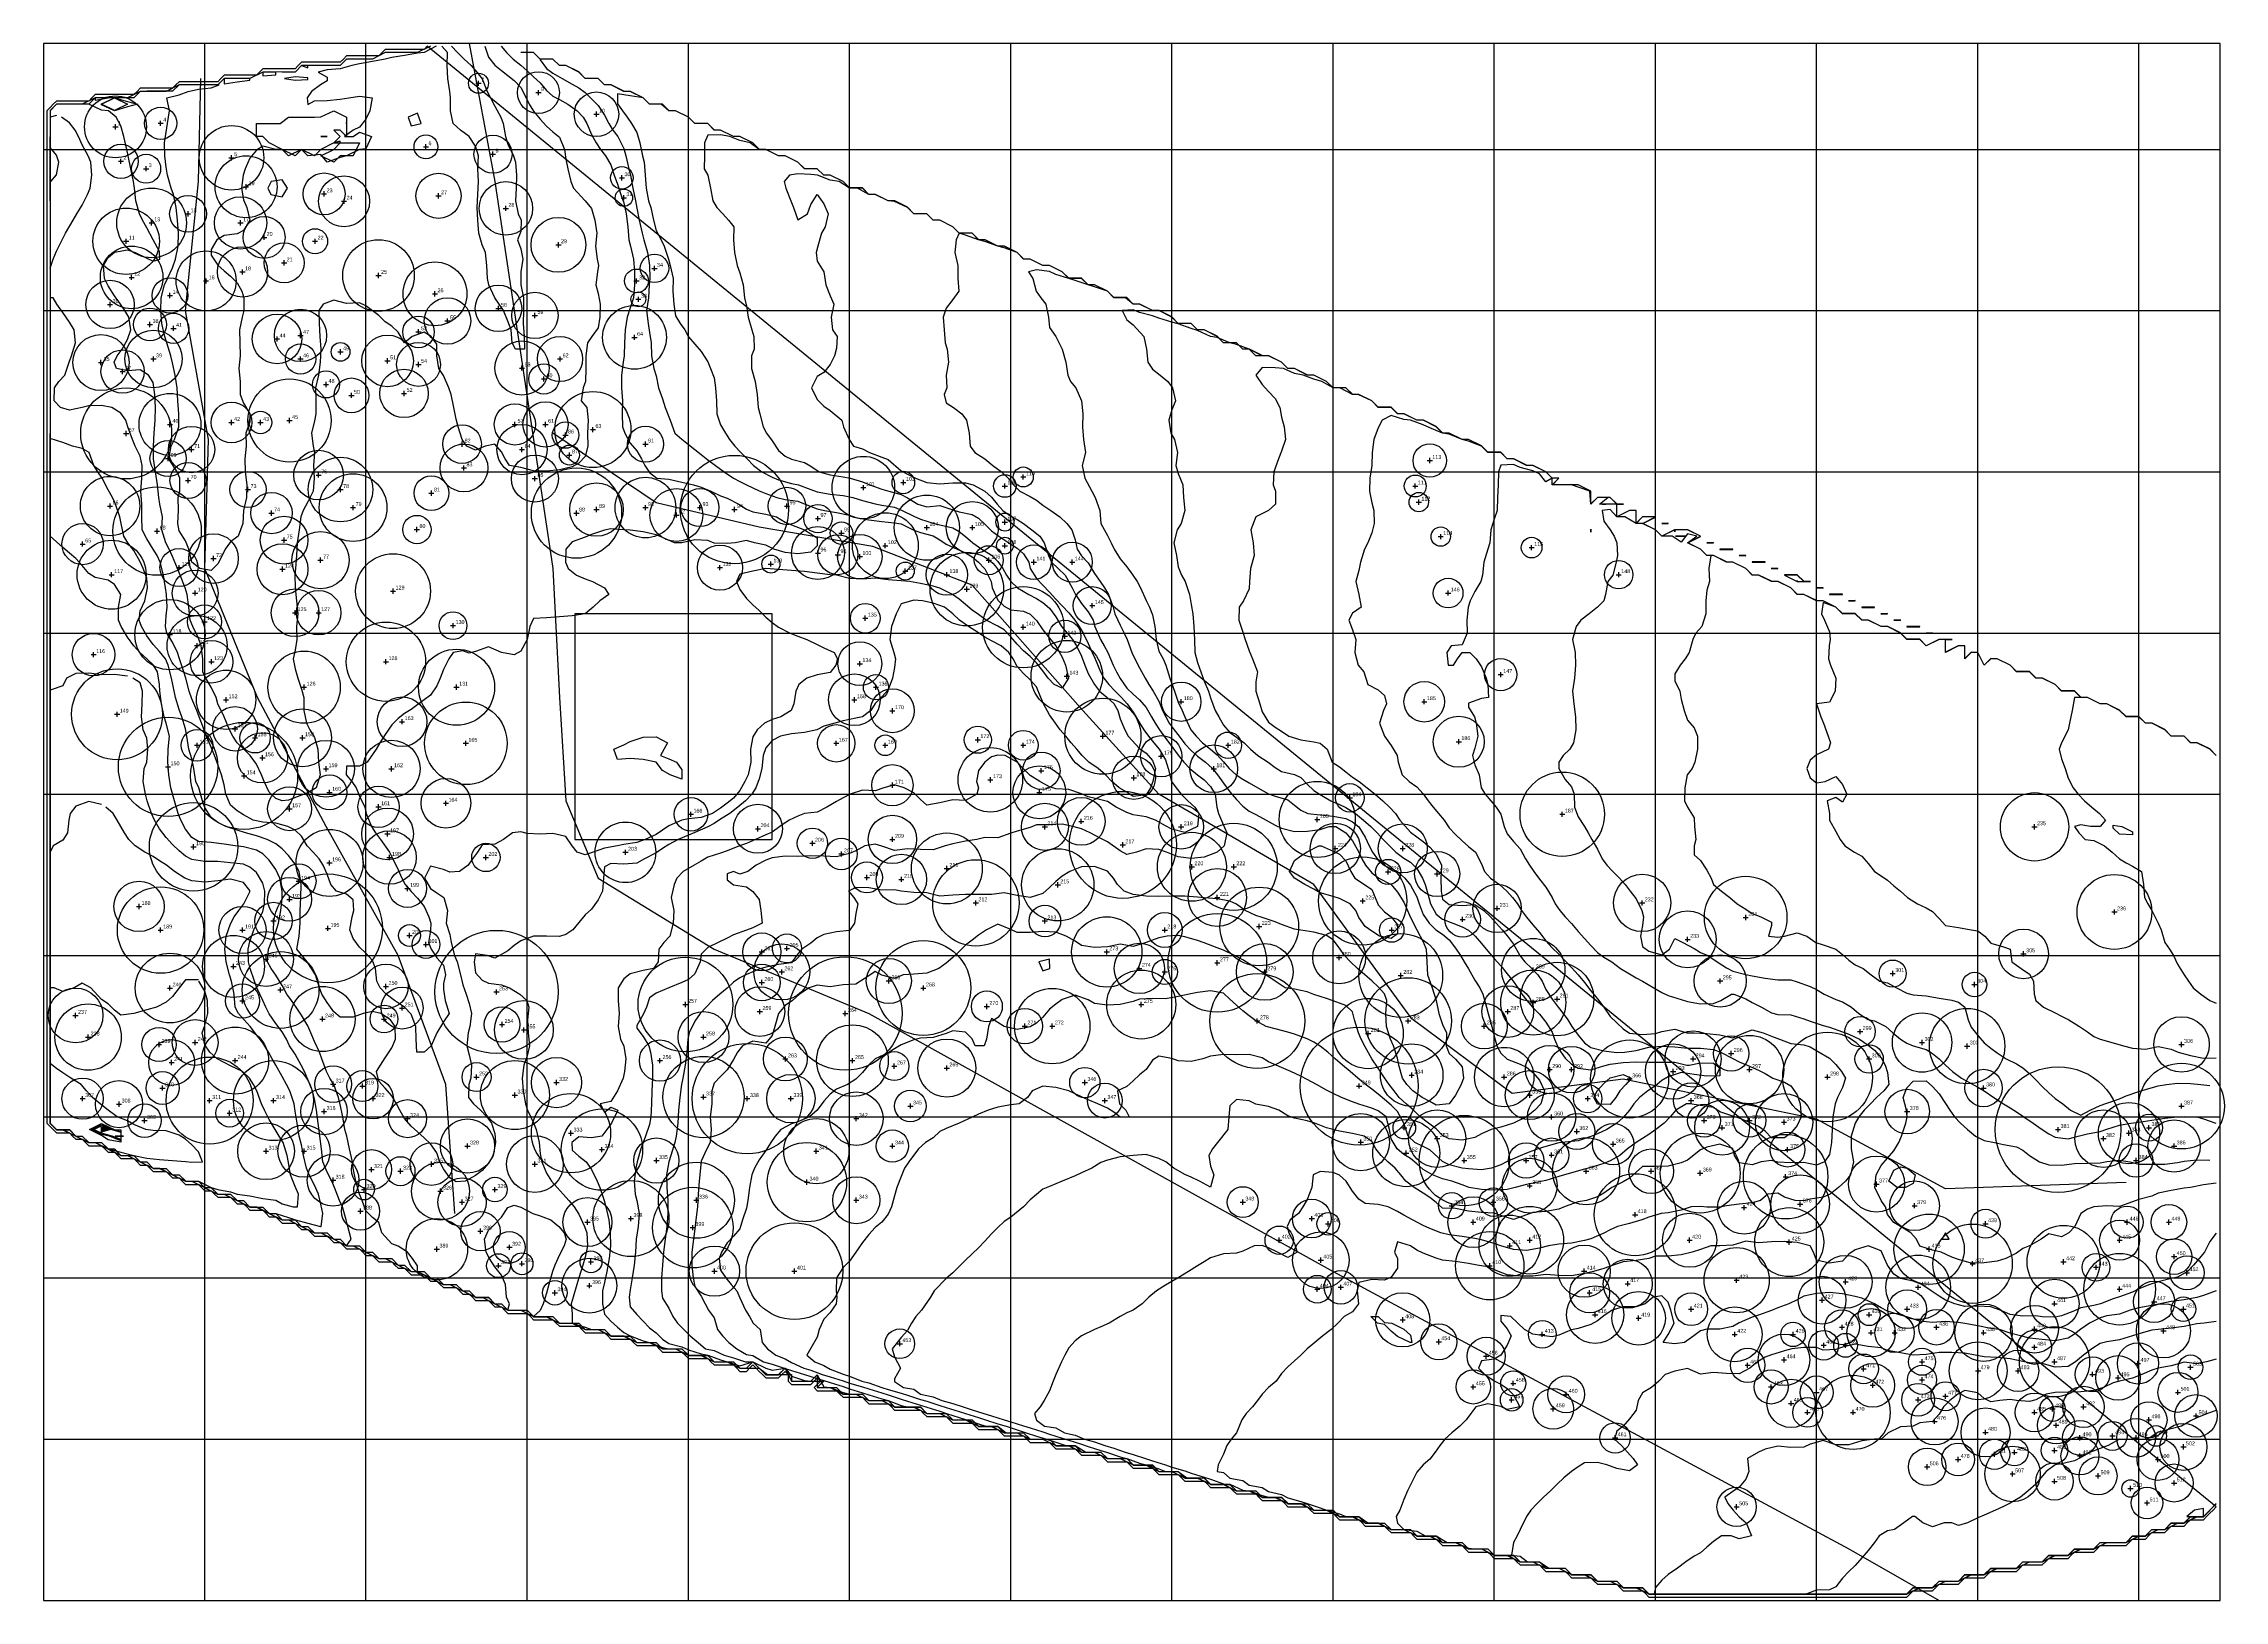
# Model space of a CAD drawing. Header units: millimetres. Extents: x 0 to 676, y 0 to 483.
import ezdxf

# ---------------------------------------------------------------- set-up
doc = ezdxf.new("R2010")
doc.units = ezdxf.units.MM
for name, color, linetype in [('CONTOURS_2M', 9, 'Continuous'), ('FRAME', 7, 'Continuous'), ('GRID_25M', 9, 'Continuous'), ('MILL', 7, 'Continuous'), ('ROAD', 8, 'Continuous'), ('SURVEY_EDGE', 8, 'Continuous'), ('TREE_CENTRE', 1, 'Continuous'), ('TREE_CROWN', 3, 'Continuous'), ('TREE_NUMBER', 7, 'Continuous'), ('WATER', 5, 'Continuous')]:
    doc.layers.add(name, color=color, linetype=linetype)

msp = doc.modelspace()

# ---------------------------------------------------------------- linework, layer by layer
at = {"layer": 'CONTOURS_2M'}
for points in [[(120, 482), (116, 480), (112, 480), (108, 480), (106, 480), (102, 478), (98, 478), (94, 478), (92, 476), (88, 476), (84, 476), (80, 476), (78, 474), (74, 474), (70, 474.01), (67.99, 474), (64, 472), (60, 472.01), (56, 472.01), (54, 470), (50, 470.01), (46, 470.01), (42, 470.01), (40, 468.01), (36, 468.01), (32, 468.01), (29.99, 468), (26, 466.01), (22, 466.01), (18, 466.01), (15.99, 466), (12, 464.01), (8, 464.01), (4, 464.01), (2, 462.01), (1.99, 460), (1.99, 456), (1.98, 452), (1.98, 448), (1.98, 444), (1.98, 440), (1.98, 436), (1.99, 432), (1.99, 428), (1.99, 424), (1.99, 420), (1.99, 416), (1.99, 412), (1.99, 408), (1.99, 404), (1.99, 400), (1.99, 396), (1.99, 392), (1.99, 388), (1.99, 384), (1.99, 380), (1.99, 376), (1.99, 372), (1.99, 368), (1.99, 364), (1.98, 360), (1.98, 356), (1.98, 352), (1.98, 348), (1.98, 344), (1.98, 340), (1.98, 336), (1.98, 332), (1.98, 328), (1.98, 324), (1.98, 320), (1.98, 316), (1.98, 312), (1.98, 308), (1.98, 304), (1.98, 300), (1.98, 296), (1.98, 292), (1.98, 288), (1.98, 284), (1.98, 280), (1.98, 276), (1.98, 272), (1.98, 268), (1.97, 264), (1.97, 260), (1.97, 256), (1.97, 252), (1.97, 248), (1.97, 244), (1.97, 240), (1.97, 236), (1.97, 232), (1.97, 228), (1.97, 224), (1.97, 220), (1.97, 216), (1.97, 212), (1.97, 208), (1.97, 204), (1.97, 200), (1.97, 196), (1.97, 192), (1.97, 188), (1.97, 184), (1.97, 180), (1.97, 176), (1.97, 172), (1.96, 168), (1.96, 164), (1.96, 160), (1.96, 156), (1.96, 152), (1.96, 148), (3.96, 146), (6, 145.96), (9.96, 144), (12, 143.96), (14, 141.96), (18, 141.96), (20, 139.96), (23.97, 138), (26, 137.96), (29.97, 136), (32, 135.97), (34, 133.97), (38, 133.97), (40, 131.97), (43.97, 130), (46, 129.97), (49.97, 128), (52, 127.97), (54, 125.97), (58, 125.97), (60, 123.97), (63.97, 122), (66, 121.97), (69.97, 120), (72, 119.97), (74, 117.97), (78, 117.97), (80, 115.97), (83.97, 114), (86, 113.97), (89.98, 112), (92, 111.98), (94, 109.98), (98, 109.98), (100, 107.98), (103.98, 106), (106, 105.98), (109.98, 104), (112, 103.98), (114, 101.98), (118, 101.98), (120, 99.98), (123.98, 98), (126, 97.98), (129.98, 96), (132, 95.98), (134, 93.98), (138, 93.98), (140, 91.98), (143.98, 90), (146, 89.98), (150, 89.98), (152, 87.98), (156, 87.98), (159.98, 86), (162, 85.98), (166, 85.98), (168, 83.98), (172, 83.98), (175.98, 82), (178, 81.98), (182, 81.98), (184, 79.98), (188, 79.98), (191.98, 78), (194, 77.98), (198, 77.97), (200, 75.98), (204, 75.97), (207.97, 74), (210, 73.97), (214, 73.97), (216, 71.97), (218.03, 72), (221.97, 72), (223.97, 70), (226, 69.97), (228.03, 70), (231.97, 70), (232, 67.97), (236, 67.97), (238.03, 68), (241.97, 68), (239.97, 66), (242, 65.97), (246, 65.97), (248, 63.97), (252, 63.97), (255.97, 62), (258, 61.97), (262, 61.96), (264, 59.97), (268, 59.96), (272, 59.96), (274, 57.96), (278, 57.96), (281.96, 56), (284, 55.96), (288, 55.96), (290, 53.96), (294, 53.96), (297.96, 52), (300, 51.96), (304, 51.96), (306, 49.96), (310, 49.96), (313.96, 48), (316, 47.96), (320, 47.96), (322, 45.96), (326, 45.96), (329.96, 44), (332, 43.96), (336, 43.95), (338, 41.96), (342, 41.95), (345.95, 40), (348, 39.95), (352, 39.95), (354, 37.95), (358, 37.95), (361.95, 36), (364, 35.95), (368, 35.95), (370, 33.95), (374, 33.95), (377.95, 32), (380, 31.95), (384, 31.95), (386, 29.95), (390, 29.95), (393.95, 28), (396, 27.95), (400, 27.94), (402, 25.95), (406, 25.94), (409.95, 24), (412, 23.94), (416, 23.94), (418, 21.95), (422, 21.94), (425.94, 20), (428, 19.94), (432, 19.94), (434, 17.94), (438, 17.94), (441.94, 16), (444, 15.94), (448, 15.94), (450, 13.94), (454, 13.94), (457.94, 12), (460, 11.94), (464, 11.94), (466, 9.94), (470, 9.94), (473.94, 8), (476, 7.94), (480, 7.94), (482, 5.94), (486, 5.94), (489.94, 4), (492, 3.93), (496, 3.93), (498, 1.93), (502, 1.93), (506, 1.93), (510, 1.93), (514, 1.93), (518, 1.93), (522, 1.93), (526, 1.93), (530, 1.93), (534, 1.93), (538, 1.93), (542, 1.93), (546, 1.93), (550, 1.93), (554, 1.93), (558, 1.93), (562, 1.93), (566, 1.93), (570, 1.93), (574, 1.93), (578, 1.93), (580, 3.93), (584, 3.93), (586.07, 4), (590, 5.93), (594, 5.93), (596, 7.93), (600, 7.93), (602.07, 8), (606, 9.93), (610, 9.93), (612.07, 10), (616, 11.93), (620, 11.93), (622, 13.93), (626, 13.93), (628.07, 14), (632, 15.93), (636, 15.93), (638, 17.93), (642, 17.93), (646, 17.93), (648, 19.93), (652, 19.93), (654, 21.93), (658, 21.93), (660, 23.93), (664, 23.93), (666, 25.93), (670, 25.93), (672, 27.93), (674, 29.93)], [(121.77, 482), (118, 480), (116, 479.85), (112, 479.14), (108, 478.47), (106, 477.97), (102, 477.22), (98, 476.57), (95.58, 476), (92, 475.03), (88, 474.69), (85.17, 474), (88, 472.38), (88, 471.3), (85.85, 470), (83.14, 468), (81.78, 466), (82, 463.93), (84, 465.05), (88, 465.13), (92, 465.55), (94.71, 466), (98, 466.52), (101.95, 466), (101.2, 462), (100, 459.34), (98, 456.9), (96, 456), (93.35, 454), (96, 454), (98, 455.35), (101.67, 454), (100, 450.21), (98, 450), (94, 448), (92, 447.45), (88, 446), (86, 448.38), (82, 448), (80, 450), (78, 448), (74, 450), (72, 450), (68, 451.05), (66, 449.78), (64, 447.29), (62.53, 444), (61.9, 442), (61.35, 438), (62, 434.33), (63, 432), (64, 428), (62, 424.84), (60, 423.85), (56, 423.26), (53.7, 422), (52, 418.92), (52, 417.2), (54, 414.07), (56, 412.35), (58, 410.71), (60, 408.62), (61.5, 406), (62.07, 404), (62.15, 400), (61.61, 398), (60.74, 394), (60.91, 390), (60.96, 386), (60.51, 382), (60.98, 378), (60.94, 374), (62, 371.31), (64, 368), (64, 365.54), (62.7, 362), (62.8, 358), (62.47, 354), (62.51, 350), (63.04, 346), (62.9, 342), (62, 338), (61.83, 334), (60.4, 330), (58, 328.29), (56.33, 326), (55.4, 324), (54, 321.5), (52, 319.43), (48.5, 320), (46, 322), (45.09, 326), (44, 328.59), (42, 331.65), (41.66, 334), (41.86, 338), (41.71, 342), (42.23, 344), (42.29, 348), (41.41, 350), (38.87, 354), (39.52, 358), (40.65, 360), (41.96, 364), (41.96, 368), (41.68, 372), (41.43, 376), (40.79, 380), (40, 383.82), (39.44, 386), (38.22, 390), (37.64, 392), (36.71, 396), (36.35, 400), (36.42, 404), (37.45, 408), (38.44, 410), (40, 413.28), (40.91, 416), (41.74, 420), (41.89, 424), (41.56, 428), (41.07, 432), (40.33, 436), (39.61, 438), (38.4, 442), (38, 444.5), (37.61, 448), (37.46, 452), (38, 455.33), (38.42, 458), (39.06, 462), (38.2, 466), (42, 466.92), (44.86, 468), (48, 468.65), (52, 469.04), (54.5, 470), (52, 470), (48, 470), (44, 470), (42, 470), (38, 468), (34, 468), (30, 468), (28, 466), (24, 466), (20, 466), (16, 466.01), (14, 464), (10, 464.01), (6, 464.01), (3.99, 464), (1.99, 462), (1.99, 458), (1.99, 454), (1.99, 450), (1.99, 446), (1.99, 442), (1.99, 438), (1.99, 434), (1.99, 430), (1.99, 426), (1.99, 422), (1.99, 418), (1.99, 414), (1.99, 410), (1.99, 406), (1.99, 402), (1.99, 398), (1.99, 394), (1.99, 390), (1.99, 386), (1.99, 382), (1.99, 378), (1.99, 374), (1.99, 370), (1.99, 366), (1.99, 362), (1.99, 358), (1.99, 354), (1.99, 350), (1.99, 346), (1.99, 342), (1.98, 338), (1.98, 334), (1.98, 330), (1.98, 326), (1.98, 322), (1.98, 318), (1.98, 314), (1.98, 310), (1.98, 306), (1.98, 302), (1.98, 298), (1.98, 294), (1.98, 290), (1.98, 286), (1.98, 282), (1.98, 278), (1.98, 274), (1.98, 270), (1.98, 266), (1.98, 262), (1.98, 258), (1.98, 254), (1.98, 250), (1.98, 246), (1.98, 242), (1.98, 238), (1.98, 234), (1.98, 230), (1.98, 226), (1.98, 222), (1.98, 218), (1.97, 214), (1.97, 210), (1.97, 206), (1.97, 202), (1.97, 198), (1.97, 194), (1.97, 190), (1.97, 186), (1.97, 182), (1.97, 178), (1.97, 174), (1.97, 170), (1.97, 166), (1.97, 162), (1.97, 158), (1.97, 154), (1.97, 150), (2, 147.97), (4, 145.97), (8, 145.97), (10, 143.97), (13.97, 142), (16, 141.97), (19.97, 140), (22, 139.97), (24, 137.97), (28, 137.97), (30, 135.97), (33.97, 134), (36, 133.97), (39.97, 132), (42, 131.97), (44, 129.97), (48, 129.97), (50, 127.97), (53.97, 126), (56, 125.97), (59.97, 124), (62, 123.97), (64, 121.98), (68, 121.97), (70, 119.98), (73.98, 118), (76, 117.98), (79.98, 116), (82, 115.98), (84, 113.98), (88, 113.98), (90, 111.98), (93.98, 110), (96, 109.98), (99.98, 108), (102, 107.98), (104, 105.98), (108, 105.98), (110, 103.98), (113.98, 102), (116, 101.98), (119.98, 100), (122, 99.98), (124, 97.98), (128, 97.98), (130, 95.98), (133.99, 94), (136, 93.99), (139.99, 92), (142, 91.99), (144, 89.99), (148, 89.99), (151.99, 88), (154, 87.99), (158, 87.99), (160, 85.99), (164, 85.98), (167.98, 84), (170, 83.98), (174, 83.98), (176, 81.98), (180, 81.98), (183.98, 80), (186, 79.98), (190, 79.98), (192, 77.98), (196, 77.98), (199.98, 76), (202, 75.98), (206, 75.98), (208, 73.98), (212, 73.98), (215.98, 72), (218, 71.98), (220, 73.97), (222, 71.97), (224, 69.98), (228, 69.97), (230, 71.97), (231.98, 68), (234, 67.97), (238, 67.97), (240, 69.97), (240, 66.03), (240, 65.97), (244, 65.97), (247.97, 64), (250, 63.97), (254, 63.97), (256, 61.97), (260, 61.97), (263.97, 60), (266, 59.97), (270, 59.97), (273.97, 58), (276, 57.97), (280, 57.96), (282, 55.97), (286, 55.96), (289.97, 54), (292, 53.96), (296, 53.96), (298, 51.97), (302, 51.96), (305.96, 50), (308, 49.96), (312, 49.96), (314, 47.96), (318, 47.96), (321.96, 46), (324, 45.96), (328, 45.96), (330, 43.96), (334, 43.96), (337.96, 42), (340, 41.96), (344, 41.96), (346, 39.96), (350, 39.96), (353.96, 38), (356, 37.96), (360, 37.95), (362, 35.96), (366, 35.95), (369.96, 34), (372, 33.95), (376, 33.95), (378, 31.95), (382, 31.95), (385.95, 30), (388, 29.95), (392, 29.95), (394, 27.95), (398, 27.95), (401.95, 26), (404, 25.95), (408, 25.95), (410, 23.95), (414, 23.95), (417.95, 22), (420, 21.95), (424, 21.94), (426, 19.95), (430, 19.94), (433.95, 18), (436, 17.95), (440, 17.94), (442, 15.95), (446, 15.94), (449.94, 14), (452, 13.94), (456, 13.94), (458, 11.94), (462, 11.94), (465.94, 10), (468, 9.94), (472, 9.94), (474, 7.94), (478, 7.94), (481.94, 6), (484, 5.94), (488, 5.94), (490, 3.94), (494, 3.94), (497.94, 2), (500, 1.94), (504, 1.94), (508, 1.94), (512, 1.94), (516, 1.94), (520, 1.94), (524, 1.94), (528, 1.94), (532, 1.94), (536, 1.94), (540, 1.94), (544, 1.93), (548, 1.93), (552, 1.93), (556, 1.93), (560, 1.93), (564, 1.93), (568, 1.93), (572, 1.93), (576, 1.93), (578.07, 2), (582, 3.93), (586, 3.93), (588, 5.93), (592, 5.93), (594.07, 6), (598, 7.93), (602, 7.93), (604, 9.93), (608, 9.93), (612, 9.93), (614, 11.93), (618, 11.93), (620.07, 12), (624, 13.93), (628, 13.93), (630, 15.93), (634, 15.93), (636.07, 16), (640, 17.93), (644, 17.93), (646.07, 18), (650, 19.93), (652.07, 20), (656, 21.93), (658.07, 22), (662, 23.93), (664.07, 24), (668, 25.93), (670.07, 26), (672.07, 28)], [(136.88, 482), (138, 478.65), (140, 476.13), (142, 474.51), (144, 472.94), (146, 471.32), (148, 469.2), (149.74, 466), (150.64, 464), (152, 461.87), (154, 459.33), (156, 457.19), (158, 455.48), (160, 453.79), (161.59, 450), (162, 447), (162.57, 444), (163.5, 440), (164.4, 438), (168, 434), (170, 431.71), (171, 428), (171.58, 424), (171.18, 420), (171.71, 416), (172.17, 414), (171.8, 412), (171.33, 408), (172, 405.33), (172.67, 402), (172.5, 398), (172, 394.67), (170.09, 392), (168.67, 390), (168.22, 386), (168.19, 382), (168.12, 378), (167.37, 376), (166.79, 372), (168.53, 370), (168.94, 366), (168.73, 362), (168.81, 358), (168, 354.73), (166, 352.64), (164, 351.58), (160, 350.58), (156, 350.17), (152, 350.27), (148, 351.33), (144.55, 352), (143.18, 354), (142, 356.22), (140, 358.57), (137, 358), (134, 356.67), (131.33, 358), (129.88, 360), (128.57, 364), (128, 366.33), (127.25, 370), (126.4, 374), (125.67, 376), (124, 379.86), (122.6, 382), (122, 386), (122, 389.6), (120.21, 392), (118, 393.29), (114.29, 392), (112, 390), (110, 393.33), (108, 395.14), (106, 396.57), (104, 398.5), (100, 401.43), (98, 402.36), (94, 402.17), (90, 403.23), (86.75, 402), (85.35, 400), (85.47, 396), (85.73, 392), (85.95, 388), (85.82, 384), (85.24, 380), (84.35, 376), (84.47, 372), (84.42, 368), (84, 365.83), (83.05, 362), (83.66, 358), (84.04, 356), (83.72, 352), (83.93, 348), (83.64, 344), (82, 340.73), (80.47, 338), (79.84, 336), (79.31, 332), (78.69, 328), (78.44, 324), (78.15, 320), (77.98, 318), (78, 314), (78.41, 310), (78.84, 306), (78.47, 302), (78.53, 298), (78, 294.7), (77.39, 292), (78, 288.86), (78.82, 286), (80, 282.64), (80.72, 280), (80.77, 276), (81.54, 272), (82.6, 270), (84, 267.64), (85.11, 264), (85.28, 260), (85.84, 256), (84.57, 252), (82, 250.4), (80, 249.68), (76, 248.22), (74, 247.96), (72, 248.72), (70, 250.63), (68.38, 254), (67.57, 256), (66, 259.33), (64.1, 262), (62.1, 264), (60.07, 266), (58.67, 268), (57.64, 270), (56, 274), (54.06, 278), (53.53, 280), (52, 283.22), (50.31, 286), (49.43, 288), (49.4, 292), (48.86, 296), (48, 298.44), (46.33, 302), (45.48, 304), (45.02, 308), (44.54, 312), (43.94, 314), (42.37, 318), (41.53, 320), (40, 323.7), (38.92, 326), (37.96, 328), (36.71, 332), (36.93, 336), (36.07, 340), (35.74, 342), (35.38, 346), (34.71, 350), (34.12, 354), (34.07, 358), (34.3, 362), (34.61, 366), (34.69, 370), (34.52, 374), (34, 377.73), (32.51, 380), (30, 381.63), (26, 381.32), (22.62, 382), (21.84, 384), (22.83, 386), (24.34, 388), (26, 391.08), (27.03, 394), (26.4, 398), (25.23, 400), (23.83, 402), (22, 404.62), (20, 407.73), (18.87, 410), (18.58, 414), (20, 416.42), (22, 418.09), (26, 418.83), (28.36, 418), (32, 416.24), (34, 415.33), (36.05, 416), (36, 418.3), (34, 422), (32, 425.62), (30.67, 428), (29.74, 430), (28.59, 434), (28.19, 438), (27.88, 440), (27.09, 444), (26.19, 448), (25.8, 450), (24.93, 454), (24, 457.27), (22.48, 460), (20.11, 462), (18, 462.16), (14.05, 464), (12, 464), (8, 464), (4, 464), (2, 462), (2, 460), (1.99, 456), (1.99, 452), (1.99, 448), (1.99, 444), (1.99, 440), (1.99, 436), (1.99, 432), (1.99, 428), (1.99, 424), (2, 420), (2, 416), (2, 412), (2, 408), (2, 404), (2, 400), (1.99, 396), (1.99, 392), (1.99, 388), (1.99, 384), (1.99, 380), (2, 376), (2, 372), (1.99, 368), (1.99, 364), (1.99, 360), (1.99, 356), (1.99, 352), (1.99, 348), (1.99, 344), (1.99, 340), (1.99, 336), (1.99, 332), (1.99, 328), (1.99, 324), (1.99, 320), (1.99, 316), (1.99, 312), (1.99, 308), (1.98, 304), (1.98, 300), (1.98, 296), (1.98, 292), (1.98, 288), (1.98, 284), (1.98, 280), (1.98, 276), (1.98, 272), (1.98, 268), (1.98, 264), (1.98, 260), (1.98, 256), (1.98, 252), (1.98, 248), (1.98, 244), (1.98, 240), (1.98, 236), (1.98, 232), (1.98, 228), (1.98, 224), (1.98, 220), (1.98, 216), (1.98, 212), (1.98, 208), (1.98, 204), (1.98, 200), (1.98, 196), (1.98, 192), (1.98, 188), (1.98, 184), (1.97, 180), (1.97, 176), (1.97, 172), (1.97, 168), (1.97, 164), (1.97, 160), (1.97, 156), (1.97, 152), (1.97, 148), (3.97, 146), (6, 145.97), (9.97, 144), (12, 143.97), (14, 141.97), (18, 141.97), (20, 139.97), (23.97, 138), (26, 137.97), (29.97, 136), (32, 135.97), (34, 133.97), (38, 133.97), (40, 131.98), (43.98, 130), (46, 129.98), (49.98, 128), (52, 127.98), (54, 125.98), (58, 125.98), (60, 123.98), (63.98, 122), (66, 121.98), (69.98, 120), (72, 119.98), (74, 117.98), (78, 117.98), (80, 115.98), (83.98, 114), (86, 113.98), (89.98, 112), (92, 111.98), (94, 109.98), (98, 109.99), (100, 107.98), (103.99, 106), (106, 105.99), (109.99, 104), (112, 103.99), (114, 101.99), (118, 101.99), (120, 99.99), (123.99, 98), (126, 97.99), (129.99, 96), (132, 95.99), (134, 93.99), (138, 93.99), (140, 91.99), (143.99, 90), (146, 89.99), (150, 89.99), (152, 87.99), (156, 87.99), (159.99, 86), (162, 85.99), (166, 85.99), (168, 83.99), (172, 83.99), (175.99, 82), (178, 81.99), (182, 81.98), (184, 79.99), (188, 79.98), (191.99, 78), (194, 77.98), (198, 77.98), (200, 75.98), (204, 75.98), (207.98, 74), (210, 73.98), (214, 73.98), (216, 71.98), (218.02, 72), (221.98, 72), (223.98, 70), (226, 69.98), (228.02, 70), (231.98, 70), (232, 67.98), (236, 67.98), (238.02, 68), (241.97, 68), (239.98, 66), (242, 65.98), (246, 65.97), (248, 63.98), (252, 63.97), (255.98, 62), (258, 61.97), (262, 61.97), (264, 59.98), (268, 59.97), (272, 59.97), (274, 57.97), (278, 57.97), (281.97, 56), (284, 55.97), (288, 55.97), (290, 53.97), (294, 53.97), (297.97, 52), (300, 51.97), (304, 51.97), (306, 49.97), (310, 49.97), (313.97, 48), (316, 47.97), (320, 47.96), (322, 45.97), (326, 45.96), (329.96, 44), (332, 43.96), (336, 43.96), (338, 41.96), (342, 41.96), (345.96, 40), (348, 39.96), (352, 39.96), (354, 37.96), (358, 37.96), (361.96, 36), (364, 35.96), (368, 35.96), (370, 33.96), (374, 33.96), (377.96, 32), (380, 31.96), (384, 31.95), (386, 29.96), (390, 29.95), (393.96, 28), (396, 27.95), (400, 27.95), (402, 25.96), (406, 25.95), (409.95, 24), (412, 23.95), (416, 23.95), (418, 21.95), (422, 21.95), (425.95, 20), (428, 19.95), (432, 19.95), (434, 17.95), (438, 17.95), (441.95, 16), (444, 15.95), (448, 15.95), (450, 13.95), (454, 13.95), (457.95, 12), (460, 11.95), (464, 11.94), (466, 9.95), (470, 9.94), (473.95, 8), (476, 7.94), (480, 7.94), (482, 5.94), (486, 5.94), (489.94, 4), (492, 3.94), (496, 3.94), (498, 1.94), (502, 1.94), (506, 1.94), (510, 1.94), (514, 1.94), (518, 1.94), (522, 1.94), (526, 1.94), (530, 1.94), (534, 1.94), (538, 1.94), (542, 1.94), (546, 1.94), (550, 1.94), (554, 1.94), (558, 1.94), (562, 1.94), (566, 1.94), (570, 1.94), (574, 1.94), (578, 1.94), (580, 3.94), (584, 3.94), (586.06, 4), (590, 5.94), (594, 5.94), (596, 7.94), (600, 7.94), (602.06, 8), (606, 9.94), (610, 9.94), (612.06, 10), (616, 11.94), (620, 11.94), (622, 13.94), (626, 13.94), (628.06, 14), (632, 15.94), (636, 15.94), (638, 17.94), (642, 17.94), (646, 17.94), (648, 19.94), (652, 19.93), (654, 21.93), (658, 21.93), (660, 23.93), (664, 23.93), (666, 25.93), (670, 25.93), (672, 27.93), (674, 29.93)], [(141.89, 482), (143.56, 480), (145.63, 478), (148, 476.07), (150, 474.33), (152, 472.55), (154, 470.6), (156, 468.22), (158, 466.54), (160, 465.48), (162.57, 464), (165.47, 462), (167.37, 460), (168.5, 458), (170, 454.61), (171.43, 452), (172.75, 450), (174.26, 448), (176, 445.21), (177.01, 442), (178, 439.19), (179.06, 436), (180, 433.42), (180.74, 430), (181.22, 426), (181.55, 422), (182.07, 420), (182.97, 416), (183.31, 412), (183.32, 408), (182.96, 404), (182, 400.84), (180.98, 398), (180.4, 394), (180.24, 390), (180.13, 386), (179.79, 384), (179.31, 380), (179.29, 376), (179.54, 372), (179.45, 368), (179.57, 364), (180.25, 362), (182, 358.86), (184, 356.53), (185.45, 354), (186.5, 352), (188, 349.76), (190.22, 348), (194, 347.77), (198, 346.84), (201.57, 346), (204, 345.24), (207, 344), (210, 342.55), (212, 341.8), (215.7, 340), (218, 338.44), (220, 337.56), (224, 336.83), (227.37, 336), (230, 334.34), (232, 333.52), (236, 332.06), (238, 330.74), (240, 329.5), (240, 327), (238, 325.09), (234, 324.54), (230, 324.94), (226.5, 326), (224, 327.25), (220.56, 328), (218, 328.75), (214.57, 328), (212, 327.8), (208, 327.92), (206, 328.74), (202, 328.95), (198, 328), (195.75, 328), (192, 329.65), (190, 330.42), (186, 331.39), (182, 331.88), (180, 332.06), (176, 332.29), (174, 331.89), (170, 330.57), (168, 329.71), (164, 328.29), (162, 326), (161.87, 322), (162.74, 320), (165.26, 318), (168, 316.84), (170.25, 316), (174, 314.07), (175.33, 312), (172.5, 310), (170.5, 308), (168, 306), (164, 305.33), (160, 305), (156, 304.67), (152, 304.5), (150.86, 302), (150, 298), (148, 294.4), (146, 293.2), (142, 294), (138, 295.71), (134, 294.25), (132, 293.78), (130, 294.5), (127, 294), (125.67, 292), (124, 288.67), (123, 286), (122, 283.6), (120, 280.75), (118, 279.25), (114, 276.33), (112, 275.09), (110, 273.5), (108, 271.56), (106, 268.5), (104.33, 266), (103.2, 264), (100.33, 260), (98, 258.67), (94, 258.67), (93.83, 256), (95.62, 254), (96.91, 252), (98, 249.43), (99.6, 246), (100.05, 244), (101.72, 240), (102.94, 238), (104.51, 236), (107.3, 232), (108.36, 230), (110, 226.53), (111.14, 224), (112.2, 222), (114, 219.83), (116, 217.75), (118, 215.19), (119.54, 212), (120.08, 210), (120, 207.8), (119.38, 204), (120.2, 202), (122, 199.3), (124, 197.03), (124.7, 194), (124, 191.33), (124, 189.43), (124.53, 186), (125.78, 182), (124, 179.38), (122, 176), (120.27, 172), (118, 170), (115.82, 170), (115.6, 174), (115.51, 178), (114, 181.79), (112, 184), (108.86, 186), (106.22, 188), (104.44, 190), (103.39, 192), (102.91, 196), (102, 198.42), (100, 200.72), (98, 202.61), (96, 205.29), (95.04, 208), (95.74, 212), (96.28, 214), (96, 217.23), (94, 219), (90.9, 220), (89.12, 222), (88, 225.27), (86.71, 228), (85.45, 230), (83.6, 232), (81.74, 234), (80, 237), (78, 238.9), (75.78, 240), (72, 241.05), (68, 241.39), (65.04, 242), (62, 243.62), (60, 244.86), (58, 246.61), (56.53, 250), (56, 252.89), (55.17, 256), (54, 259.25), (53.02, 262), (52, 264.57), (50.53, 268), (49.82, 270), (48.21, 274), (47.48, 276), (46, 279.6), (45.11, 282), (44.07, 286), (43.47, 288), (42.2, 292), (41.58, 294), (40, 297.14), (38.23, 300), (37.82, 302), (38, 305.33), (38.32, 308), (38.1, 312), (37.83, 314), (37.22, 318), (36.2, 322), (35.25, 324), (34, 326.05), (32, 329.21), (30.62, 332), (30.52, 336), (30.48, 340), (30.16, 344), (30.45, 348), (30.57, 352), (30, 354.88), (28.44, 358), (27.57, 360), (26.17, 364), (25.5, 366), (24, 368.19), (21.17, 370), (18, 370.61), (14, 370.47), (12, 369.91), (8, 369.09), (5.19, 370), (3.28, 372), (3.33, 376), (4.77, 378), (6.54, 380), (7.9, 384), (8.6, 386), (9.89, 390), (9.43, 394), (8, 396.44), (6, 399.45), (4.13, 402), (2.93, 404), (2, 404), (2, 400), (2, 396), (2, 392), (2, 388), (2, 384), (2, 380), (2, 376), (2, 372), (2, 368), (2, 364), (2, 360), (2, 356), (1.99, 352), (1.99, 348), (1.99, 344), (1.99, 340), (1.99, 336), (1.99, 332), (1.99, 328), (1.99, 324), (1.99, 320), (1.99, 316), (1.99, 312), (1.99, 308), (1.99, 304), (1.99, 300), (1.99, 296), (1.99, 292), (1.99, 288), (1.99, 284), (1.99, 280), (1.99, 276), (1.99, 272), (1.99, 268), (1.99, 264), (1.99, 260), (1.99, 256), (1.99, 252), (1.99, 248), (1.98, 244), (1.98, 240), (1.98, 236), (1.98, 232), (1.98, 228), (1.98, 224), (1.98, 220), (1.98, 216), (1.98, 212), (1.98, 208), (1.98, 204), (1.98, 200), (1.98, 196), (1.98, 192), (1.98, 188), (1.98, 184), (1.98, 180), (1.98, 176), (1.98, 172), (1.98, 168), (1.98, 164), (1.98, 160), (1.98, 156), (1.97, 152), (1.97, 148), (3.97, 146), (6, 145.97), (9.97, 144), (12, 143.97), (14, 141.98), (18, 141.97), (20, 139.98), (23.98, 138), (26, 137.98), (29.98, 136), (32, 135.98), (34, 133.98), (38, 133.98), (40, 131.98), (43.98, 130), (46, 129.98), (49.98, 128), (52, 127.98), (54, 125.98), (58, 125.98), (60, 123.98), (63.98, 122), (66, 121.98), (69.98, 120), (72, 119.98), (74, 117.98), (78, 117.98), (80, 115.99), (83.99, 114), (86, 113.99), (89.99, 112), (92, 111.99), (94, 109.99), (98, 109.99), (100, 107.99), (103.99, 106), (106, 105.99), (109.99, 104), (112, 103.99), (114, 101.99), (118, 101.99), (120, 99.99), (123.99, 98), (126, 97.99), (129.99, 96), (132, 95.99), (134, 93.99), (138, 93.99), (140, 91.99), (144, 90), (146, 90), (150, 90), (152, 87.99), (156, 87.99), (159.99, 86), (162, 85.99), (166, 85.99), (168, 83.99), (172, 83.99), (175.99, 82), (178, 81.99), (182, 81.99), (184, 79.99), (188, 79.99), (191.99, 78), (194, 77.99), (198, 77.99), (200, 75.99), (204, 75.99), (207.99, 74), (210, 73.99), (214, 73.98), (216, 71.99), (218.02, 72), (221.98, 72), (223.98, 70), (226, 69.98), (228.02, 70), (231.98, 70), (232, 67.98), (236, 67.98), (238.02, 68), (241.98, 68), (239.98, 66), (242, 65.98), (246, 65.98), (248, 63.98), (252, 63.98), (255.98, 62), (258, 61.98), (262, 61.98), (264, 59.98), (268, 59.98), (272, 59.97), (274, 57.98), (278, 57.97), (281.98, 56), (284, 55.97), (288, 55.97), (290, 53.97), (294, 53.97), (297.97, 52), (300, 51.97), (304, 51.97), (306, 49.97), (310, 49.97), (313.97, 48), (316, 47.97), (320, 47.97), (322, 45.97), (326, 45.97), (329.97, 44), (332, 43.97), (336, 43.96), (338, 41.97), (342, 41.96), (345.97, 40), (348, 39.96), (352, 39.96), (354, 37.97), (358, 37.96), (361.96, 36), (364, 35.96), (368, 35.96), (370, 33.96), (374, 33.96), (377.96, 32), (380, 31.96), (384, 31.96), (386, 29.96), (390, 29.96), (393.96, 28), (396, 27.96), (400, 27.96), (402, 25.96), (406, 25.96), (409.96, 24), (412, 23.96), (416, 23.95), (418, 21.96), (422, 21.95), (425.96, 20), (428, 19.95), (432, 19.95), (434, 17.95), (438, 17.95), (441.95, 16), (444, 15.95), (448, 15.95), (450, 13.95), (454, 13.95), (457.95, 12), (460, 11.95), (464, 11.95), (466, 9.95), (470, 9.95), (473.95, 8), (476, 7.95), (480, 7.95), (482, 5.95), (486, 5.95), (489.95, 4), (492, 3.95), (496, 3.95), (498, 1.95), (502, 1.95), (506, 1.95), (510, 1.94), (514, 1.94), (518, 1.94), (522, 1.94), (526, 1.94), (530, 1.94), (534, 1.94), (538, 1.94), (542, 1.94), (546, 1.94), (550, 1.94), (554, 1.94), (558, 1.94), (562, 1.94), (566, 1.94), (570, 1.94), (574, 1.94), (578, 1.94), (580, 3.94), (584, 3.94), (586.06, 4), (590, 5.94), (594, 5.94), (596, 7.94), (600, 7.94), (602.06, 8), (606, 9.94), (610, 9.94), (612.06, 10), (616, 11.94), (620, 11.94), (622, 13.94), (626, 13.94), (628.06, 14), (632, 15.94), (636, 15.94), (638, 17.94), (642, 17.94), (646, 17.94), (648, 19.94), (652, 19.94), (654, 21.94), (658, 21.94), (660, 23.94), (664, 23.94), (666, 25.94), (670, 25.94), (672, 27.94), (674, 29.94)], [(126.53, 482), (128.4, 480), (130.48, 478), (132.67, 476), (134.43, 474), (136, 471.93), (137.61, 468), (138.63, 466), (140, 463.39), (141.79, 460), (142.57, 458), (143.33, 454), (144, 451.65), (145.73, 448), (146.37, 446), (146.69, 442), (146.54, 438), (146.35, 434), (147.2, 430), (148.11, 428), (148, 424.57), (147, 422), (148, 419.17), (148.65, 416), (148.07, 412), (148.08, 408), (148.82, 404), (148.89, 400), (148.81, 396), (149.04, 392), (149.14, 388), (146.4, 388), (145.31, 390), (145.06, 394), (144, 396.75), (142.71, 400), (141.31, 402), (139.94, 404), (138.08, 408), (137.67, 410), (137.52, 414), (137.09, 418), (136, 420.43), (135.03, 424), (134.66, 428), (134.5, 432), (134.72, 436), (134.93, 440), (134.74, 444), (134.88, 448), (134, 451), (132, 454), (129.35, 456), (127.04, 458), (126.25, 462), (126.26, 466), (125.97, 468), (125.35, 472), (125.2, 476), (125.29, 480), (123.57, 482)], [(674, 262.05), (672, 264.05), (668.05, 266), (666, 266.05), (664, 268.05), (660, 268.05), (658, 270.05), (654.05, 272), (652, 272.05), (650, 274.05), (646, 274.05), (644, 276.05), (640.05, 278), (638, 278.05), (634.05, 280), (632, 280.05), (630, 282.05), (626, 282.05), (624, 284.05), (620.05, 286), (618, 286.05), (616, 288.05), (612, 288.05), (610, 290.05), (606.05, 292), (604, 292.05), (602, 290.05), (600.05, 294), (598, 294.05), (596, 292.05), (596, 295.95), (596, 296.05), (593.95, 296), (590, 294.05), (590, 297.95), (592.05, 298), (590, 298.05), (587.95, 298), (584, 296.05), (582, 298.05), (578, 298.05), (576, 300.05), (572.05, 302), (570, 302.05), (566.05, 304), (564, 304.05), (562, 306.05), (558, 306.05), (556, 308.05), (552.05, 310), (550, 310.05), (546.05, 312), (544, 312.05), (542, 314.05), (538.05, 316), (536, 316.05), (532.04, 318), (530, 318.04), (528, 320.04), (524.04, 322), (522, 322.04), (518.04, 324), (516, 324.04), (514, 326.04), (510.04, 328), (514, 329.96), (514, 330.04), (510.04, 332), (508, 332.04), (505.96, 332), (502, 330.04), (500, 332.04), (496.04, 334), (500, 335.96), (500, 336.04), (496, 336.04), (494, 334.04), (494, 337.96), (494, 338.04), (491.96, 338), (488, 336.04), (488, 339.96), (490.04, 340), (488, 340.04), (486, 342.03), (482, 342.04), (480, 340.04), (480, 343.97), (480, 344.03), (476.03, 346), (474, 346.04), (471.96, 346), (468.04, 346), (470.03, 348), (468, 348.04), (466, 350.03), (462.03, 352), (460, 352.03), (456.03, 354), (454, 354.03), (452, 356.03), (448, 356.03), (446, 358.03), (442.03, 360), (440, 360.03), (436.03, 362), (434, 362.03), (432, 364.03), (428.03, 366), (426, 366.03), (422.03, 368), (420, 368.03), (418, 370.03), (414, 370.03), (412, 372.03), (408.03, 374), (406, 374.03), (404, 376.03), (400, 376.03), (398, 378.03), (394.03, 380), (392, 380.03), (388.03, 382), (386, 382.03), (384, 384.02), (380.02, 386), (378, 386.02), (374.02, 388), (372, 388.03), (370, 390.02), (366, 390.03), (364, 392.02), (360.02, 394), (358, 394.02), (356, 396.02), (352, 396.02), (350, 398.02), (346.02, 400), (344, 400.02), (340.02, 402), (338, 402.02), (336, 404.02), (332, 404.02), (330, 406.02), (326.02, 408), (324, 408.02), (322, 410.02), (318, 410.02), (316, 412.02), (312.02, 414), (310, 414.02), (306.02, 416), (304, 416.02), (302, 418.02), (298.01, 420), (296, 420.02), (292.02, 422), (290, 422.02), (288, 424.01), (284, 424.02), (282, 426.01), (278.01, 428), (276, 428.01), (274, 430.01), (270, 430.01), (268, 432.01), (264.01, 434), (262, 434.01), (258.01, 436), (256, 436.01), (254, 438.01), (250, 438.01), (248, 440.01), (244.01, 442), (242, 442.01), (240, 444.01), (236, 444.01), (234, 446.01), (230.01, 448), (228, 448.01), (224.01, 450), (222, 450.01), (220, 452.01), (216.01, 454), (214, 454.01), (210.01, 456), (208, 456.01), (206, 458.01), (202, 458.01), (200, 460.01), (196, 462), (194, 462.01), (192, 464), (188, 464.01), (186, 466), (182, 468), (180, 468), (176, 470), (174, 470), (172, 472), (168, 472), (166, 474), (162, 476), (160, 476), (158, 478), (154, 478), (154, 477.8), (156, 475.11), (158, 473.67), (160.91, 472), (164, 470.27), (166, 469.13), (168, 467.64), (170, 465.73), (172, 463.65), (174, 460.59), (175.36, 458), (176.59, 456), (178.18, 454), (180, 450.29), (180.66, 448), (181.57, 444), (182.02, 442), (182.83, 438), (183.59, 434), (184, 431.81), (184.78, 428), (185.64, 424), (186.2, 422), (187.38, 418), (188, 414), (188.03, 410), (187.84, 408), (187.67, 404), (187.03, 400), (187.52, 396), (188, 393.25), (188.47, 390), (188.58, 386), (189.31, 382), (190, 379.78), (190.74, 376), (192, 372.67), (192.86, 370), (194.32, 366), (195.83, 362), (198, 360.14), (200, 358.52), (202, 356.91), (204, 355.42), (206, 353.68), (208.38, 352), (211.08, 350), (214, 348.04), (216, 346.97), (218, 345.94), (222, 344.14), (224, 343.27), (227.5, 342), (230, 341.46), (234, 340.87), (236.28, 340), (240, 338.53), (242.22, 338), (246, 337.42), (250, 336.57), (252, 335.81), (256, 335.12), (260, 334.59), (264, 334.23), (266, 333.84), (269.73, 332), (272, 331.14), (276, 330.16), (278, 328.95), (280, 327.57), (283.44, 326), (286, 324.83), (288, 323.64), (290.04, 322), (292, 319.95), (293.89, 316), (294.26, 314), (296, 310.21), (298, 308.3), (300, 307.25), (304, 306.77), (306, 305.85), (308, 303.9), (310, 300.95), (312, 298.41), (314, 296), (316, 292.52), (317.02, 290), (317.9, 286), (316, 282.89), (313.47, 284), (311.61, 286), (310, 288.24), (308, 290.81), (306, 292.75), (304, 294.51), (302, 296.55), (300, 298.87), (298, 301.04), (296, 302.11), (292.39, 304), (290, 305.72), (288, 307.14), (286, 308.89), (284, 310.54), (281.95, 312), (278, 313.97), (276, 314.57), (272, 315.4), (268.57, 316), (266, 316.19), (262, 316.51), (258, 317.02), (254, 316.71), (250, 316.94), (246, 317.94), (244, 318.03), (240, 318.53), (236, 319.05), (232, 319.4), (228, 319.75), (224, 320), (220, 319.19), (216, 318.25), (214.95, 316), (216, 313.5), (218, 310.75), (220, 308.8), (222, 307), (224, 304.91), (226, 303.26), (228, 301.87), (231.6, 300), (234, 299.07), (236.73, 298), (240, 296.43), (242, 295.43), (245.2, 294), (246.25, 292), (245.75, 290), (244, 287.79), (240, 287.05), (236.71, 286), (234.3, 284), (233.37, 282), (232.75, 278), (231.89, 276), (228.7, 274), (226, 273.19), (223.65, 272), (221.38, 270), (220, 267.77), (219.29, 264), (219.38, 260), (218.53, 256), (217.54, 254), (216, 251.14), (214, 248.8), (212, 247.24), (210, 245.72), (207.45, 244), (204, 242.79), (200, 242.37), (198, 241.92), (194, 240.16), (192, 238.88), (190, 237.53), (186.6, 236), (184, 235.08), (180, 234.42), (178, 233.97), (174, 233.29), (170.45, 232), (168, 231.18), (165.5, 232), (163.93, 234), (162, 236.95), (158, 237.82), (154, 237.6), (150, 237.82), (148, 238.4), (145.5, 238), (142.67, 236), (140, 234.5), (136, 234.33), (134.62, 232), (133.09, 230), (131.67, 228), (129, 226), (126, 225.82), (124, 226.67), (120, 227.73), (118.17, 224), (120, 220.79), (122, 219.43), (124.17, 218), (125.24, 214), (124.91, 210), (126, 206.5), (126.47, 204), (127.5, 200), (128.29, 198), (129.36, 194), (130, 190.92), (131.06, 188), (132, 185.16), (132.69, 182), (132.21, 178), (131.67, 176), (131.28, 172), (132, 169.14), (132.71, 166), (132.48, 162), (131.87, 160), (131.81, 156), (133.31, 154), (135.5, 152), (137.5, 150), (138.91, 148), (140, 144.8), (140.18, 142), (139.42, 138), (138, 135.56), (136, 133.29), (134, 131.76), (130.82, 130), (128, 129.81), (126, 131.09), (124, 133.81), (122.93, 136), (122, 138.78), (120, 141.54), (118, 143.45), (116, 145.35), (114, 147.02), (112, 149.47), (110.51, 152), (109.49, 154), (108, 156.48), (106, 158.86), (104, 161), (103.29, 164), (104.52, 166), (106, 168.25), (108, 171.41), (109.2, 174), (109.07, 178), (107.62, 180), (104.57, 182), (102, 182.58), (99.08, 182), (96, 180.83), (92, 180.86), (90, 182.53), (88, 185.4), (86.33, 188), (85.56, 190), (84.3, 194), (83.12, 196), (81.8, 198), (78.55, 202), (79.25, 206), (79.57, 210), (79.58, 214), (79.83, 218), (79.94, 222), (79.26, 226), (78, 228.36), (76, 231.02), (74, 233.1), (72, 234.67), (69.39, 236), (66, 237.09), (62.67, 238), (60, 238.85), (56.54, 240), (54, 241.23), (52, 242.75), (50, 245.9), (49.32, 248), (48.11, 252), (47.21, 254), (46.61, 258), (46, 261), (45.02, 264), (44.46, 268), (44, 270.33), (42.89, 274), (42, 276.28), (40.89, 280), (40.11, 284), (39.72, 286), (38.63, 290), (37.78, 292), (36, 294.3), (34, 296.45), (32, 299.14), (30.39, 302), (29.67, 304), (30, 306.84), (31.39, 310), (32.24, 314), (32, 317), (30.85, 320), (30, 322.12), (28, 325.65), (26.08, 328), (24.85, 330), (24.03, 334), (23.68, 336), (22.31, 340), (21.38, 342), (20, 344.44), (18.2, 348), (16.82, 350), (15.54, 352), (14.18, 356), (12, 357.25), (9, 358), (6, 359.12), (2, 360.32), (2, 358), (2, 354), (2, 350), (2, 346), (2, 342), (2, 338), (2, 334), (2, 330), (2, 326), (2, 322), (1.99, 318), (1.99, 314), (1.99, 310), (1.99, 306), (1.99, 302), (1.99, 298), (1.99, 294), (1.99, 290), (1.99, 286), (1.99, 282), (1.99, 278), (1.99, 274), (1.99, 270), (1.99, 266), (1.99, 262), (1.99, 258), (1.99, 254), (1.99, 250), (1.99, 246), (1.99, 242), (1.99, 238), (1.99, 234), (1.99, 230), (1.99, 226), (1.99, 222), (1.99, 218), (1.99, 214), (1.99, 210), (1.99, 206), (1.99, 202), (1.98, 198), (1.98, 194), (1.98, 190), (1.98, 186), (1.98, 182), (1.98, 178), (1.98, 174), (1.98, 170), (1.98, 166), (1.98, 162), (1.98, 158), (1.98, 154), (1.98, 150), (2, 147.98), (4, 145.98), (8, 145.98), (10, 143.98), (13.98, 142), (16, 141.98), (19.98, 140), (22, 139.98), (24, 137.98), (28, 137.98), (30, 135.98), (33.98, 134), (36, 133.98), (39.98, 132), (42, 131.98), (44, 129.98), (48, 129.98), (50, 127.99), (53.99, 126), (56, 125.99), (59.99, 124), (62, 123.99), (64, 121.99), (68, 121.99), (70, 119.99), (73.99, 118), (76, 117.99), (79.99, 116), (82, 115.99), (84, 113.99), (88, 113.99), (90, 111.99), (93.99, 110), (96, 109.99), (99.99, 108), (102, 107.99), (104, 105.99), (108, 106), (110, 103.99), (113.99, 102), (116, 102), (120, 100), (122, 100), (124, 98), (128, 98), (130, 96), (134, 94), (136, 94), (140, 92), (142, 92), (144, 90), (144.51, 92), (143.62, 94), (143.25, 98), (142, 100.83), (140, 103.45), (138.28, 106), (137.24, 108), (136.8, 112), (138, 114.83), (140, 116.63), (142, 118.86), (144, 121.84), (146, 122.61), (148, 121.91), (151.74, 120), (154, 119.3), (157.36, 118), (159.83, 116), (161.48, 114), (162.14, 112), (161.48, 110), (160, 107.14), (158.62, 104), (157.9, 102), (156.76, 98), (156, 95.23), (154.95, 92), (154, 89.85), (152, 88), (154, 88), (158, 88), (160, 86), (164, 86), (168, 84), (170, 84), (174, 83.99), (176, 82), (180, 81.99), (183.99, 80), (186, 79.99), (190, 79.99), (192, 77.99), (196, 77.99), (199.99, 76), (202, 75.99), (206, 75.99), (208, 73.99), (212, 73.99), (215.99, 72), (218, 71.99), (220, 73.98), (222, 71.99), (224, 69.99), (228, 69.99), (230, 71.98), (231.99, 68), (234, 67.99), (238, 67.98), (240, 69.98), (240, 66.01), (240, 65.99), (244, 65.98), (247.99, 64), (250, 63.98), (254, 63.98), (256, 61.98), (260, 61.98), (263.98, 60), (266, 59.98), (270, 59.98), (273.98, 58), (276, 57.98), (280, 57.98), (282, 55.98), (286, 55.98), (289.98, 54), (292, 53.98), (296, 53.97), (298, 51.98), (302, 51.97), (305.98, 50), (308, 49.97), (312, 49.97), (314, 47.97), (318, 47.97), (321.97, 46), (324, 45.97), (328, 45.97), (330, 43.97), (334, 43.97), (337.97, 42), (340, 41.97), (344, 41.97), (346, 39.97), (350, 39.97), (353.97, 38), (356, 37.97), (360, 37.97), (362, 35.97), (366, 35.97), (369.97, 34), (372, 33.97), (376, 33.96), (378, 31.97), (382, 31.96), (385.96, 30), (388, 29.96), (392, 29.96), (394, 27.96), (398, 27.96), (401.96, 26), (404, 25.96), (408, 25.96), (410, 23.96), (414, 23.96), (417.96, 22), (420, 21.96), (424, 21.96), (426, 19.96), (430, 19.96), (433.96, 18), (436, 17.96), (440, 17.95), (442, 15.96), (446, 15.95), (449.96, 14), (452, 13.95), (456, 13.95), (458, 11.96), (462, 11.95), (465.95, 10), (468, 9.95), (472, 9.95), (474, 7.95), (478, 7.95), (481.95, 6), (484, 5.95), (488, 5.95), (490, 3.95), (494, 3.95), (497.95, 2), (500, 1.95), (504, 1.95), (508, 1.95), (512, 1.95), (516, 1.95), (520, 1.95), (524, 1.95), (528, 1.95), (532, 1.95), (536, 1.95), (540, 1.95), (544, 1.95), (548, 1.95), (552, 1.95), (556, 1.95), (560, 1.95), (564, 1.95), (568, 1.95), (572, 1.94), (576, 1.94), (578.06, 2), (582, 3.94), (586, 3.94), (588, 5.94), (592, 5.94), (594.06, 6), (598, 7.94), (602, 7.94), (604, 9.94), (608, 9.94), (612, 9.94), (614, 11.94), (618, 11.94), (620.06, 12), (624, 13.94), (628, 13.94), (630, 15.94), (634, 15.94), (636.06, 16), (640, 17.94), (644, 17.94), (646.06, 18), (650, 19.94), (652.06, 20), (656, 21.94), (658.06, 22), (662, 23.94), (664.06, 24), (668, 25.94), (670.06, 26), (672.06, 28)], [(72, 474), (68, 474), (68, 472.81), (72, 473.14), (72, 474)], [(82, 476), (80, 476), (82, 475.33), (82, 476)], [(674, 262.07), (672, 264.07), (668.07, 266), (666, 266.07), (664, 268.07), (660, 268.07), (658, 270.07), (654.07, 272), (652, 272.07), (650, 274.07), (646, 274.07), (644, 276.07), (640.07, 278), (638, 278.07), (634.07, 280), (632, 280.07), (630, 282.07), (626, 282.07), (624, 284.07), (620.06, 286), (618, 286.06), (616, 288.06), (612, 288.06), (610, 290.06), (606.06, 292), (604, 292.06), (602, 290.06), (600.06, 294), (598, 294.06), (596, 292.06), (596, 295.94), (596, 296.06), (593.94, 296), (590, 294.06), (590, 297.94), (592.06, 298), (590, 298.06), (587.94, 298), (584, 296.06), (582, 298.06), (578, 298.06), (576, 300.06), (572.06, 302), (570, 302.06), (566.06, 304), (564, 304.06), (562, 306.06), (558, 306.06), (556, 308.06), (552.06, 310), (550, 310.06), (546.06, 312), (544, 312.06), (542, 314.06), (538.06, 316), (536, 316.06), (532.06, 318), (530, 318.06), (528, 320.06), (524.06, 322), (522, 322.06), (518.06, 324), (516, 324.06), (514, 326.06), (510.06, 328), (514, 329.95), (514, 330.05), (510.05, 332), (508, 332.05), (505.94, 332), (502, 330.06), (500, 332.06), (496.06, 334), (500, 335.95), (500, 336.05), (496, 336.05), (494, 334.06), (494, 337.95), (494, 338.05), (491.95, 338), (488, 336.05), (488, 339.95), (490.05, 340), (488, 340.05), (486, 342.05), (482, 342.05), (480, 340.05), (480, 343.95), (480, 344.05), (476.05, 346), (474, 346.05), (471.95, 346), (468.05, 346), (470.05, 348), (468, 348.05), (466, 350.05), (462.05, 352), (460, 352.05), (456.05, 354), (454, 354.05), (452, 356.05), (448, 356.05), (446, 358.05), (442.05, 360), (440, 360.05), (436.05, 362), (434, 362.05), (432, 364.05), (428.04, 366), (426, 366.05), (422.04, 368), (420, 368.05), (418, 370.04), (414, 370.05), (412, 372.04), (408.04, 374), (406, 374.04), (404, 376.04), (400, 376.04), (398, 378.04), (394.04, 380), (392, 380.04), (388.04, 382), (386, 382.04), (384, 384.04), (380.04, 386), (378, 386.04), (374.04, 388), (372, 388.04), (370, 390.04), (366, 390.04), (364, 392.04), (360.04, 394), (358, 394.04), (356, 396.04), (352, 396.04), (350, 398.04), (346.04, 400), (344, 400.04), (340.04, 402), (338, 402.04), (336, 404.04), (332, 404.04), (330, 406.04), (326.03, 408), (324, 408.04), (322, 410.03), (318, 410.04), (316, 412.03), (312.03, 414), (310, 414.03), (306.03, 416), (304, 416.03), (302, 418.03), (298.03, 420), (296, 420.03), (292.03, 422), (290, 422.03), (288, 424.03), (284, 424.03), (282, 426.03), (278.03, 428), (276, 428.03), (274, 430.03), (270, 430.03), (268, 432.03), (264.03, 434), (262, 434.03), (258.03, 436), (256, 436.03), (254, 438.03), (250, 438.03), (248, 440.03), (244.03, 442), (242, 442.03), (240, 444.02), (236, 444.03), (234, 446.03), (230.02, 448), (228, 448.03), (224.02, 450), (222, 450.03), (220, 452.02), (216.02, 454), (214, 454.02), (210.02, 456), (208, 456.02), (206, 458.02), (202, 458.02), (200, 460.02), (196.02, 462), (194, 462.02), (192, 464.02), (188, 464.02), (186, 466.02), (182.02, 468), (180, 468.02), (176.02, 470), (174, 470.02), (172, 472.02), (168, 472.02), (166, 474.02), (162.02, 476), (160, 476.02), (158, 478.02), (154, 478.02), (152, 480.02), (148, 480.01)], [(674, 262.07), (672, 264.06), (668.06, 266), (666, 266.06), (664, 268.06), (660, 268.06), (658, 270.06), (654.06, 272), (652, 272.06), (650, 274.06), (646, 274.06), (644, 276.06), (640.06, 278), (638, 278.06), (634.06, 280), (632, 280.06), (630, 282.06), (626, 282.06), (624, 284.06), (620.06, 286), (618, 286.06), (616, 288.06), (612, 288.06), (610, 290.06), (606.06, 292), (604, 292.06), (602, 290.06), (600.06, 294), (598, 294.06), (596, 292.06), (596, 295.94), (596, 296.06), (593.94, 296), (590, 294.06), (590, 297.94), (592.06, 298), (590, 298.06), (587.94, 298), (584, 296.06), (582, 298.06), (578, 298.06), (576, 300.06), (572.06, 302), (570, 302.06), (566.06, 304), (564, 304.06), (562, 306.06), (558, 306.06), (556, 308.06), (552.06, 310), (550, 310.06), (546.06, 312), (544, 312.06), (542, 314.06), (538.06, 316), (536, 316.06), (532.06, 318), (530, 318.06), (528, 320.06), (524.06, 322), (522, 322.06), (518.05, 324), (516, 324.05), (514, 326.05), (510.05, 328), (514, 329.95), (514, 330.05), (510.05, 332), (508, 332.05), (505.95, 332), (502, 330.05), (500, 332.05), (496.05, 334), (500, 335.95), (500, 336.05), (496, 336.05), (494, 334.05), (494, 337.95), (494, 338.05), (491.95, 338), (488, 336.05), (488, 339.95), (490.05, 340), (488, 340.05), (486, 342.05), (482, 342.05), (480, 340.05), (480, 343.95), (480, 344.05), (476.05, 346), (474, 346.05), (471.95, 346), (468.05, 346), (470.05, 348), (468, 348.05), (466, 350.04), (462.04, 352), (460, 352.05), (456.04, 354), (454, 354.05), (452, 356.04), (448, 356.05), (446, 358.04), (442.04, 360), (440, 360.04), (436.04, 362), (434, 362.04), (432, 364.04), (428.04, 366), (426, 366.04), (422.04, 368), (420, 368.04), (418, 370.04), (414, 370.04), (412, 372.04), (408.04, 374), (406, 374.04), (404, 376.04), (400, 376.04), (398, 378.04), (394.04, 380), (392, 380.04), (388.04, 382), (386, 382.04), (384, 384.04), (380.04, 386), (378, 386.04), (374.04, 388), (372, 388.04), (370, 390.03), (366, 390.04), (364, 392.03), (360.03, 394), (358, 394.04), (356, 396.03), (352, 396.04), (350, 398.03), (346.03, 400), (344, 400.03), (340.03, 402), (338, 402.03), (336, 404.03), (332, 404.03), (330, 406.03), (326.03, 408), (324, 408.03), (322, 410.03), (318, 410.03), (316, 412.03), (312.03, 414), (310, 414.03), (306.03, 416), (304, 416.03), (302, 418.03), (298.03, 420), (296, 420.03), (292.03, 422), (290, 422.03), (288, 424.03), (284, 424.03), (282, 426.03), (278.03, 428), (276, 428.03), (274, 430.02), (270, 430.03), (268, 432.02), (264.02, 434), (262, 434.02), (258.02, 436), (256, 436.03), (254, 438.02), (250, 438.02), (248, 440.02), (244.02, 442), (242, 442.02), (240, 444.02), (236, 444.02), (234, 446.02), (230.02, 448), (228, 448.02), (224.02, 450), (222, 450.02), (220, 452.02), (216.02, 454), (214, 454.02), (210.02, 456), (208, 456.02), (206, 458.02), (202, 458.02), (200, 460.02), (196.02, 462), (194, 462.02), (192, 464.02), (188, 464.02), (186, 466.02), (182.01, 468), (180, 468.02), (176.01, 470), (174, 470.01), (172, 472.01), (168, 472.01), (166, 474.01), (162.01, 476), (160, 476.01), (158, 478.01), (154, 478.01), (152, 480.01), (148, 480.01)], [(674, 262.06), (672, 264.06), (668.06, 266), (666, 266.06), (664, 268.06), (660, 268.06), (658, 270.06), (654.06, 272), (652, 272.06), (650, 274.06), (646, 274.06), (644, 276.06), (640.06, 278), (638, 278.06), (634.06, 280), (632, 280.06), (630, 282.06), (626, 282.06), (624, 284.06), (620.06, 286), (618, 286.06), (616, 288.06), (612, 288.05), (610, 290.06), (606.06, 292), (604, 292.06), (602, 290.06), (600.06, 294), (598, 294.06), (596, 292.06), (596, 295.95), (596, 296.05), (593.95, 296), (590, 294.06), (590, 297.95), (592.05, 298), (590, 298.05), (587.95, 298), (584, 296.06), (582, 298.06), (578, 298.06), (576, 300.06), (572.06, 302), (570, 302.06), (566.06, 304), (564, 304.06), (562, 306.05), (558, 306.05), (556, 308.05), (552.05, 310), (550, 310.05), (546.05, 312), (544, 312.05), (542, 314.05), (538.05, 316), (536, 316.05), (532.05, 318), (530, 318.05), (528, 320.05), (524.05, 322), (522, 322.05), (518.05, 324), (516, 324.05), (514, 326.05), (510.05, 328), (514, 329.95), (514, 330.05), (510.04, 332), (508, 332.05), (505.95, 332), (502, 330.05), (500, 332.05), (496.05, 334), (500, 335.96), (500, 336.04), (496, 336.05), (494, 334.05), (494, 337.96), (494, 338.04), (491.95, 338), (488, 336.05), (488, 339.96), (490.04, 340), (488, 340.04), (486, 342.04), (482, 342.04), (480, 340.05), (480, 343.96), (480, 344.04), (476.04, 346), (474, 346.04), (471.96, 346), (468.05, 346), (470.04, 348), (468, 348.04), (466, 350.04), (462.04, 352), (460, 352.04), (456.04, 354), (454, 354.04), (452, 356.04), (448, 356.04), (446, 358.04), (442.04, 360), (440, 360.04), (436.04, 362), (434, 362.04), (432, 364.04), (428.04, 366), (426, 366.04), (422.04, 368), (420, 368.04), (418, 370.04), (414, 370.04), (412, 372.04), (408.04, 374), (406, 374.04), (404, 376.03), (400, 376.04), (398, 378.03), (394.03, 380), (392, 380.03), (388.03, 382), (386, 382.03), (384, 384.03), (380.03, 386), (378, 386.03), (374.03, 388), (372, 388.03), (370, 390.03), (366, 390.03), (364, 392.03), (360.03, 394), (358, 394.03), (356, 396.03), (352, 396.03), (350, 398.03), (346.03, 400), (344, 400.03), (340.03, 402), (338, 402.03), (336, 404.03), (332, 404.03), (330, 406.03), (326.03, 408), (324, 408.03), (322, 410.03), (318, 410.03), (316, 412.03), (312.02, 414), (310, 414.03), (306.03, 416), (304, 416.03), (302, 418.02), (298.02, 420), (296, 420.02), (292.02, 422), (290, 422.02), (288, 424.02), (284, 424.02), (282, 426.02), (278.02, 428), (276, 428.02), (274, 430.02), (270, 430.02), (268, 432.02), (264.02, 434), (262, 434.02), (258.02, 436), (256, 436.02), (254, 438.02), (250, 438.02), (248, 440.02), (244.02, 442), (242, 442.02), (240, 444.02), (236, 444.02), (234, 446.02), (230.02, 448), (228, 448.02), (224.02, 450), (222, 450.02), (220, 452.02), (216.01, 454), (214, 454.02), (210.01, 456), (208, 456.02), (206, 458.01), (202, 458.01), (200, 460.01), (196.01, 462), (194, 462.01), (192, 464.01), (188, 464.01), (186, 466.01), (182.01, 468), (180, 468.01), (176.01, 470), (174, 470.01), (172, 472.01), (168, 472.01), (166, 474.01), (162.01, 476), (160, 476.01), (158, 478.01), (154, 478.01), (152, 480.01), (148, 480.01)], [(674, 262.06), (672, 264.06), (668.06, 266), (666, 266.06), (664, 268.06), (660, 268.06), (658, 270.06), (654.06, 272), (652, 272.06), (650, 274.06), (646, 274.06), (644, 276.06), (640.05, 278), (638, 278.05), (634.05, 280), (632, 280.05), (630, 282.05), (626, 282.05), (624, 284.05), (620.05, 286), (618, 286.05), (616, 288.05), (612, 288.05), (610, 290.05), (606.05, 292), (604, 292.05), (602, 290.05), (600.05, 294), (598, 294.05), (596, 292.05), (596, 295.95), (596, 296.05), (593.95, 296), (590, 294.05), (590, 297.95), (592.05, 298), (590, 298.05), (587.95, 298), (584, 296.05), (582, 298.05), (578, 298.05), (576, 300.05), (572.05, 302), (570, 302.05), (566.05, 304), (564, 304.05), (562, 306.05), (558, 306.05), (556, 308.05), (552.05, 310), (550, 310.05), (546.05, 312), (544, 312.05), (542, 314.05), (538.05, 316), (536, 316.05), (532.05, 318), (530, 318.05), (528, 320.05), (524.05, 322), (522, 322.05), (518.05, 324), (516, 324.05), (514, 326.05), (510.05, 328), (514, 329.96), (514, 330.04), (510.04, 332), (508, 332.04), (505.96, 332), (502, 330.04), (500, 332.04), (496.04, 334), (500, 335.96), (500, 336.04), (496, 336.04), (494, 334.04), (494, 337.96), (494, 338.04), (491.96, 338), (488, 336.04), (488, 339.96), (490.04, 340), (488, 340.04), (486, 342.04), (482, 342.04), (480, 340.04), (480, 343.96), (480, 344.04), (476.04, 346), (474, 346.04), (471.96, 346), (468.04, 346), (470.04, 348), (468, 348.04), (466, 350.04), (462.04, 352), (460, 352.04), (456.04, 354), (454, 354.04), (452, 356.04), (448, 356.04), (446, 358.04), (442.03, 360), (440, 360.04), (436.03, 362), (434, 362.04), (432, 364.03), (428.03, 366), (426, 366.03), (422.03, 368), (420, 368.03), (418, 370.03), (414, 370.03), (412, 372.03), (408.03, 374), (406, 374.03), (404, 376.03), (400, 376.03), (398, 378.03), (394.03, 380), (392, 380.03), (388.03, 382), (386, 382.03), (384, 384.03), (380.03, 386), (378, 386.03), (374.03, 388), (372, 388.03), (370, 390.03), (366, 390.03), (364, 392.03), (360.03, 394), (358, 394.03), (356, 396.02), (352, 396.03), (350, 398.03), (346.02, 400), (344, 400.03), (340.02, 402), (338, 402.03), (336, 404.02), (332, 404.03), (330, 406.02), (326.02, 408), (324, 408.02), (322, 410.02), (318, 410.02), (316, 412.02), (312.02, 414), (310, 414.02), (306.02, 416), (304, 416.02), (302, 418.02), (298.02, 420), (296, 420.02), (292.02, 422), (290, 422.02), (288, 424.02), (284, 424.02), (282, 426.02), (278.02, 428), (276, 428.02), (274, 430.02), (270, 430.02), (268, 432.02), (264.02, 434), (262, 434.02), (258.02, 436), (256, 436.02), (254, 438.01), (250, 438.02), (248, 440.02), (244.01, 442), (242, 442.02), (240, 444.01), (236, 444.02), (234, 446.01), (230.01, 448), (228, 448.01), (224.01, 450), (222, 450.01), (220, 452.01), (216.01, 454), (214, 454.01), (210.01, 456), (208, 456.01), (206, 458.01), (202, 458.01), (200, 460.01), (196.01, 462), (194, 462.01), (192, 464.01), (188, 464.01), (186, 466.01), (182.01, 468), (180, 468.01), (176.01, 470), (174, 470.01), (172, 472.01), (168, 472.01), (166, 474.01), (162.01, 476), (160, 476.01), (158, 478), (154, 478), (152, 480), (148, 480)], [(30, 468), (30, 467.9), (30, 468)], [(64, 472), (60, 472), (56, 472), (56, 470.31), (60, 470.94), (64, 471.43), (64, 472)], [(82, 472.23), (78, 472.51), (74.75, 472), (78, 471.49), (82, 471.67), (82, 472.23)], [(674, 262.05), (672, 264.05), (668.05, 266), (666, 266.05), (664, 268.05), (660, 268.05), (658, 270.05), (654.05, 272), (652, 272.05), (650, 274.05), (646, 274.05), (644, 276.05), (640.05, 278), (638, 278.05), (634.05, 280), (632, 280.05), (630, 282.05), (626, 282.05), (624, 284.05), (620.05, 286), (618, 286.05), (616, 288.04), (612, 288.04), (610, 290.04), (606.04, 292), (604, 292.04), (602, 290.05), (600.04, 294), (598, 294.04), (596, 292.04), (596, 295.96), (596, 296.04), (593.96, 296), (590, 294.04), (590, 297.96), (592.04, 298), (590, 298.04), (587.96, 298), (584, 296.04), (582, 298.04), (578, 298.04), (576, 300.04), (572.04, 302), (570, 302.04), (566.04, 304), (564, 304.04), (562, 306.04), (558, 306.04), (556, 308.04), (552.04, 310), (550, 310.04), (546.04, 312), (544, 312.04), (542, 314.04), (538.04, 316), (536, 316.04), (532.04, 318), (530, 318.04), (528, 320.04), (524.04, 322), (522, 322.04), (518.04, 324), (516, 324.04), (514, 326.04), (510.04, 328), (514, 329.97), (514, 330.03), (510.03, 332), (508, 332.03), (505.96, 332), (502, 330.04), (500, 332.04), (496.04, 334), (500, 335.97), (500, 336.03), (496, 336.03), (494, 334.04), (494, 337.97), (494, 338.03), (491.97, 338), (488, 336.04), (488, 339.97), (490.03, 340), (488, 340.03), (486, 342.03), (482, 342.03), (480, 340.03), (480, 343.97), (480, 344.03), (476.03, 346), (474, 346.03), (471.97, 346), (468.03, 346), (470.03, 348), (468, 348.03), (466, 350.03), (462.03, 352), (460, 352.03), (456.03, 354), (454, 354.03), (452, 356.03), (448, 356.03), (446, 358.03), (442.03, 360), (440, 360.03), (436.03, 362), (434, 362.03), (432, 364.03), (428.02, 366), (426, 366.03), (422.03, 368), (420, 368.03), (418, 370.02), (414, 370.03), (412, 372.02), (408.02, 374), (406, 374.02), (404, 376.02), (400, 376.02), (398, 378.02), (394.02, 380), (392, 380.02), (388.02, 382), (386, 382.02), (384, 384.02), (380.02, 386), (378, 386.02), (374.02, 388), (372, 388.02), (370, 390.02), (366, 390.02), (364, 392.02), (360.02, 394), (358, 394.02), (356, 396.02), (352, 396.02), (350, 398.02), (346.02, 400), (344, 400.02), (340.02, 402), (338, 402.02), (336, 404.02), (332, 404.02), (330, 406.02), (326.01, 408), (324, 408.02), (322, 410.01), (318, 410.02), (316, 412.01), (312.01, 414), (310, 414.01), (306.01, 416), (304, 416.01), (302, 418.01), (298.01, 420), (296, 420.01), (292.01, 422), (290, 422.01), (288, 424.01), (284, 424.01), (282, 426.01), (278.01, 428), (276, 428.01), (274, 430.01), (270, 430.01), (268, 432.01), (264.01, 434), (262, 434.01), (258.01, 436), (256, 436.01), (254, 438.01), (250, 438.01), (248, 440.01), (244.01, 442), (242, 442.01), (240, 444.01), (236, 444.01), (234, 446.01), (230, 448), (228, 448.01), (224, 450), (222, 450.01), (220, 452), (216, 454), (214, 454), (210, 456), (208, 456), (206, 458), (202, 458), (200, 460), (196, 462), (194, 462), (191.54, 464), (188, 464), (186, 466), (182, 466.64), (178, 467.26), (178, 464.11), (179.58, 462), (181.03, 460), (182.38, 458), (184, 455.19), (184.99, 452), (185.8, 448), (186.31, 446), (186.63, 442), (186.9, 438), (187.6, 434), (188.35, 432), (189.16, 428), (190, 424.82), (191.54, 422), (192.5, 420), (193.82, 416), (194.38, 414), (195.25, 410), (195.2, 406), (195.46, 402), (196, 398.33), (197.42, 396), (198.91, 394), (200, 391.82), (202, 389.64), (204, 387.33), (206, 384.13), (206.83, 382), (208, 379.2), (208.4, 376), (208.72, 372), (208.83, 368), (210, 364.53), (211.52, 362), (212.78, 360), (214.44, 358), (216.33, 356), (218.29, 354), (220.17, 352), (222.76, 350), (226, 348.35), (228, 347.53), (232, 346.42), (234.22, 346), (238, 344.52), (240, 343.76), (244, 343.04), (248, 342.69), (251.05, 342), (254, 341.15), (258, 340.03), (260, 339.62), (264, 339.05), (266.37, 338), (270, 336.2), (272, 335.3), (276, 334.12), (278, 333.54), (282, 332.65), (284, 331.5), (286, 329.95), (288.21, 328), (291.08, 326), (294, 324.16), (296, 322.2), (297.56, 320), (298.65, 318), (300, 315.96), (302.14, 314), (305.62, 312), (308, 310.72), (310, 309.44), (312, 307.69), (314, 305.06), (315.79, 302), (317.5, 300), (319.13, 298), (320.43, 296), (322, 292.88), (323.02, 290), (324, 287.49), (325.97, 284), (327.58, 282), (329.89, 280), (332, 278.12), (333.21, 276), (334, 273.36), (335.38, 270), (336.44, 268), (340, 264.18), (342, 262.77), (344, 260.52), (344.9, 258), (344.11, 254), (343.39, 252), (342, 249.84), (338, 249.27), (336, 250.61), (333.64, 252), (331.34, 254), (329.45, 256), (327.17, 258), (324.23, 260), (322.21, 262), (320.49, 264), (318.8, 266), (317.08, 268), (315.33, 270), (313.89, 272), (312, 274.64), (310.19, 278), (309.37, 280), (308, 283.27), (306, 285.53), (304, 287.44), (302, 289.62), (300.74, 292), (299.38, 294), (297.02, 296), (294, 297.62), (292, 298.73), (290, 300.06), (286.9, 302), (284.08, 304), (282, 306), (279.45, 308), (276, 309.29), (272.67, 310), (270, 310.24), (266, 309.09), (264.44, 306), (263, 302), (262.52, 298), (263.76, 294), (264.27, 292), (264, 289.27), (263.37, 286), (262, 282.37), (260, 280.2), (258, 278.1), (256.65, 276), (254.07, 274), (252, 273.62), (248, 272.73), (245.43, 272), (242, 271.15), (239.87, 270), (236, 269.11), (232, 268.74), (228.59, 268), (226, 266.68), (224, 264.44), (223.19, 262), (222.84, 258), (222, 254.75), (220.96, 252), (219.69, 250), (217.73, 248), (215.39, 246), (212.86, 244), (210, 242.27), (208, 240.93), (206, 239.85), (202, 238.17), (200, 237.34), (196.8, 236), (194, 234.47), (192, 233.15), (190, 231.88), (186.38, 230), (184, 228.6), (180, 228.28), (176, 228.56), (174, 227.45), (173.67, 224), (173.4, 220), (172, 217.25), (170, 214.4), (168, 212.6), (166, 210.25), (164.22, 208), (162, 206.55), (160, 205.87), (156, 206), (152, 206), (148, 204.57), (146, 203.14), (144, 201.43), (140, 199.14), (137.6, 200), (134, 200.5), (133.61, 198), (134, 194.6), (136, 192.31), (138, 191.41), (142, 190.92), (144.5, 190), (147.76, 188), (149.87, 186), (150.53, 184), (150.1, 180), (150.35, 176), (150.77, 172), (150, 168.86), (148.94, 166), (148.5, 162), (148.8, 158), (149.48, 154), (150.1, 152), (152, 148.09), (152.82, 146), (153.68, 142), (154, 138.5), (154.51, 136), (156, 132.5), (157.56, 130), (159.29, 128), (161.13, 126), (162.94, 124), (164.56, 122), (166, 119.75), (167.8, 116), (168.49, 114), (168.75, 110), (168, 106.4), (167.27, 104), (166.04, 100), (165.46, 98), (164.26, 94), (163.61, 92), (164, 88.96), (164, 87.56), (164, 86), (168, 84.77), (170, 84), (174, 84), (176, 82), (180, 82), (184, 80), (186, 80), (190, 79.99), (192, 78), (196, 77.99), (200, 76), (202, 75.99), (206, 75.99), (208, 73.99), (212, 73.99), (215.99, 72), (218, 71.99), (220, 73.99), (222, 71.99), (224, 69.99), (228, 69.99), (230, 71.98), (231.99, 68), (234, 67.99), (238, 67.99), (240, 69.98), (240, 66.01), (240, 65.99), (244, 65.99), (247.99, 64), (250, 63.99), (254, 63.99), (256, 61.99), (260, 61.99), (263.99, 60), (266, 59.99), (270, 59.98), (273.98, 58), (276, 57.98), (280, 57.98), (282, 55.98), (286, 55.98), (289.98, 54), (292, 53.98), (296, 53.98), (298, 51.98), (302, 51.98), (305.98, 50), (308, 49.98), (312, 49.98), (314, 47.98), (318, 47.98), (321.98, 46), (324, 45.98), (328, 45.97), (330, 43.98), (334, 43.97), (337.98, 42), (340, 41.97), (344, 41.97), (346, 39.97), (350, 39.97), (353.97, 38), (356, 37.97), (360, 37.97), (362, 35.97), (366, 35.97), (369.97, 34), (372, 33.97), (376, 33.97), (378, 31.97), (382, 31.97), (385.97, 30), (388, 29.97), (392, 29.96), (394, 27.97), (398, 27.96), (401.97, 26), (404, 25.96), (408, 25.96), (410, 23.97), (414, 23.96), (417.96, 22), (420, 21.96), (424, 21.96), (426, 19.96), (430, 19.96), (433.96, 18), (436, 17.96), (440, 17.96), (442, 15.96), (446, 15.96), (449.96, 14), (452, 13.96), (456, 13.96), (458, 11.96), (462, 11.96), (465.96, 10), (468, 9.96), (472, 9.96), (474, 7.96), (478, 7.96), (481.96, 6), (484, 5.95), (488, 5.95), (490, 3.95), (494, 3.95), (497.95, 2), (500, 1.95), (504, 1.95), (508, 1.95), (512, 1.95), (516, 1.95), (520, 1.95), (524, 1.95), (528, 1.95), (532, 1.95), (536, 1.95), (540, 1.95), (544, 1.95), (548, 1.95), (552, 1.95), (556, 1.95), (560, 1.95), (564, 1.95), (568, 1.95), (572, 1.95), (576, 1.95), (578.05, 2), (582, 3.95), (586, 3.95), (588, 5.95), (592, 5.95), (594.05, 6), (598, 7.95), (602, 7.95), (604, 9.95), (608, 9.95), (612, 9.95), (614, 11.95), (618, 11.95), (620.05, 12), (624, 13.95), (628, 13.95), (630, 15.95), (634, 15.95), (636.05, 16), (640, 17.95), (644, 17.95), (646.05, 18), (650, 19.95), (652.05, 20), (656, 21.95), (658.05, 22), (662, 23.95), (664.05, 24), (668, 25.95), (670.05, 26), (672.05, 28)], [(4, 460.56), (2, 460), (2, 456), (2, 452), (2, 448), (1.99, 444), (2, 440), (2, 436), (2, 432), (2, 428), (2, 424), (2, 420), (2, 416), (2, 413.2), (3, 416), (4, 418.4), (5.71, 422), (6.82, 424), (9.13, 428), (10.33, 430), (12, 432.71), (13.64, 436), (14.45, 438), (14.97, 442), (14.6, 446), (13.8, 448), (12, 451.43), (10.84, 454), (9.82, 456), (8, 458.21), (5.55, 460)], [(20, 466), (16, 466), (16, 465.24), (20, 466), (20, 466)], [(29.13, 464), (26, 463.2), (22, 462), (18, 463.82), (18, 464.17), (22, 466), (26, 464.86), (29.13, 464)], [(26, 464), (22, 462.01), (18, 464), (22, 465.99), (26, 464)], [(94, 460), (94, 458), (94, 454.01), (92, 456), (90, 456), (92, 454), (90, 452), (86, 450), (84, 448), (80, 450), (80, 450), (76, 448), (74, 450), (70, 452), (68, 454), (66, 454), (66, 458), (70, 458), (73.33, 458), (76, 460), (80, 460), (84, 460), (86, 460.05), (90, 462), (94, 460)], [(116, 461.22), (113.1, 460), (114, 457.33), (117.17, 458), (116, 461.22)], [(88, 454), (86, 454), (88, 454), (88, 454)], [(94, 458.39), (94, 458), (94, 458.39)], [(674, 262.05), (672, 264.05), (668.05, 266), (666, 266.05), (664, 268.05), (660, 268.04), (658, 270.04), (654.04, 272), (652, 272.04), (650, 274.04), (646, 274.04), (644, 276.04), (640.04, 278), (638, 278.04), (634.04, 280), (632, 280.04), (630, 282.04), (626, 282.04), (624, 284.04), (620.04, 286), (618, 286.04), (616, 288.04), (612, 288.04), (610, 290.04), (606.04, 292), (604, 292.04), (602, 290.04), (600.04, 294), (598, 294.04), (596, 292.04), (596, 295.96), (596, 296.04), (593.96, 296), (590, 294.04), (590, 297.96), (592.04, 298), (590, 298.04), (587.96, 298), (584, 296.04), (582, 298.04), (578, 298.04), (576, 300.04), (572.04, 302), (570, 302.04), (566.04, 304), (564, 304.04), (562, 306.04), (558, 306.04), (556, 308.04), (552.04, 310), (550, 310.04), (546.04, 312), (544, 312.04), (542, 314.04), (538.04, 316), (536, 316.04), (532.04, 318), (530, 318.04), (528, 320.04), (524.04, 322), (522, 322.04), (518.04, 324), (516, 324.03), (514, 326.03), (510.03, 328), (514, 329.97), (514, 330.03), (510.03, 332), (508, 332.03), (505.97, 332), (502, 330.03), (500, 332.03), (496.03, 334), (500, 335.97), (500, 336.03), (496, 336.03), (494, 334.03), (494, 337.97), (494, 338.03), (491.97, 338), (488, 336.03), (488, 339.97), (490.03, 340), (488, 340.03), (486, 342.03), (482, 342.03), (480, 340.03), (480, 343.97), (480, 344.03), (476.03, 346), (474, 346.03), (471.97, 346), (468.03, 346), (470.03, 348), (468, 348.03), (466, 350.03), (462.02, 352), (460, 352.03), (456.02, 354), (454, 354.03), (452, 356.02), (448, 356.03), (446, 358.02), (442.02, 360), (440, 360.02), (436.02, 362), (434, 362.02), (432, 364.02), (428.02, 366), (426, 366.02), (422.02, 368), (420, 368.02), (418, 370.02), (414, 370.02), (412, 372.02), (408.02, 374), (406, 374.02), (404, 376.02), (400, 376.02), (398, 378.02), (394.02, 380), (392, 380.02), (388.02, 382), (386, 382.02), (384, 384.02), (380.02, 386), (378, 386.02), (374.02, 388), (372, 388.02), (370, 390.01), (366, 390.02), (364, 392.02), (360.01, 394), (358, 394.02), (356, 396.01), (352, 396.02), (350, 398.01), (346.01, 400), (344, 400.01), (340.01, 402), (338, 402.01), (336, 404.01), (332, 404.01), (330, 406.01), (326.01, 408), (324, 408.01), (322, 410.01), (318, 410.01), (316, 412.01), (312.01, 414), (310, 414.01), (306.01, 416), (304, 416.01), (302, 418.01), (298.01, 420), (296, 420.01), (292.01, 422), (290, 422.01), (288, 424.01), (284, 424.01), (282, 426.01), (278.01, 428), (276, 428.01), (274, 430), (270, 430.01), (268, 432), (264, 434), (262, 434.01), (258, 436), (256, 436.01), (254, 438), (250, 438), (248, 440), (244, 442), (242, 442), (240, 444), (236, 444), (234, 446), (230, 448), (228, 448), (224, 450), (222, 450), (219.14, 452), (216, 452.73), (212.91, 454), (210, 454.54), (206, 454.4), (205, 452), (205, 448), (204.94, 444), (206.08, 442), (206.91, 438), (207.56, 434), (208.88, 432), (210.67, 430), (212.5, 428), (214.07, 426), (214, 422), (214.3, 418), (215.18, 414), (216, 411.75), (216.96, 408), (217.38, 404), (218, 401.33), (218.54, 398), (219.71, 394), (220.29, 392), (220.43, 388), (219.57, 386), (219.62, 382), (220.69, 378), (221.33, 374), (221.66, 370), (222.16, 368), (223.26, 364), (224.27, 362), (226, 359.62), (228, 356.64), (230, 354.86), (232, 353.96), (236, 352.86), (238, 351.73), (240.55, 350), (244, 349.07), (248, 348.43), (250.25, 348), (254, 346.92), (256.33, 346), (260, 344.62), (262.15, 344), (266, 342.98), (268, 341.94), (271.24, 340), (274, 339.15), (278, 339.56), (282, 338.18), (284, 337.57), (288, 336.72), (290, 335.68), (292, 333.79), (294, 331.71), (296.27, 330), (299.45, 328), (302, 326.3), (304, 324.6), (305.59, 322), (306.04, 320), (308, 316.89), (310, 314.81), (312, 312.63), (314, 310.49), (316, 308.44), (318, 306.22), (319.85, 304), (321.28, 302), (322.47, 300), (324, 296.79), (325.25, 294), (326.22, 292), (327.9, 288), (328.89, 286), (330.48, 284), (332.43, 282), (334.41, 280), (336.1, 278), (338, 275.51), (340, 272.14), (341.27, 270), (342.75, 268), (344.4, 266), (346.02, 264), (348, 260.65), (348.89, 258), (349.93, 254), (351.28, 252), (352.88, 250), (354.97, 248), (357.11, 246), (358.33, 244), (358, 240), (354, 238.1), (350, 239.16), (348, 240.17), (344.9, 242), (342, 243), (338, 243.62), (336, 244.36), (332.71, 246), (330, 247.78), (328, 248.32), (324, 249.18), (322, 250.16), (318, 251.53), (314, 251.67), (312, 252.31), (309, 254), (306, 255.78), (304, 257.87), (302, 260), (298.25, 262), (296, 262.13), (294, 261.64), (291.93, 260), (290, 257.33), (289.38, 254), (290.06, 252), (289.47, 250), (286, 248.11), (282, 248.28), (278, 247.36), (274, 246.67), (272, 248.33), (270, 250.43), (267, 252), (264, 252.92), (260.67, 252), (258, 251.11), (254, 251.29), (250.18, 250), (248, 248.86), (246, 247.71), (242.92, 246), (240, 244.44), (236, 244.06), (234, 243.22), (231.33, 242), (228.38, 240), (226, 238.25), (224, 237.43), (220.87, 236), (218, 234.7), (215.92, 234), (212, 232.49), (210, 231.78), (206, 230.47), (204, 229.3), (201.85, 228), (198.4, 226), (196.42, 224), (195.56, 222), (194.67, 218), (195.53, 214), (195.33, 210), (194.25, 206), (192.4, 204), (190.81, 202), (190.63, 198), (189.24, 196), (186, 195.34), (182, 194.36), (180, 192.77), (178.28, 190), (178.2, 186), (178.54, 182), (178.2, 178), (178.96, 174), (180, 171.89), (180.61, 168), (180.21, 164), (179.75, 162), (178, 158), (176, 154.67), (172.67, 154), (174, 151.43), (176, 153), (178.13, 152), (176.13, 148), (174.74, 146), (173.14, 144), (170, 143.45), (166, 143.8), (163.86, 142), (164, 139.67), (166, 137.79), (168.29, 136), (170, 133.67), (171.67, 130), (172.55, 128), (173.89, 124), (174.43, 122), (175.29, 118), (175.77, 114), (175.85, 110), (175.48, 106), (174.72, 102), (174, 98.6), (173.33, 96), (173.39, 92), (174, 88.8), (176, 86.56), (178, 84.68), (180, 83.04), (182, 82), (186, 80.45), (188, 80), (192, 78.41), (194, 78), (198, 78), (200, 76), (204, 76), (208, 74), (210, 74), (214, 73.99), (216, 72), (218, 72), (221.99, 72), (224, 70), (226, 69.99), (228.01, 70), (231.99, 70), (232, 68), (236, 67.99), (238.01, 68), (241.99, 68), (239.99, 66), (242, 65.99), (246, 65.99), (248, 63.99), (252, 63.99), (255.99, 62), (258, 61.99), (262, 61.99), (264, 59.99), (268, 59.99), (272, 59.99), (274, 57.99), (278, 57.99), (281.99, 56), (284, 55.99), (288, 55.98), (290, 53.99), (294, 53.98), (297.98, 52), (300, 51.98), (304, 51.98), (306, 49.98), (310, 49.98), (313.98, 48), (316, 47.98), (320, 47.98), (322, 45.98), (326, 45.98), (329.98, 44), (332, 43.98), (336, 43.98), (338, 41.98), (342, 41.98), (345.98, 40), (348, 39.98), (352, 39.97), (354, 37.98), (358, 37.97), (361.98, 36), (364, 35.97), (368, 35.97), (370, 33.97), (374, 33.97), (377.97, 32), (380, 31.97), (384, 31.97), (386, 29.97), (390, 29.97), (393.97, 28), (396, 27.97), (400, 27.97), (402, 25.97), (406, 25.97), (409.97, 24), (412, 23.97), (416, 23.97), (418, 21.97), (422, 21.96), (425.97, 20), (428, 19.97), (432, 19.96), (434, 17.97), (438, 17.96), (441.97, 16), (444, 15.96), (448, 15.96), (450, 13.96), (454, 13.96), (457.96, 12), (460, 11.96), (464, 11.96), (466, 9.96), (470, 9.96), (473.96, 8), (476, 7.96), (480, 7.96), (482, 5.96), (486, 5.96), (489.96, 4), (492, 3.96), (496, 3.96), (498, 1.96), (502, 1.96), (506, 1.96), (510, 1.96), (514, 1.96), (518, 1.96), (522, 1.96), (526, 1.96), (530, 1.96), (534, 1.95), (538, 1.95), (542, 1.95), (546, 1.95), (550, 1.95), (554, 1.95), (558, 1.95), (562, 1.95), (566, 1.95), (570, 1.95), (574, 1.95), (578, 1.95), (580, 3.95), (584, 3.95), (586.05, 4), (590, 5.95), (594, 5.95), (596, 7.95), (600, 7.95), (602.05, 8), (606, 9.95), (610, 9.95), (612.05, 10), (616, 11.95), (620, 11.95), (622, 13.95), (626, 13.95), (628.05, 14), (632, 15.95), (636, 15.95), (638, 17.95), (642, 17.95), (646, 17.95), (648, 19.95), (652, 19.95), (654, 21.95), (658, 21.95), (660, 23.95), (664, 23.95), (666, 25.95), (670, 25.95), (672, 27.95), (674, 29.95)], [(2, 450.54), (2, 448), (2, 444), (2, 440), (2.24, 440), (4, 442.13), (4.72, 446), (4, 448.17), (2, 450.54)], [(84, 452), (84, 452), (84, 452)], [(98, 452), (96, 448), (92, 448), (90, 446), (86, 448), (90, 450), (92, 451.99), (94, 452), (98, 452)], [(88, 450), (88, 450), (88, 450)], [(92, 452.56), (90, 452), (92, 452), (92, 452.56)], [(74, 440.6), (70.57, 440), (69.56, 438), (70.51, 436), (74, 435.3), (75.66, 438), (74, 440.6)], [(674, 262.04), (672, 264.04), (668.04, 266), (666, 266.04), (664, 268.04), (660, 268.04), (658, 270.04), (654.04, 272), (652, 272.04), (650, 274.04), (646, 274.04), (644, 276.04), (640.04, 278), (638, 278.04), (634.04, 280), (632, 280.04), (630, 282.04), (626, 282.04), (624, 284.04), (620.04, 286), (618, 286.04), (616, 288.04), (612, 288.03), (610, 290.04), (606.04, 292), (604, 292.04), (602, 290.04), (600.04, 294), (598, 294.04), (596, 292.04), (596, 295.97), (596, 296.03), (593.96, 296), (590, 294.04), (590, 297.97), (592.03, 298), (590, 298.03), (587.96, 298), (584, 296.04), (582, 298.04), (578, 298.04), (576, 300.04), (572.04, 302), (570, 302.04), (566.04, 304), (564, 304.04), (562, 306.04), (558, 306.04), (556, 308.04), (552.03, 310), (550, 310.03), (546.03, 312), (544, 312.03), (542, 314.03), (538.03, 316), (536, 316.03), (532.03, 318), (530, 318.03), (528, 320.03), (524.03, 322), (522, 322.03), (518.03, 324), (516, 324.03), (514, 326.03), (510.03, 328), (514, 329.97), (514, 330.03), (510.03, 332), (508, 332.03), (505.97, 332), (502, 330.03), (500, 332.03), (496.03, 334), (500, 335.98), (500, 336.02), (496, 336.03), (494, 334.03), (494, 337.98), (494, 338.02), (491.97, 338), (488, 336.03), (488, 339.97), (490.02, 340), (488, 340.03), (486, 342.02), (482, 342.03), (480, 340.03), (480, 343.98), (480, 344.02), (476.02, 346), (474, 346.02), (471.98, 346), (468.03, 346), (470.02, 348), (468, 348.02), (466, 350.02), (462.02, 352), (460, 352.02), (456.02, 354), (454, 354.02), (452, 356.02), (448, 356.02), (446, 358.02), (442.02, 360), (440, 360.02), (436.02, 362), (434, 362.02), (432, 364.02), (428.02, 366), (426, 366.02), (422.02, 368), (420, 368.02), (418, 370.02), (414, 370.02), (412, 372.02), (408.02, 374), (406, 374.02), (404, 376.01), (400, 376.02), (398, 378.01), (394.01, 380), (392, 380.01), (388.01, 382), (386, 382.02), (384, 384.01), (380.01, 386), (378, 386.01), (374.01, 388), (372, 388.01), (370, 390.01), (366, 390.01), (364, 392.01), (360.01, 394), (358, 394.01), (356, 396.01), (352, 396.01), (350, 398.01), (346.01, 400), (344, 400.01), (340.01, 402), (338, 402.01), (336, 404.01), (332, 404.01), (330, 406.01), (326.01, 408), (324, 408.01), (322, 410.01), (318, 410.01), (316, 412.01), (312.01, 414), (310, 414.01), (306.01, 416), (304, 416.01), (302, 418), (298, 420), (296, 420), (292, 422), (290, 422), (288, 424), (284, 424), (282, 426), (278, 428), (276, 428), (274, 430), (270, 430), (268, 432), (264, 433.79), (262, 434), (258, 436), (256, 436), (252.47, 438), (250, 438), (246.77, 440), (244, 440.46), (240.08, 442), (238, 442.25), (234, 442.38), (231.43, 442), (229.71, 440), (230.24, 438), (231.82, 434), (232.65, 432), (234, 428.12), (236.97, 430), (238, 432.86), (240, 436), (242, 433.14), (243.41, 430), (242.45, 426), (241.33, 424), (240.12, 420), (239.65, 418), (240, 415.33), (242, 412), (242.7, 408), (244, 404.56), (245.12, 402), (244.31, 398), (244.75, 394), (246.18, 392), (246, 388.4), (245.29, 386), (244, 383.26), (242, 380.82), (240, 379.52), (238.19, 376), (240, 372.38), (242, 370.37), (244, 369.05), (247.6, 366), (248.11, 364), (249.86, 360), (251.2, 358), (254, 357.08), (256.17, 356), (260, 354.59), (262, 353.82), (266, 350.27), (268, 349.27), (270.42, 348), (274, 346.71), (278, 346.29), (282, 346.62), (286, 346.58), (288.35, 346), (292, 344.05), (294, 342.13), (295.76, 340), (297.55, 338), (300, 336.29), (302, 335.26), (304, 333.94), (306.52, 332), (309.03, 330), (310.43, 328), (311.76, 324), (312.65, 322), (314.7, 320), (316.91, 318), (319.11, 314), (320.11, 312), (322, 309.13), (324, 306.54), (325.54, 304), (326.09, 302), (327.86, 298), (328.97, 296), (330.09, 294), (331.75, 290), (332.77, 288), (334, 285.88), (336, 282.94), (338, 281.07), (340, 279.28), (342, 276.89), (343.64, 274), (344.78, 272), (346.11, 270), (348, 267.45), (350, 264.78), (352, 262.09), (353.73, 260), (355.61, 258), (357.91, 256), (360, 254.43), (362, 252.43), (363.38, 250), (363.96, 246), (364.42, 244), (366, 240.44), (367.04, 238), (366.18, 234), (364, 232), (360, 230.53), (356, 230.1), (352, 230.59), (348.35, 232), (346, 232.91), (342, 233.08), (339, 232), (336, 231.37), (334, 232.45), (330, 235.21), (328, 236.29), (324.62, 238), (322, 239.24), (319.25, 240), (316, 240.7), (312, 240.57), (308, 240.47), (306, 239.67), (302, 238.54), (300, 237.9), (296, 236.47), (292, 236.62), (289.5, 236), (286, 235.5), (282, 234.62), (279.67, 234), (276, 232.79), (272, 232.86), (268, 233.08), (264, 232.6), (260, 233.89), (258, 234.55), (254.77, 234), (252, 232.46), (250, 231.61), (246, 230.57), (242, 230.78), (238, 230.94), (234, 230.75), (230, 230.82), (226, 230.3), (224, 229.56), (221.03, 228), (218.43, 226), (216, 225.2), (214, 226.1), (212, 225.33), (212, 223.43), (214, 221.93), (218, 221.29), (220, 219.87), (222, 217.33), (222.53, 214), (222.88, 210), (220, 208.62), (218, 207.86), (214, 206.43), (212, 205.41), (209.3, 204), (206, 202.44), (204, 200.4), (203.67, 198), (202, 194.26), (200, 192.59), (198, 191.63), (194, 190), (190, 188.34), (188, 186.89), (187.04, 184), (186, 181.69), (184, 178.25), (184, 177.5), (186, 174.84), (187.71, 172), (188.31, 170), (188.84, 166), (188.84, 162), (188.71, 158), (188.55, 154), (188.34, 150), (188, 147.54), (186.76, 144), (185.26, 140), (184.16, 136), (183.7, 134), (183.21, 130), (183.47, 126), (184.06, 124), (184.79, 120), (184.46, 116), (183.83, 112), (183.66, 108), (183.21, 104), (182.61, 100), (182, 96.29), (181.63, 94), (182, 91.04), (184, 88.65), (186, 86.62), (188, 84.56), (190, 83), (192, 80.96), (194, 79.67), (198, 78.68), (200, 77.75), (204, 76.51), (206, 76), (210, 74.6), (212, 74), (216, 72.71), (220, 73.99), (222, 72), (224.56, 70), (228, 70), (230, 71.99), (232, 68), (234, 68), (238, 68), (240, 69.99), (240, 66), (240, 66), (244, 66), (248, 64), (250, 64), (254, 63.99), (256, 62), (260, 61.99), (263.99, 60), (266, 59.99), (270, 59.99), (273.99, 58), (276, 57.99), (280, 57.99), (282, 55.99), (286, 55.99), (289.99, 54), (292, 53.99), (296, 53.99), (298, 51.99), (302, 51.99), (305.99, 50), (308, 49.99), (312, 49.98), (314, 47.99), (318, 47.98), (321.99, 46), (324, 45.98), (328, 45.98), (330, 43.98), (334, 43.98), (337.98, 42), (340, 41.98), (344, 41.98), (346, 39.98), (350, 39.98), (353.98, 38), (356, 37.98), (360, 37.98), (362, 35.98), (366, 35.98), (369.98, 34), (372, 33.98), (376, 33.97), (378, 31.98), (382, 31.97), (385.98, 30), (388, 29.97), (392, 29.97), (394, 27.98), (398, 27.97), (401.97, 26), (404, 25.97), (408, 25.97), (410, 23.97), (414, 23.97), (417.97, 22), (420, 21.97), (424, 21.97), (426, 19.97), (430, 19.97), (433.97, 18), (436, 17.97), (440, 17.97), (442, 15.97), (446, 15.97), (449.97, 14), (452, 13.97), (456, 13.96), (458, 11.97), (462, 11.96), (465.97, 10), (468, 9.96), (472, 9.96), (474, 7.96), (478, 7.96), (481.96, 6), (484, 5.96), (488, 5.96), (490, 3.96), (494, 3.96), (497.96, 2), (500, 1.96), (504, 1.96), (508, 1.96), (512, 1.96), (516, 1.96), (520, 1.96), (524, 1.96), (528, 1.96), (532, 1.96), (536, 1.96), (540, 1.96), (544, 1.96), (548, 1.96), (552, 1.96), (556, 1.96), (560, 1.96), (564, 1.96), (568, 1.96), (572, 1.96), (576, 1.96), (578.04, 2), (582, 3.96), (586, 3.96), (588, 5.96), (592, 5.96), (594.04, 6), (598, 7.96), (602, 7.96), (604, 9.96), (608, 9.96), (612, 9.96), (614, 11.96), (618, 11.96), (620.04, 12), (624, 13.96), (628, 13.95), (630, 15.95), (634, 15.95), (636.05, 16), (640, 17.95), (644, 17.95), (646.05, 18), (650, 19.95), (652.05, 20), (656, 21.95), (658.05, 22), (662, 23.95), (664.05, 24), (668, 25.95), (670.05, 26), (672.05, 28)], [(674, 262.04), (672, 264.04), (668.04, 266), (666, 266.04), (664, 268.04), (660, 268.04), (658, 270.04), (654.04, 272), (652, 272.04), (650, 274.04), (646, 274.04), (644, 276.04), (640.04, 278), (638, 278.04), (634.03, 280), (632, 280.03), (630, 282.03), (626, 282.03), (624, 284.03), (620.03, 286), (618, 286.03), (616, 288.03), (612, 288.03), (610, 290.03), (606.03, 292), (604, 292.03), (602, 290.03), (600.03, 294), (598, 294.03), (596, 292.03), (596, 295.97), (596, 296.03), (593.97, 296), (590, 294.03), (590, 297.97), (592.03, 298), (590, 298.03), (587.97, 298), (584, 296.03), (582, 298.03), (578, 298.03), (576, 300.03), (572.03, 302), (570, 302.03), (566.03, 304), (564, 304.03), (562, 306.03), (558, 306.03), (556, 308.03), (552.03, 310), (550, 310.03), (546.03, 312), (544, 312.03), (542, 314.03), (538.03, 316), (536, 316.03), (532.03, 318), (530, 318.03), (528, 320.03), (524.03, 322), (522, 322.03), (518.03, 324), (516, 324.03), (514, 326.03), (510.03, 328), (514, 329.98), (514, 330.02), (510.02, 332), (508, 332.02), (505.98, 332), (502, 330.02), (500, 332.02), (496.02, 334), (500, 335.98), (500, 336.02), (496, 336.02), (494, 334.02), (494, 337.98), (494, 338.02), (491.98, 338), (488, 336.02), (488, 339.98), (490.02, 340), (488, 340.02), (486, 342.02), (482, 342.02), (480, 340.02), (480, 343.98), (480, 344.02), (476.02, 346), (474, 346.02), (471.98, 346), (468.02, 346), (470.02, 348), (468, 348.02), (466, 350.02), (462.02, 352), (460, 352.02), (456.02, 354), (454, 354.02), (452, 356.02), (448, 356.02), (446, 358.02), (442.01, 360), (440, 360.02), (436.02, 362), (434, 362.02), (432, 364.01), (428.01, 366), (426, 366.01), (422.01, 368), (420, 368.01), (418, 370.01), (414, 370.01), (412, 372.01), (408.01, 374), (406, 374.01), (404, 376.01), (400, 376.01), (398, 378.01), (394.01, 380), (392, 380.01), (388.01, 382), (386, 382.01), (384, 384.01), (380.01, 386), (378, 386.01), (374.01, 388), (372, 388.01), (370, 390.01), (366, 390.01), (364, 392.01), (360.01, 394), (358, 394.01), (356, 396.01), (352, 396.01), (350, 398.01), (346, 400), (344, 400.01), (340, 402), (338, 402.01), (336, 404), (332, 404.01), (330, 406), (326, 408), (324, 408), (322, 410), (318, 410), (316, 412), (312, 414), (310, 414), (306, 416), (304, 416), (302, 418), (298, 419.46), (296, 420), (292, 421.47), (290, 422), (286, 423.44), (284, 424), (283.09, 422), (282.67, 418), (283.64, 414), (283.6, 410), (283.89, 406), (282, 403.4), (280, 400.8), (279.08, 398), (279.36, 394), (279.65, 390), (280.25, 388), (280.67, 384), (280, 380), (280.15, 376), (279.38, 374), (280, 371.4), (282.29, 370), (284.8, 368), (286.29, 366), (287.08, 362), (287.38, 358), (288.92, 356), (292, 354), (294.5, 352), (297.15, 350), (299.2, 348), (300.9, 346), (302.79, 344), (306, 342.33), (308, 341.2), (310, 339.68), (312.46, 338), (315.23, 336), (317.37, 334), (318.95, 332), (320, 328.89), (320.67, 326), (322, 323.93), (324, 321.78), (326, 318.5), (327.79, 316), (329.14, 314), (330.29, 312), (331.79, 308), (332.32, 306), (334, 302.43), (335.22, 300), (336.11, 298), (337.62, 294), (338.48, 292), (340, 289.17), (341.71, 286), (342.87, 284), (344.15, 282), (346, 278.84), (347.09, 276), (349.18, 272), (350.67, 270), (352.3, 268), (354, 265.66), (356, 263.57), (358, 261.84), (360.45, 260), (362.58, 258), (364.2, 256), (366, 253.46), (368, 250.77), (370, 248.36), (372, 246.32), (374, 244.77), (376, 243.74), (379.29, 242), (382, 240.44), (384, 239.48), (388, 238.48), (392, 238.57), (396, 239.07), (398.75, 240), (400.87, 240), (404, 238), (406, 235.57), (407.95, 232), (408.93, 230), (410.03, 228), (412, 225.63), (414.19, 224), (418, 222), (420, 219.68), (422, 216.49), (423.05, 214), (424, 211.8), (426, 208), (428, 204.27), (428.85, 202), (429.12, 198), (429.33, 194), (430.74, 190), (432, 186), (432.83, 182), (434, 178.57), (435.18, 176), (435.1, 172), (436, 169.6), (438, 167.86), (440, 165.47), (440.46, 162), (439.71, 160), (438, 156.73), (436, 154), (432, 153.55), (430, 154.71), (427.67, 156), (424.74, 158), (422.91, 160), (421.56, 162), (420.44, 166), (420, 168.18), (418.71, 172), (417.83, 174), (416.59, 178), (416.32, 182), (416.67, 186), (416, 188.06), (414, 190.32), (412, 192.14), (409.83, 194), (407.57, 196), (405.39, 198), (403.52, 200), (402, 202.22), (400, 204.89), (398, 206.2), (394, 207.24), (390, 207.85), (388, 208.16), (384, 209.57), (382, 210.48), (378, 211.83), (376, 212.44), (372.71, 214), (370, 215.92), (368, 216.88), (364, 217.61), (360, 217.88), (358, 218.06), (354, 218.36), (350, 218.36), (346, 218.26), (342, 218.35), (338, 218.94), (335.18, 220), (333.08, 222), (331.92, 224), (330, 226.11), (326, 227.6), (322, 227.49), (318.38, 226), (316, 224.62), (314, 222.96), (312, 221.04), (310, 219.22), (306, 218), (302, 218.59), (298, 219.4), (294, 218.92), (290, 218.87), (286, 218.9), (282, 218.75), (278, 218.38), (274, 219.48), (270, 219.55), (266, 219.91), (264, 220.38), (260, 220.23), (256, 220.96), (252, 221.07), (249.69, 220), (251.33, 218), (252.55, 216), (252, 213), (251.5, 210), (250, 207.8), (246, 207.32), (242, 206.46), (240, 205.48), (238, 203.86), (235.22, 202), (233.55, 200), (232, 197.71), (228, 197.19), (224, 196.43), (222, 195.78), (218, 194.15), (216, 193.11), (214, 191.68), (212, 189.91), (209.79, 188), (207.53, 186), (205.5, 184), (203.67, 182), (202, 179.67), (200.3, 176), (199.81, 174), (199.57, 170), (199, 166), (198.28, 162), (197.91, 160), (197.39, 156), (197, 152), (196.76, 148), (196.2, 144), (195.8, 142), (194.59, 138), (193.96, 136), (193.26, 132), (193.33, 128), (193.62, 124), (193.62, 120), (193.28, 116), (192.78, 112), (192.3, 108), (192, 104), (191.67, 100), (191.69, 96), (192, 93.73), (194, 90.65), (195.23, 88), (196.65, 86), (198.6, 84), (200.6, 82), (203, 80), (205.29, 78), (208, 77.53), (211.16, 76), (214, 75.17), (217.77, 74), (220, 74), (224, 72.04), (226, 71.38), (230, 72), (232, 69.51), (236, 68.23), (238, 68), (240, 69.99), (242, 66.25), (244, 66), (248, 64.48), (250, 64), (254, 64), (256, 62), (260, 62), (264, 60), (266, 60), (270, 59.99), (274, 58), (276, 57.99), (280, 57.99), (282, 55.99), (286, 55.99), (289.99, 54), (292, 53.99), (296, 53.99), (298, 51.99), (302, 51.99), (305.99, 50), (308, 49.99), (312, 49.99), (314, 47.99), (318, 47.99), (321.99, 46), (324, 45.99), (328, 45.99), (330, 43.99), (334, 43.99), (337.99, 42), (340, 41.99), (344, 41.98), (346, 39.99), (350, 39.98), (353.98, 38), (356, 37.98), (360, 37.98), (362, 35.98), (366, 35.98), (369.98, 34), (372, 33.98), (376, 33.98), (378, 31.98), (382, 31.98), (385.98, 30), (388, 29.98), (392, 29.98), (394, 27.98), (398, 27.98), (401.98, 26), (404, 25.98), (408, 25.97), (410, 23.98), (414, 23.97), (417.98, 22), (420, 21.97), (424, 21.97), (426, 19.98), (430, 19.97), (433.97, 18), (436, 17.97), (440, 17.97), (442, 15.97), (446, 15.97), (449.97, 14), (452, 13.97), (456, 13.97), (458, 11.97), (462, 11.97), (465.97, 10), (468, 9.97), (472, 9.97), (474, 7.97), (478, 7.97), (481.97, 6), (484, 5.97), (488, 5.97), (490, 3.97), (494, 3.97), (497.97, 2), (500, 1.97), (504, 1.96), (508, 1.96), (512, 1.96), (516, 1.96), (520, 1.96), (524, 1.96), (528, 1.96), (532, 1.96), (536, 1.96), (540, 1.96), (544, 1.96), (548, 1.96), (552, 1.96), (556, 1.96), (560, 1.96), (564, 1.96), (568, 1.96), (572, 1.96), (576, 1.96), (578.04, 2), (582, 3.96), (586, 3.96), (588, 5.96), (592, 5.96), (594.04, 6), (598, 7.96), (602, 7.96), (604, 9.96), (608, 9.96), (612, 9.96), (614, 11.96), (618, 11.96), (620.04, 12), (624, 13.96), (628, 13.96), (630, 15.96), (634, 15.96), (636.04, 16), (640, 17.96), (644, 17.96), (646.04, 18), (650, 19.96), (652.04, 20), (656, 21.96), (658.04, 22), (662, 23.96), (664.04, 24), (668, 25.96), (670.04, 26), (672.04, 28)], [(674, 262.03), (672, 264.03), (668.03, 266), (666, 266.03), (664, 268.03), (660, 268.03), (658, 270.03), (654.03, 272), (652, 272.03), (650, 274.03), (646, 274.03), (644, 276.03), (640.03, 278), (638, 278.03), (634.03, 280), (632, 280.03), (630, 282.03), (626, 282.03), (624, 284.03), (620.03, 286), (618, 286.03), (616, 288.03), (612, 288.03), (610, 290.03), (606.03, 292), (604, 292.03), (602, 290.03), (600.03, 294), (598, 294.03), (596, 292.03), (596, 295.97), (596, 296.03), (593.97, 296), (590, 294.03), (590, 297.97), (592.03, 298), (590, 298.03), (587.97, 298), (584, 296.03), (582, 298.03), (578, 298.03), (576, 300.03), (572.03, 302), (570, 302.03), (566.03, 304), (564, 304.03), (562, 306.03), (558, 306.03), (556, 308.03), (552.03, 310), (550, 310.03), (546.03, 312), (544, 312.03), (542, 314.03), (538.03, 316), (536, 316.03), (532.03, 318), (530, 318.03), (528, 320.02), (524.02, 322), (522, 322.02), (518.02, 324), (516, 324.02), (514, 326.02), (510.02, 328), (514, 329.98), (514, 330.02), (510.02, 332), (508, 332.02), (505.98, 332), (502, 330.02), (500, 332.02), (496.02, 334), (500, 335.98), (500, 336.02), (496, 336.02), (494, 334.02), (494, 337.98), (494, 338.02), (491.98, 338), (488, 336.02), (488, 339.98), (490.02, 340), (488, 340.02), (486, 342.02), (482, 342.02), (480, 340.02), (480, 343.98), (480, 344.02), (476.01, 346), (474, 346.02), (471.98, 346), (468.02, 346), (470.01, 348), (468, 348.02), (466, 350.01), (462.01, 352), (460, 352.01), (456.01, 354), (454, 354.01), (452, 356.01), (448, 356.01), (446, 358.01), (442.01, 360), (440, 360.01), (436.01, 362), (434, 362.01), (432, 364.01), (428.01, 366), (426, 366.01), (422.01, 368), (420, 368.01), (418, 370.01), (414, 370.01), (412, 372.01), (408.01, 374), (406, 374.01), (404, 376.01), (400, 376.01), (398, 378.01), (394.01, 380), (392, 380.01), (388.01, 382), (386, 382.01), (384, 384.01), (380, 386), (378, 386.01), (374, 388), (372, 388.01), (370, 390), (366, 390.01), (364, 392), (360, 394), (358, 394), (356, 396), (352, 396), (350, 398), (346, 400), (344, 400), (340, 402), (338, 402), (335.65, 404), (332, 404), (330, 406), (326, 407.33), (324, 408), (320, 409.36), (318, 410), (314, 411.22), (312, 412.14), (308, 412.65), (305.48, 412), (306.82, 410), (307.85, 406), (309.3, 404), (310.95, 402), (311.77, 398), (312, 394.73), (314, 392), (316, 388), (317.12, 384), (317.75, 380), (318.59, 378), (320.25, 376), (322, 372), (322.35, 368), (322.27, 364), (322.62, 360), (323.2, 356), (322.22, 352), (323, 348), (325.17, 344), (326.21, 342), (327.68, 338), (328, 334), (330, 330.25), (331.12, 328), (332.08, 326), (334, 323), (336, 320.57), (337.86, 318), (339.19, 316), (340.24, 314), (342, 310.14), (343.03, 308), (344, 305.64), (344.74, 302), (345.13, 298), (346, 294.42), (347.25, 292), (348.14, 290), (349.41, 286), (350.79, 282), (352, 278.61), (353.19, 276), (354.05, 274), (355.92, 270), (357.5, 268), (359.52, 266), (361.93, 264), (364, 262.27), (366, 260.05), (367.81, 258), (369.91, 256), (372, 254.71), (374, 253.57), (376.62, 252), (380, 250.17), (382, 249.44), (386, 248.26), (388, 246.59), (390, 245.02), (392.18, 244), (396, 243.59), (400, 243.23), (404, 242.52), (406, 241.45), (408, 239.86), (410, 236.67), (411.18, 234), (412.24, 232), (414, 229.58), (416, 227.89), (420, 226), (422.27, 224), (424, 221.76), (426, 218.19), (426.67, 216), (428, 212.73), (429.78, 210), (431.89, 208), (434, 206.61), (436, 204.86), (438, 202.26), (439.49, 200), (440.71, 198), (442, 195.82), (444, 192.38), (445.48, 190), (446.5, 188), (447.6, 184), (448.08, 182), (449.28, 178), (450, 175), (450.76, 172), (452, 169.69), (454, 167.86), (458, 166.34), (460, 165.36), (462, 163.76), (464, 161.33), (465.61, 158), (464.45, 154), (462.6, 152), (460, 150), (456, 148), (452, 146.73), (449, 146), (446, 144.67), (444, 143.6), (440, 142.76), (436, 143.1), (434, 144.13), (432, 146.24), (429.56, 148), (427, 150), (424.95, 152), (422.64, 154), (420.53, 156), (418.92, 158), (417.4, 160), (416, 162.05), (414, 165.09), (412, 168), (410, 171.64), (408.74, 174), (407.88, 176), (406.65, 180), (406, 182.53), (404, 184.5), (400, 185.91), (398, 186.61), (394, 187.92), (392, 188.76), (388, 189.57), (385.14, 190), (382, 192), (379.12, 194), (376.24, 196), (374, 197.46), (372, 198.67), (369.43, 200), (366, 201.6), (364, 202.41), (360, 203.93), (358, 204.62), (354, 205.79), (352, 206.19), (348.5, 206), (346, 205.48), (342, 204), (338, 202.8), (334, 203.56), (330, 202.71), (326, 202.5), (322, 203.14), (320, 204.42), (317.22, 206), (314, 207.22), (310, 207.45), (306, 207.15), (302, 207.1), (300, 208.07), (296, 209.7), (292.46, 208), (290, 206.31), (288, 204.75), (286, 203.2), (284, 201.25), (282, 199.33), (280, 197.62), (277.69, 196), (274, 194.5), (270, 194.18), (266.67, 194), (264, 192.83), (260, 193.88), (258, 195), (256, 193.69), (252, 191.12), (248, 190.92), (244, 190.25), (240, 190.77), (237.5, 190), (234.46, 188), (232.33, 186), (230, 184.46), (228, 182), (226.86, 178), (226, 175.2), (224, 172.84), (220, 173.46), (216.8, 172), (215.29, 170), (214, 167.75), (212, 164.55), (210, 162.43), (208, 160.38), (207.31, 158), (207.29, 154), (206.8, 150), (207.13, 146), (206.8, 142), (205.75, 140), (204, 136.17), (203.76, 134), (203.35, 130), (203.08, 126), (202.8, 122), (202.37, 118), (202, 115.2), (201.59, 112), (201.13, 108), (201.11, 104), (201.46, 100), (202, 97.38), (204, 94.38), (205.24, 92), (206.24, 90), (208, 87.67), (209.07, 84), (210.62, 82), (212.6, 80), (215.06, 78), (218, 76.3), (220, 75.98), (223.3, 74), (226, 73.27), (229.71, 72), (232, 71.24), (236, 70.08), (238, 69.43), (242, 68.18), (244, 67.55), (248, 66.29), (250, 65.63), (254, 64.4), (256, 63.77), (260, 62.48), (262, 62), (266, 60.46), (268, 60), (272, 60), (274, 58), (278, 58), (282, 56), (284, 56), (288, 55.99), (290, 54), (294, 54), (298, 52), (300, 52), (304, 51.99), (306, 50), (310, 49.99), (313.99, 48), (316, 47.99), (320, 47.99), (322, 45.99), (326, 45.99), (329.99, 44), (332, 43.99), (336, 43.99), (338, 41.99), (342, 41.99), (345.99, 40), (348, 39.99), (352, 39.99), (354, 37.99), (358, 37.99), (361.99, 36), (364, 35.99), (368, 35.98), (370, 33.99), (374, 33.98), (377.99, 32), (380, 31.98), (384, 31.98), (386, 29.98), (390, 29.98), (393.98, 28), (396, 27.98), (400, 27.98), (402, 25.98), (406, 25.98), (409.98, 24), (412, 23.98), (416, 23.98), (418, 21.98), (422, 21.98), (425.98, 20), (428, 19.98), (432, 19.98), (434, 17.98), (438, 17.97), (441.98, 16), (444, 15.98), (448, 15.97), (450, 13.98), (454, 13.97), (457.97, 12), (460, 11.97), (464, 11.97), (466, 9.97), (470, 9.97), (473.97, 8), (476, 7.97), (480, 7.97), (482, 5.97), (486, 5.97), (489.97, 4), (492, 3.97), (496, 3.97), (498, 1.97), (502, 1.97), (506, 1.97), (510, 1.97), (514, 1.97), (518, 1.97), (522, 1.97), (526, 1.97), (530, 1.97), (534, 1.97), (538, 1.97), (542, 1.97), (546, 1.97), (550, 1.97), (554, 1.97), (558, 1.96), (562, 1.96), (566, 1.96), (570, 1.96), (574, 1.96), (578, 1.96), (580, 3.96), (584, 3.96), (586.04, 4), (590, 5.96), (594, 5.96), (596, 7.96), (600, 7.96), (602.04, 8), (606, 9.96), (610, 9.96), (612.04, 10), (616, 11.96), (620, 11.96), (622, 13.96), (626, 13.96), (628.04, 14), (632, 15.96), (636, 15.96), (638, 17.96), (642, 17.96), (646, 17.96), (648, 19.96), (652, 19.96), (654, 21.96), (658, 21.96), (660, 23.96), (664, 23.96), (666, 25.96), (670, 25.96), (672, 27.96), (674, 29.96)], [(674, 262.03), (672, 264.03), (668.03, 266), (666, 266.03), (664, 268.03), (660, 268.03), (658, 270.03), (654.03, 272), (652, 272.03), (650, 274.03), (646, 274.03), (644, 276.03), (640.03, 278), (638, 278.03), (634.03, 280), (632, 280.03), (630, 282.03), (626, 282.03), (624, 284.03), (620.03, 286), (618, 286.03), (616, 288.02), (612, 288.02), (610, 290.03), (606.02, 292), (604, 292.02), (602, 290.03), (600.02, 294), (598, 294.02), (596, 292.03), (596, 295.98), (596, 296.02), (593.98, 296), (590, 294.03), (590, 297.98), (592.02, 298), (590, 298.02), (587.98, 298), (584, 296.02), (582, 298.02), (578, 298.02), (576, 300.02), (572.02, 302), (570, 302.02), (566.02, 304), (564, 304.02), (562, 306.02), (558, 306.02), (556, 308.02), (552.02, 310), (550, 310.02), (546.02, 312), (544, 312.02), (542, 314.02), (538.02, 316), (536, 316.02), (532.02, 318), (530, 318.02), (528, 320.02), (524.02, 322), (522, 322.02), (518.02, 324), (516, 324.02), (514, 326.02), (510.02, 328), (514, 329.99), (514, 330.01), (510.01, 332), (508, 332.02), (505.98, 332), (502, 330.02), (500, 332.02), (496.02, 334), (500, 335.99), (500, 336.01), (496, 336.02), (494, 334.02), (494, 337.99), (494, 338.01), (491.99, 338), (488, 336.02), (488, 339.99), (490.01, 340), (488, 340.01), (486, 342.01), (482, 342.01), (480, 340.02), (480, 343.99), (480, 344.01), (476.01, 346), (474, 346.01), (471.99, 346), (468.01, 346), (470.01, 348), (468, 348.01), (466, 350.01), (462.01, 352), (460, 352.01), (456.01, 354), (454, 354.01), (452, 356.01), (448, 356.01), (446, 358.01), (442.01, 360), (440, 360.01), (436.01, 362), (434, 362.01), (432, 364.01), (428.01, 366), (426, 366.01), (422.01, 368), (420, 368.01), (418, 370), (414, 370.01), (412, 372), (408, 374), (406, 374.01), (404, 376), (400, 376.01), (398, 378), (394, 380), (392, 380), (388, 382), (386, 382), (384, 384), (380, 386), (376, 386), (374, 388), (370, 389.53), (368, 390), (364, 391.66), (362, 392), (358, 393.81), (356, 394.47), (352, 395.85), (350, 396.44), (346, 397.67), (344, 398.4), (340, 399.37), (338, 400.21), (334.55, 400), (336, 397.12), (338, 395.62), (341.33, 392), (342.15, 388), (342.53, 384), (344, 381.87), (346.35, 380), (348.74, 378), (350.16, 376), (351.14, 372), (350, 369.25), (349.06, 366), (349.67, 362), (350.8, 360), (351.76, 356), (351.2, 352), (352, 349.43), (353.45, 346), (353.57, 342), (354, 338), (352.91, 334), (351.62, 332), (350.62, 328), (351.48, 324), (352, 320.57), (353, 318), (354.15, 316), (355.45, 312), (356, 308.86), (356.52, 306), (356.82, 302), (357.05, 298), (357.12, 294), (358, 290.91), (358.94, 288), (360, 285.07), (361.4, 282), (362, 279.87), (363.48, 276), (364.55, 274), (366, 271.48), (368, 269.11), (370, 267.69), (372.43, 266), (374.39, 264), (376.64, 262), (379.9, 260), (382, 258.3), (384, 257.03), (388, 256.15), (390, 255.16), (392, 253.12), (394, 251.15), (396, 249.91), (399.28, 248), (402, 246.87), (404, 245.94), (407, 244), (409.43, 242), (411.7, 240), (413.73, 238), (415.56, 236), (417.5, 234), (419.5, 232), (422, 230.21), (424, 228.93), (426, 227.02), (427.74, 224), (428.54, 222), (429.68, 218), (430.19, 216), (432, 212.83), (434, 211.26), (437.15, 210), (440, 208.93), (442, 207.86), (444.05, 206), (446, 203.76), (448, 201.35), (450, 199.03), (452, 196.79), (454, 194.33), (455.89, 192), (457.27, 190), (458.59, 188), (460.07, 186), (462, 183.92), (464, 181.8), (466, 179.3), (468, 176.21), (468.71, 174), (470, 170.94), (472, 168.14), (474, 166.25), (476, 165.08), (480, 164.55), (484, 165.77), (486, 166.26), (490, 166.77), (494, 167.03), (498, 166.9), (502, 166.89), (506, 166.91), (509.71, 166), (510.5, 166), (514, 166.68), (518, 166.6), (520, 165.19), (520, 162.71), (516, 162.6), (512, 163.1), (508, 163.73), (504, 162.4), (502, 161.21), (500, 159.6), (497.64, 158), (495.08, 156), (493.35, 154), (491.95, 152), (490, 149.73), (488, 147.95), (484.96, 146), (482, 144.64), (480, 143.87), (476, 142.48), (472, 142.12), (470, 141.89), (466, 140.78), (463.67, 140), (460, 138.7), (458, 137.89), (454, 136.11), (452, 135.1), (449.17, 134), (446, 133.51), (442, 133.86), (440, 134.07), (436, 135.06), (434, 136.11), (430, 139.7), (428, 140.78), (425.37, 142), (423.31, 144), (422, 148), (420, 151.57), (418, 153.6), (416, 155.34), (414, 157.03), (412, 158.58), (410, 160.13), (407.71, 162), (405.31, 164), (402.97, 166), (400.67, 168), (398.33, 170), (396, 171.86), (394, 173.13), (392, 174.13), (388, 175.59), (386, 176.25), (382, 177.28), (379.29, 178), (376, 179.74), (374, 181.26), (372, 182.83), (370, 184.57), (368, 186.48), (366, 188.28), (362, 189.08), (358, 188.48), (355.33, 188), (352, 187.29), (348, 186.56), (344, 186.64), (340, 186.5), (338, 185.74), (334, 184.81), (330, 184.59), (326, 185.12), (324, 186.21), (320, 187.68), (316, 186.4), (314, 184.91), (312, 183.33), (310, 180.86), (308, 179), (306, 177.89), (302, 177.07), (298, 178), (294, 180.5), (293.12, 178), (292.45, 174), (291.73, 172), (289, 172), (288, 174.14), (286, 176.2), (282, 176.67), (280, 175.83), (276, 174.61), (272, 174.32), (270, 173.81), (266, 172.29), (264, 171.05), (262, 169.8), (258, 168), (255.87, 166), (254, 163.76), (252, 161.65), (249.33, 160), (246, 158.5), (244, 157), (242, 154.8), (240, 152), (237.6, 150), (234, 148.38), (232, 147.76), (228.67, 146), (226.91, 144), (225.54, 142), (224, 139.56), (222, 136.6), (220.56, 134), (219.67, 132), (218.95, 128), (218.42, 124), (218, 121.6), (216.8, 118), (216, 115.25), (214, 112.92), (212, 110.88), (210.32, 108), (209.57, 106), (210, 102.4), (211.67, 100), (213.31, 98), (215.06, 96), (216, 93.87), (217.73, 90), (218.97, 88), (220.16, 86), (222.27, 84), (222.9, 80), (224.6, 78), (227.12, 76), (230, 74.94), (232, 73.79), (235.79, 72), (238, 71.38), (241.54, 70), (244, 69.32), (248, 68.09), (250, 67.41), (254, 66.22), (256, 65.6), (260, 64.32), (262, 63.71), (266, 62.44), (268, 61.81), (272, 60.55), (274, 59.91), (278, 58.64), (280.06, 58), (284, 56.68), (286.33, 56), (290, 54.77), (292.32, 54), (296, 54), (298.58, 52), (302, 52), (306, 50), (308, 50), (312, 50), (314, 48), (318, 48), (322, 46), (324, 46), (328, 45.99), (330, 44), (334, 43.99), (337.99, 42), (340, 41.99), (344, 41.99), (346, 39.99), (350, 39.99), (353.99, 38), (356, 37.99), (360, 37.99), (362, 35.99), (366, 35.99), (369.99, 34), (372, 33.99), (376, 33.99), (378, 31.99), (382, 31.99), (385.99, 30), (388, 29.99), (392, 29.98), (394, 27.99), (398, 27.98), (401.99, 26), (404, 25.98), (408, 25.98), (410, 23.99), (414, 23.98), (417.98, 22), (420, 21.98), (424, 21.98), (426, 19.98), (430, 19.98), (433.98, 18), (436, 17.98), (440, 17.98), (442, 15.98), (446, 15.98), (449.98, 14), (452, 13.98), (456, 13.98), (458, 11.98), (462, 11.98), (465.98, 10), (468, 9.98), (472, 9.97), (474, 7.98), (478, 7.97), (481.98, 6), (484, 5.97), (488, 5.97), (490, 3.97), (494, 3.97), (497.97, 2), (500, 1.97), (504, 1.97), (508, 1.97), (512, 1.97), (516, 1.97), (520, 1.97), (524, 1.97), (528, 1.97), (532, 1.97), (536, 1.97), (540, 1.97), (544, 1.97), (548, 1.97), (552, 1.97), (556, 1.97), (560, 1.97), (564, 1.97), (568, 1.97), (572, 1.97), (576, 1.97), (578.03, 2), (582, 3.97), (586, 3.97), (588, 5.97), (592, 5.97), (594.03, 6), (598, 7.97), (602, 7.97), (604, 9.97), (608, 9.97), (612, 9.97), (614, 11.97), (618, 11.97), (620.03, 12), (624, 13.97), (628, 13.97), (630, 15.97), (634, 15.97), (636.03, 16), (640, 17.97), (644, 17.97), (646.03, 18), (650, 19.97), (652.03, 20), (656, 21.97), (658.03, 22), (662, 23.97), (664.03, 24), (668, 25.97), (670.03, 26), (672.03, 28)], [(112, 388), (112, 388)], [(674, 262.03), (672, 264.03), (668.03, 266), (666, 266.03), (664, 268.03), (660, 268.03), (658, 270.02), (654.02, 272), (652, 272.02), (650, 274.02), (646, 274.02), (644, 276.02), (640.02, 278), (638, 278.02), (634.02, 280), (632, 280.02), (630, 282.02), (626, 282.02), (624, 284.02), (620.02, 286), (618, 286.02), (616, 288.02), (612, 288.02), (610, 290.02), (606.02, 292), (604, 292.02), (602, 290.02), (600.02, 294), (598, 294.02), (596, 292.02), (596, 295.98), (596, 296.02), (593.98, 296), (590, 294.02), (590, 297.98), (592.02, 298), (590, 298.02), (587.98, 298), (584, 296.02), (582, 298.02), (578, 298.02), (576, 300.02), (572.02, 302), (570, 302.02), (566.02, 304), (564, 304.02), (562, 306.02), (558, 306.02), (556, 308.02), (552.02, 310), (550, 310.02), (546.02, 312), (544, 312.02), (542, 314.02), (538.02, 316), (536, 316.02), (532.02, 318), (530, 318.02), (528, 320.02), (524.02, 322), (522, 322.02), (518.02, 324), (516, 324.02), (514, 326.01), (510.01, 328), (514, 329.99), (514, 330.01), (510.01, 332), (508, 332.01), (505.99, 332), (502, 330.01), (500, 332.01), (496.01, 334), (500, 335.99), (500, 336.01), (496, 336.01), (494, 334.01), (494, 337.99), (494, 338.01), (491.99, 338), (488, 336.01), (488, 339.99), (490.01, 340), (488, 340.01), (486, 342.01), (482, 342.01), (480, 340.01), (480, 343.99), (480, 344.01), (476.01, 346), (474, 346.01), (471.99, 346), (468.01, 346), (470.01, 348), (468, 348.01), (466, 350.01), (462, 352), (460, 352.01), (456.01, 354), (454, 354.01), (452, 356), (448, 356.01), (446, 358), (442, 360), (440, 360), (436, 362), (434, 362), (432, 364), (428, 366), (426, 366), (422, 368), (420, 368), (418, 370), (414, 370), (412, 372), (408, 373.85), (406, 374), (402.09, 376), (400, 376), (396.48, 378), (394, 378.71), (390.77, 380), (388, 380.54), (384.67, 382), (382, 382.27), (378, 382.33), (376, 380), (378, 377.08), (380, 374.91), (382, 372.71), (383.45, 370), (384, 367), (384.8, 364), (385.29, 360), (384, 356.4), (383.11, 354), (381.6, 350), (381.43, 346), (382.13, 344), (382.17, 340), (380, 338), (376, 336), (374.5, 332), (375.2, 328), (375.52, 324), (374.38, 320), (374.09, 316), (374, 313.71), (372.18, 310), (370.88, 308), (370.79, 304), (372, 300.29), (372.78, 298), (374, 294.5), (375, 292), (376.57, 288), (376, 284.86), (376, 282), (377.3, 278), (378, 275.54), (380, 272.41), (382, 270.8), (384, 269.57), (386.29, 268), (390, 266.87), (394, 266.23), (396, 265.9), (398.13, 264), (399.73, 260), (402, 258.5), (404, 256.94), (406, 255.26), (408.08, 254), (410.62, 252), (413.04, 250), (415.41, 248), (417.52, 246), (419.33, 244), (420.69, 242), (424, 238.24), (426, 236.83), (428, 235.33), (430, 233.62), (432, 231.47), (433.61, 228), (433.46, 224), (433.53, 220), (434, 217.44), (436, 215.84), (440, 215.48), (444, 215.82), (446.81, 214), (448.84, 212), (450.65, 210), (452.41, 208), (454.11, 206), (456, 203.48), (457.96, 200), (459.53, 198), (461.64, 196), (463.56, 194), (464.85, 192), (466, 189.48), (468, 186.5), (469.86, 184), (471.37, 182), (472.87, 180), (474.04, 178), (476, 175.32), (478, 172.91), (480, 171.43), (484, 170.42), (488, 169.91), (490.44, 170), (494, 170.56), (498, 171.52), (502, 171.9), (506, 171.63), (510, 171.29), (514, 171.27), (518, 170.83), (520.23, 170), (524, 168.07), (526, 167.02), (528.5, 166), (532, 164.46), (534, 163.43), (536.4, 162), (540, 160.75), (542, 159.55), (544, 156.76), (544.9, 154), (545.23, 150), (544, 147.25), (542, 144.86), (540, 143.48), (536, 143.48), (534, 145.5), (532, 147), (529.69, 148), (526, 149.59), (524, 150.19), (520, 151.54), (518, 152.83), (514, 153.47), (510.75, 154), (509.6, 154), (506.31, 152), (504.62, 150), (502.76, 148), (500.16, 146), (498, 144.49), (496, 143.23), (494, 141.96), (491.37, 140), (489, 138), (486, 136.32), (484, 135.54), (480, 134.3), (478, 133.73), (474, 132.6), (470, 131.41), (466, 130.25), (464, 129.83), (460, 128.96), (456.46, 128), (454, 127.4), (450, 127.24), (446, 127.45), (442.24, 128), (440, 128.83), (436.81, 130), (434, 130.75), (430.88, 132), (428, 133.61), (426, 135.39), (424, 137.04), (422, 138.31), (419.87, 140), (418, 143.14), (417.54, 146), (416.44, 150), (414, 151.78), (412, 152.6), (408, 153.89), (406, 154.61), (402.63, 156), (400, 157.24), (398, 158.28), (394.84, 160), (392, 161.52), (390, 162.55), (386.86, 164), (384, 165.24), (380, 166.97), (378, 168.26), (374, 169.3), (370, 169.14), (366, 169.33), (362, 168.81), (359.56, 168), (356, 167.11), (352, 167.28), (350, 168.05), (346, 168.78), (344, 167.5), (342, 164.67), (340, 163), (338, 161.11), (336, 159.33), (333.14, 158), (333.76, 154), (335.69, 152), (336.71, 150), (334, 149.89), (332, 151.39), (330, 152.67), (327.08, 154), (324, 155.25), (322, 156.15), (318, 158), (314, 159.11), (310, 159.5), (306.67, 158), (305.23, 156), (302.67, 154), (300, 153.68), (296, 153), (293, 152), (290, 150.83), (288, 149.83), (284, 148), (280, 146.36), (278, 145.43), (276, 143.43), (273.6, 142), (271.43, 140), (268.44, 136), (267.09, 134), (266, 131.5), (264.71, 128), (264, 125.5), (263, 122), (262, 119.82), (260, 117.25), (258, 115.67), (256, 113.5), (254, 111), (252, 108), (250, 105.25), (248, 103.2), (246, 100), (245.9, 96), (246.07, 94), (245.81, 92), (244, 89.25), (242, 87.25), (240.63, 84), (240, 81.65), (238, 78.2), (236.8, 76), (239.21, 74), (242, 72.81), (244, 71.66), (248, 70.15), (250, 69.56), (253.8, 68), (256, 67.43), (260, 66.05), (262, 65.38), (266, 64.26), (268, 63.59), (272, 62.34), (274, 61.76), (278, 60.47), (280, 59.86), (284, 58.6), (286, 57.96), (290, 56.7), (292.23, 56), (296, 54.8), (298.55, 54), (302, 52.89), (304.84, 52), (308, 50.91), (311.09, 50), (314, 49.06), (317.07, 48), (320, 48), (323.26, 46), (326, 46), (330, 44), (332, 44), (336, 44), (338, 42), (342, 42), (346, 40), (348, 40), (352, 39.99), (354, 38), (358, 37.99), (362, 36), (364, 35.99), (368, 35.99), (370, 33.99), (374, 33.99), (377.99, 32), (380, 31.99), (384, 31.99), (386, 29.99), (390, 29.99), (393.99, 28), (396, 27.99), (400, 27.99), (402, 25.99), (406, 25.99), (409.99, 24), (412, 23.99), (416, 23.98), (418, 21.99), (422, 21.98), (425.99, 20), (428, 19.99), (432, 19.98), (434, 17.99), (438, 17.98), (441.98, 16), (444, 15.98), (448, 15.98), (450, 13.98), (454, 13.98), (457.98, 12), (460, 11.98), (464, 11.98), (466, 9.98), (470, 9.98), (473.98, 8), (476, 7.98), (480, 7.98), (482, 5.98), (486, 5.98), (489.98, 4), (492, 3.98), (496, 3.98), (498, 1.98), (502, 1.98), (506, 1.98), (510, 1.98), (514, 1.98), (518, 1.98), (522, 1.98), (526, 1.98), (530, 1.97), (534, 1.97), (538, 1.97), (542, 1.97), (546, 1.97), (550, 1.97), (554, 1.97), (558, 1.97), (562, 1.97), (566, 1.97), (570, 1.97), (574, 1.97), (578, 1.97), (580, 3.97), (584, 3.97), (586.03, 4), (590, 5.97), (594, 5.97), (596, 7.97), (600, 7.97), (602.03, 8), (606, 9.97), (610, 9.97), (612.03, 10), (616, 11.97), (620, 11.97), (622, 13.97), (626, 13.97), (628.03, 14), (632, 15.97), (636, 15.97), (638, 17.97), (642, 17.97), (646, 17.97), (648, 19.97), (652, 19.97), (654, 21.97), (658, 21.97), (660, 23.97), (664, 23.97), (666, 25.97), (670, 25.97), (672, 27.97), (674, 29.97)], [(674, 262.02), (672, 264.02), (668.02, 266), (666, 266.02), (664, 268.02), (660, 268.02), (658, 270.02), (654.02, 272), (652, 272.02), (650, 274.02), (646, 274.02), (644, 276.02), (640.02, 278), (638, 278.02), (634.02, 280), (632, 280.02), (630, 282.02), (626, 282.02), (624, 284.02), (620.02, 286), (618, 286.02), (616, 288.02), (612, 288.02), (610, 290.02), (606.02, 292), (604, 292.02), (602, 290.02), (600.02, 294), (598, 294.02), (596, 292.02), (596, 295.98), (596, 296.02), (593.98, 296), (590, 294.02), (590, 297.98), (592.01, 298), (590, 298.02), (587.98, 298), (584, 296.02), (582, 298.02), (578, 298.02), (576, 300.02), (572.02, 302), (570, 302.02), (566.02, 304), (564, 304.02), (562, 306.02), (558, 306.02), (556, 308.02), (552.02, 310), (550, 310.02), (546.01, 312), (544, 312.01), (542, 314.01), (538.01, 316), (536, 316.01), (532.01, 318), (530, 318.01), (528, 320.01), (524.01, 322), (522, 322.01), (518.01, 324), (516, 324.01), (514, 326.01), (510.01, 328), (514, 329.99), (514, 330.01), (510.01, 332), (508, 332.01), (505.99, 332), (502, 330.01), (500, 332.01), (496.01, 334), (500, 335.99), (500, 336.01), (496, 336.01), (494, 334.01), (494, 337.99), (494, 338.01), (491.99, 338), (488, 336.01), (488, 339.99), (490, 340), (488, 340.01), (486, 342), (482, 342.01), (480, 340.01), (480, 344), (480, 344), (476, 346), (474, 346), (471.99, 346), (468.01, 346), (470, 348), (468, 348), (466, 350), (462, 352), (460, 352), (456, 354), (454, 354), (452, 356), (448, 356), (446, 358), (442, 359.56), (440, 360), (436, 361.63), (434, 362), (430, 363.69), (428, 364.57), (424.06, 366), (422, 366.2), (418, 367.47), (415.2, 366), (414, 363.6), (412.65, 360), (412.17, 356), (412, 352), (411.45, 348), (411.3, 344), (412, 340.36), (412.68, 338), (412.8, 334), (412, 331.11), (410.77, 328), (409.79, 326), (408.53, 322), (408, 319.43), (407.11, 316), (408, 312), (408.71, 308), (406, 306.15), (404.89, 304), (406, 301), (407.11, 298), (406.8, 294), (407.8, 290), (409.56, 288), (410.8, 284), (414, 282.4), (416, 280.67), (416.58, 278), (415.6, 276), (414.4, 272), (416, 268), (418, 265.09), (419.87, 262), (420.22, 260), (421.41, 256), (423.64, 254), (426, 252.26), (428, 250.12), (429.48, 248), (431.03, 246), (432.73, 244), (434.43, 242), (436, 239.63), (438, 237.48), (440, 235.57), (442, 233.81), (444.14, 232), (446, 228.46), (447.03, 226), (448.84, 224), (451.65, 222), (453.86, 220), (455.62, 218), (457.19, 216), (458.49, 214), (460, 211.88), (462, 209.53), (464, 207.15), (466, 204.5), (468, 202.41), (470, 200.36), (472, 198.32), (474, 196.23), (476, 194), (478, 191.58), (480, 189.04), (482, 186.57), (484, 184), (486, 181.06), (488, 179.07), (490, 177.22), (492, 175.95), (496, 175.48), (500, 175.76), (502, 176.42), (506, 177.16), (509.75, 176), (512, 175.97), (516, 175.84), (520, 175.37), (524, 174.44), (527.5, 176), (530, 176.94), (533.47, 176), (536, 175), (538.46, 174), (542, 172.72), (546, 172.27), (548, 171.62), (550.77, 170), (554, 168.19), (556, 166.17), (557.75, 164), (559, 162), (558, 159.05), (556.51, 156), (555.77, 154), (555.08, 150), (554.85, 146), (554.58, 142), (554, 138.31), (552.48, 136), (550, 135.02), (546, 135.84), (542, 135.68), (538, 135.9), (536, 136.42), (532.77, 136), (530, 135.05), (526, 135.7), (524.5, 138), (524, 140.17), (520, 141.48), (516, 140.55), (514, 139.69), (510, 136.53), (508, 135.67), (504, 134.67), (500, 134.59), (496, 134.55), (494, 132.75), (492, 130.97), (490, 129.85), (486.5, 128), (484, 126.24), (482, 125.1), (478.67, 124), (476, 123.55), (472, 122.11), (470, 121.33), (466, 120.57), (462, 120.3), (460, 119.62), (456, 118.16), (452, 119.37), (450, 120.05), (446, 120.32), (442, 120.67), (438, 121.56), (434, 121.6), (432, 123.4), (430, 124.93), (428, 126.26), (425.11, 128), (422.6, 130), (421, 132), (419.25, 134), (417, 136), (414.93, 138), (413.3, 140), (412, 142.29), (409.67, 144), (406, 144.77), (402, 145.53), (398, 146.55), (394.33, 148), (392, 148.73), (388, 149.55), (386, 150.24), (383.2, 152), (380, 153.2), (376, 153.92), (374, 154.91), (370, 155.29), (368, 153.33), (367.62, 150), (367.4, 146), (364.2, 142), (362.6, 140), (361.43, 138), (362, 134.67), (363.03, 132), (362, 128.2), (358.6, 130), (356, 131.26), (354, 132.1), (350.63, 134), (348.08, 136), (346, 137.05), (342, 138.25), (338, 138), (334, 137.54), (330, 136.57), (328, 135.8), (325.2, 134), (322, 132.6), (320, 131.64), (316, 130), (312, 128.4), (310, 127.5), (306, 124.25), (304, 122), (300, 118.89), (298, 117.5), (296, 115.67), (294, 113.67), (292, 111.43), (290, 109.33), (288, 107.5), (286, 105.5), (284, 103.56), (282, 101.6), (280, 99.78), (276.22, 96), (275.08, 94), (272.36, 90), (270.55, 88), (269.27, 86), (268, 83.71), (266, 81.5), (263.18, 78), (264, 75.57), (265.78, 72), (264, 68.73), (264, 67.88), (266.75, 66), (270, 65.53), (272, 63.98), (276, 63.13), (278.64, 62), (282, 61.06), (285.25, 60), (288, 59.11), (291.71, 58), (294, 57.26), (298, 56.02), (300, 55.38), (304, 54.13), (306, 53.48), (310, 52.22), (312, 51.59), (316, 50.33), (318, 49.68), (322, 48.42), (324, 47.77), (328, 46.51), (330, 45.89), (334, 44.53), (336, 44), (340, 42.52), (342, 42), (346, 40.8), (348, 40), (352, 40), (354.6, 38), (358, 38), (362, 36), (364, 36), (368, 36), (370, 34), (374, 34), (378, 32), (380, 32), (384, 31.99), (386, 30), (390, 29.99), (394, 28), (396, 27.99), (400, 27.99), (402, 25.99), (406, 25.99), (409.99, 24), (412, 23.99), (416, 23.99), (418, 21.99), (422, 21.99), (425.99, 20), (428, 19.99), (432, 19.99), (434, 17.99), (438, 17.99), (441.99, 16), (444, 15.99), (448, 15.99), (450, 13.99), (454, 13.98), (457.99, 12), (460, 11.98), (464, 11.98), (466, 9.99), (470, 9.98), (473.98, 8), (476, 7.98), (480, 7.98), (482, 5.98), (486, 5.98), (489.98, 4), (492, 3.98), (496, 3.98), (498, 1.98), (502, 1.98), (506, 1.98), (510, 1.98), (514, 1.98), (518, 1.98), (522, 1.98), (526, 1.98), (530, 1.98), (534, 1.98), (538, 1.98), (542, 1.98), (546, 1.98), (550, 1.98), (554, 1.98), (558, 1.98), (562, 1.98), (566, 1.98), (570, 1.98), (574, 1.98), (578, 1.98), (580, 3.98), (584, 3.98), (586.02, 4), (590, 5.98), (594, 5.98), (596, 7.98), (600, 7.98), (602.02, 8), (606, 9.97), (610, 9.97), (612.03, 10), (616, 11.97), (620, 11.97), (622, 13.97), (626, 13.97), (628.03, 14), (632, 15.97), (636, 15.97), (638, 17.97), (642, 17.97), (646, 17.97), (648, 19.97), (652, 19.97), (654, 21.97), (658, 21.97), (660, 23.97), (664, 23.97), (666, 25.97), (670, 25.97), (672, 27.97), (674, 29.97)], [(674, 262.02), (672, 264.02), (668.02, 266), (666, 266.02), (664, 268.02), (660, 268.02), (658, 270.02), (654.02, 272), (652, 272.02), (650, 274.02), (646, 274.02), (644, 276.02), (640.02, 278), (638, 278.02), (634.02, 280), (632, 280.02), (630, 282.01), (626, 282.02), (624, 284.01), (620.01, 286), (618, 286.01), (616, 288.01), (612, 288.01), (610, 290.01), (606.01, 292), (604, 292.01), (602, 290.01), (600.01, 294), (598, 294.01), (596, 292.01), (596, 295.99), (596, 296.01), (593.99, 296), (590, 294.01), (590, 297.99), (592.01, 298), (590, 298.01), (587.99, 298), (584, 296.01), (582, 298.01), (578, 298.01), (576, 300.01), (572.01, 302), (570, 302.01), (566.01, 304), (564, 304.01), (562, 306.01), (558, 306.01), (556, 308.01), (552.01, 310), (550, 310.01), (546.01, 312), (544, 312.01), (542, 314.01), (538.01, 316), (536, 316.01), (532.01, 318), (530, 318.01), (528, 320.01), (524.01, 322), (522, 322.01), (518.01, 324), (516, 324.01), (514, 326.01), (510.01, 328), (514, 330), (514, 330), (510, 332), (508, 332), (506, 332), (502, 330.01), (500, 332.01), (496.01, 334), (500, 336), (500, 336), (496, 336), (494, 334), (494, 338), (494, 338), (492, 338), (488, 336), (488, 340), (490, 340), (488, 340), (485.42, 340), (482.7, 340), (485.24, 342), (482, 342), (480, 340), (479.67, 344), (476, 345.22), (474, 346), (472, 346), (468, 346), (468, 348), (466, 346.93), (464, 349.39), (462, 350.27), (458, 351.32), (456, 352.23), (452, 352.11), (451.29, 350), (451.27, 346), (451, 342), (450.92, 338), (450, 335.33), (448.91, 332), (448.6, 328), (448, 326), (446.73, 322), (446.4, 318), (445.85, 316), (444, 312.91), (442.53, 310), (441.87, 308), (441.53, 304), (441.63, 300), (440, 296.33), (436.67, 296), (435.25, 294), (435.75, 290), (437.33, 290), (438.57, 292), (440, 294), (442.44, 294), (444.4, 292), (446, 289.5), (447.47, 286), (448, 284), (448.25, 280), (446, 279.75), (442, 278.25), (442, 277), (443.83, 274), (444.44, 272), (444.93, 268), (444, 264.33), (443.29, 262), (444, 259.11), (445.33, 256), (445.93, 252), (447.2, 250), (448.93, 248), (450.57, 246), (452, 243.78), (453.07, 240), (454, 237.76), (456, 235.36), (458, 233.06), (459.74, 230), (460.91, 228), (462.27, 226), (464, 223.71), (466, 221.18), (468, 218), (468.88, 216), (470.32, 214), (472, 212), (474, 209.93), (476, 207.4), (478, 205.24), (480, 203.06), (482, 200.95), (484, 199.5), (486.5, 198), (489.13, 196), (492, 194.28), (494, 193.03), (496, 192), (499.54, 190), (502, 188.56), (504, 187.56), (508, 186.31), (510, 185.75), (514, 185), (518, 185.07), (520.31, 186), (523.6, 188), (524.31, 188), (528, 186.54), (530, 185.44), (532.9, 184), (536, 182.25), (538, 181.69), (542, 181.63), (546, 180.34), (548, 179.58), (552, 178.29), (554, 177.78), (558, 176.36), (560, 175.61), (563.31, 174), (566, 172.19), (568, 170.65), (570, 168.29), (571.28, 166), (572, 163.75), (572.36, 160), (570.83, 158), (568.59, 156), (566.67, 154), (564.74, 152), (563.08, 150), (562, 148), (560.77, 144), (560.73, 140), (561.49, 136), (560.5, 132), (559, 130), (556.78, 128), (554.19, 126), (552, 125.01), (548, 124.42), (546, 123.87), (543.33, 124), (540, 125.05), (538, 126.29), (534.92, 126), (532.57, 124), (530, 123.27), (526, 122.88), (522, 122.38), (520, 121.9), (516, 121.94), (514, 122.16), (511.11, 122), (508, 120.97), (504, 120.22), (501.75, 120), (498, 118.84), (495.8, 118), (492, 116.91), (488.22, 116), (486, 114.94), (484, 113.85), (480, 112.13), (478, 111.56), (474, 110.78), (470, 110.5), (466.86, 110), (464, 109.22), (460, 108.53), (456, 108.82), (452, 110), (450, 110.71), (446, 111.82), (444, 112.25), (440, 112.86), (436, 113.38), (433.44, 114), (430, 115.3), (428, 116.27), (424.64, 118), (422, 119.5), (420, 120.61), (417.05, 122), (414, 122.77), (410, 123.08), (408, 124.41), (406, 126.95), (404.08, 130), (402, 131.82), (400, 132.69), (396, 133.04), (393.78, 132), (393.38, 128), (392, 124.29), (390.6, 122), (389.25, 120), (386.73, 118), (385.79, 116), (386.25, 114), (388, 110.67), (388.82, 108), (386, 106.29), (382.8, 108), (380, 109.31), (378, 110.08), (375.5, 110), (372, 108.25), (370, 107.64), (366, 107.5), (362, 106.22), (360, 105), (358, 103.75), (355.2, 102), (352, 100), (350, 98.86), (348, 97.75), (345.2, 96), (342.8, 94), (340.8, 92), (338, 90), (336, 89.14), (334, 88), (330.5, 86), (328, 84.86), (326, 84), (322, 82), (320, 80.5), (318, 78.29), (316.75, 76), (315.75, 74), (314, 70), (313.2, 68), (312, 65), (310.4, 62), (309.14, 60), (307.43, 58), (308, 55.85), (310.48, 54), (314, 53.47), (316.65, 52), (320, 51.27), (322.87, 50), (326, 49.2), (329.19, 48), (332, 47.17), (335.53, 46), (338, 45.21), (341.85, 44), (344, 43.31), (348, 42.06), (350, 41.36), (354, 40.15), (356, 39.43), (360, 38.2), (362, 37.59), (366, 36.14), (368, 36), (372, 34.21), (374, 34), (378, 32.55), (380, 32), (384, 32), (386.1, 30), (390, 30), (394, 28), (396, 28), (400, 27.99), (402, 26), (406, 25.99), (410, 24), (412, 23.99), (416, 23.99), (418, 22), (422, 21.99), (425.99, 20), (428, 19.99), (432, 19.99), (434, 17.99), (438, 17.99), (441.99, 16), (444, 15.99), (448, 15.99), (450, 13.99), (454, 13.99), (457.99, 12), (460, 11.99), (464, 11.99), (466, 9.99), (470, 9.99), (473.99, 8), (476, 7.99), (480, 7.99), (482, 5.99), (486, 5.99), (489.99, 4), (492, 3.98), (496, 3.98), (498, 1.98), (502, 1.98), (506, 1.98), (510, 1.98), (514, 1.98), (518, 1.98), (522, 1.98), (526, 1.98), (530, 1.98), (534, 1.98), (538, 1.98), (542, 1.98), (546, 1.98), (550, 1.98), (554, 1.98), (558, 1.98), (562, 1.98), (566, 1.98), (570, 1.98), (574, 1.98), (578, 1.98), (580, 3.98), (584, 3.98), (586.02, 4), (590, 5.98), (594, 5.98), (596, 7.98), (600, 7.98), (602.02, 8), (606, 9.98), (610, 9.98), (612.02, 10), (616, 11.98), (620, 11.98), (622, 13.98), (626, 13.98), (628.02, 14), (632, 15.98), (636, 15.98), (638, 17.98), (642, 17.98), (646, 17.98), (648, 19.98), (652, 19.98), (654, 21.98), (658, 21.98), (660, 23.98), (664, 23.98), (666, 25.98), (670, 25.98), (672, 27.98), (674, 29.98)], [(674, 262.01), (672, 264.01), (668.01, 266), (666, 266.01), (664, 268.01), (660, 268.01), (658, 270.01), (654.01, 272), (652, 272.01), (650, 274.01), (646, 274.01), (644, 276.01), (640.01, 278), (638, 278.01), (634.01, 280), (632, 280.01), (630, 282.01), (626, 282.01), (624, 284.01), (620.01, 286), (618, 286.01), (616, 288.01), (612, 288.01), (610, 290.01), (606.01, 292), (604, 292.01), (602, 290.01), (600.01, 294), (598, 294.01), (596, 292.01), (596, 295.99), (596, 296.01), (593.99, 296), (590, 294.01), (590, 297.99), (592.01, 298), (590, 298.01), (587.99, 298), (584, 296.01), (582, 298.01), (578, 298.01), (576, 300.01), (572.01, 302), (570, 302.01), (566.01, 304), (564, 304.01), (562, 306.01), (558, 306.01), (556, 308.01), (552.01, 310), (550, 310.01), (546.01, 312), (544, 312.01), (542, 314.01), (538.01, 316), (536, 316.01), (532.01, 318), (530, 318.01), (528, 320.01), (524, 322), (522, 322), (518, 324), (516, 324), (514, 326), (510, 328), (512.85, 330), (510, 330.8), (508, 328.2), (505.16, 330), (502, 330), (500, 332), (496, 334), (494, 334), (490.48, 336), (488, 336), (486, 338.31), (483.5, 338), (484, 334.67), (486, 332), (487.2, 330), (488, 328), (488.2, 324), (487.82, 322), (486.77, 318), (485.29, 316), (484.47, 312), (484, 310), (482, 308), (479.43, 306), (476.89, 304), (475.4, 302), (474.25, 298), (475.14, 294), (475.17, 290), (474.92, 286), (474.29, 282), (474.67, 278), (475.2, 274), (475.33, 270), (474.6, 266), (473.5, 264), (471.43, 262), (470, 260), (470, 258), (472, 254.62), (474, 252.31), (474.75, 250), (474.89, 246), (476, 243), (478, 240), (479.13, 238), (480.24, 236), (482, 233), (483.48, 230), (484.95, 228), (486.77, 226), (488.9, 224), (490.62, 222), (492.21, 220), (494, 217.56), (495.8, 214), (496.29, 212), (496, 209.33), (495.36, 206), (496, 202.76), (498, 201.38), (502, 200.19), (504.32, 202), (506, 205.22), (508.48, 204), (512, 202.14), (514, 200.93), (516.26, 200), (519.18, 198), (522, 196.2), (524, 195.11), (528, 194.12), (530, 193.66), (534, 192.98), (538, 192.47), (542, 192.48), (544, 191.88), (548, 190.42), (550, 189.44), (552.38, 188), (556, 186.35), (558, 185.63), (560.8, 184), (563.09, 182), (566, 180.2), (568, 179.73), (571.47, 178), (573.63, 176), (576, 174.08), (578, 172.84), (580, 172), (584, 170.85), (586, 169.64), (588, 167.92), (590, 166), (592.17, 164), (595, 162), (598, 160.28), (600, 159.16), (602, 158), (605, 156), (608, 154), (610, 152.76), (612, 151.48), (614.27, 150), (617.17, 148), (620, 146.06), (622, 144.74), (624, 143.68), (628, 143.11), (631.17, 144), (634, 144.68), (638, 145.37), (640, 146.09), (644, 147.33), (647.43, 148), (650, 148.28), (654, 148.94), (658, 149.52), (662, 149.93), (664, 150.07), (668, 150), (670, 149.36), (673.8, 148)], [(484.61, 340), (483.44, 340), (484.61, 340)], [(480, 332.25), (480, 331.33), (480, 332.25)], [(504, 334.05), (501.95, 334), (504, 333.95), (504, 334.05)], [(504, 334.05), (501.95, 334), (504, 333.95), (504, 334.05)], [(504, 334.05), (501.95, 334), (504, 333.95), (504, 334.05)], [(504, 334.04), (501.96, 334), (504, 333.96), (504, 334.04)], [(504, 334.04), (501.96, 334), (504, 333.96), (504, 334.04)], [(504, 334.03), (501.97, 334), (504, 333.97), (504, 334.03)], [(504, 334.03), (501.97, 334), (504, 333.97), (504, 334.03)], [(504, 334.03), (501.97, 334), (504, 333.97), (504, 334.03)], [(504, 334.02), (501.98, 334), (504, 333.98), (504, 334.02)], [(504, 334.02), (501.98, 334), (504, 333.98), (504, 334.02)], [(504, 334.01), (501.98, 334), (504, 333.99), (504, 334.01)], [(504, 334.01), (501.99, 334), (504, 333.99), (504, 334.01)], [(504, 334.01), (501.99, 334), (504, 333.99), (504, 334.01)], [(504, 334), (502, 334), (504, 334), (504, 334)], [(506, 332), (506, 331.37), (506, 332)], [(2, 330), (2, 326), (2, 322), (2, 318), (2, 314), (2, 310), (2, 306), (2, 302), (2, 298), (2, 294), (2, 290), (2, 286), (2, 282), (2, 278), (2, 274), (1.99, 270), (1.99, 266), (1.99, 262), (1.99, 258), (1.99, 254), (1.99, 250), (1.99, 246), (1.99, 242), (1.99, 238), (1.99, 234), (1.99, 230), (1.99, 226), (1.99, 222), (1.99, 218), (1.99, 214), (1.99, 210), (1.99, 206), (1.99, 202), (1.99, 198), (1.99, 194), (1.99, 190), (1.99, 186), (1.99, 182), (1.99, 178), (1.99, 174), (1.98, 170), (1.98, 166), (1.98, 162), (1.98, 158), (1.98, 154), (1.98, 150), (2, 147.98), (4, 145.98), (8, 145.98), (10, 143.98), (13.98, 142), (16, 141.98), (19.98, 140), (22, 139.98), (24, 137.99), (28, 137.98), (30, 135.99), (33.99, 134), (36, 133.99), (39.99, 132), (42, 131.99), (44, 129.99), (48, 129.99), (50, 127.99), (53.99, 126), (56, 125.99), (59.99, 124), (62, 123.99), (64, 121.99), (68, 121.99), (70, 119.99), (73.99, 118), (76, 117.99), (79.99, 116), (82, 115.99), (84, 113.99), (88, 113.99), (90, 112), (94, 110), (96, 110), (100, 108), (102, 108), (104, 106), (108, 106), (110, 104), (114, 102), (116, 102), (116, 103.71), (114.44, 106), (112.89, 108), (110, 109.85), (108, 110.56), (104.96, 114), (104, 117.23), (102, 118.78), (100, 120.8), (98.87, 124), (97.96, 126), (96.82, 130), (96.06, 134), (95.82, 136), (94.91, 140), (94.07, 144), (93.47, 146), (92.85, 150), (92, 153.75), (91.52, 156), (90.04, 160), (88.78, 162), (87.73, 164), (86.33, 168), (85.57, 170), (84, 173.33), (82.94, 176), (82, 178.18), (80, 181.48), (78.32, 184), (76.92, 186), (75.5, 188), (74, 190.67), (72, 193.85), (70.6, 196), (69.49, 198), (69.75, 202), (70.61, 204), (72, 207.33), (72.84, 210), (73.63, 214), (74, 217.6), (74, 220), (73.27, 224), (72, 226.67), (70, 229.53), (68, 231.51), (66, 232.69), (62, 233.66), (59.45, 234), (56, 234.49), (52, 235.03), (48, 235.4), (46, 236.56), (44, 239.22), (42.58, 242), (41.76, 244), (40.56, 248), (39.5, 252), (38.8, 256), (38.51, 260), (38.62, 264), (39.02, 268), (38.03, 272), (37.35, 274), (36.53, 278), (36.09, 282), (35.92, 284), (35.28, 288), (34, 290.12), (32, 292.03), (29.86, 294), (28, 296.04), (26, 298.72), (24.07, 302), (23.18, 304), (23.27, 308), (24, 312), (22, 315.08), (20, 316.36), (16, 317.2), (14, 318.5), (12, 321), (10, 323.11), (8, 324.8), (6, 326.5), (2, 330)], [(509.56, 330), (506.25, 330), (509.56, 330)], [(509.22, 330), (506.63, 330), (509.22, 330)], [(508.88, 330), (507.01, 330), (508.88, 330)], [(508.55, 330), (507.39, 330), (508.55, 330)], [(508.21, 330), (507.76, 330), (508.21, 330)], [(518, 328.05), (515.94, 328), (518, 327.95), (518, 328.05)], [(518, 328.05), (515.95, 328), (518, 327.95), (518, 328.05)], [(518, 328.05), (515.95, 328), (518, 327.95), (518, 328.05)], [(518, 328.04), (515.96, 328), (518, 327.96), (518, 328.04)], [(518, 328.04), (515.96, 328), (518, 327.96), (518, 328.04)], [(518, 328.04), (515.96, 328), (518, 327.96), (518, 328.04)], [(518, 328.03), (515.97, 328), (518, 327.97), (518, 328.03)], [(518, 328.03), (515.97, 328), (518, 327.97), (518, 328.03)], [(518, 328.02), (515.98, 328), (518, 327.98), (518, 328.02)], [(518, 328.02), (515.98, 328), (518, 327.98), (518, 328.02)], [(518, 328.02), (515.98, 328), (518, 327.98), (518, 328.02)], [(518, 328.01), (515.99, 328), (518, 327.99), (518, 328.01)], [(518, 328.01), (515.99, 328), (518, 327.99), (518, 328.01)], [(518, 328), (515.99, 328), (518, 328), (518, 328)], [(518, 328), (516, 328), (518, 328), (518, 328)], [(524, 326.05), (520, 326.06), (520, 325.94), (524, 325.95), (524, 326.05)], [(524, 326.05), (520, 326.05), (520, 325.95), (524, 325.95), (524, 326.05)], [(524, 326.05), (520, 326.05), (520, 325.95), (524, 325.95), (524, 326.05)], [(524, 326.04), (520, 326.04), (520, 325.96), (524, 325.96), (524, 326.04)], [(524, 326.04), (520, 326.04), (520, 325.96), (524, 325.96), (524, 326.04)], [(524, 326.04), (520, 326.04), (520, 325.96), (524, 325.96), (524, 326.04)], [(524, 326.03), (520, 326.03), (520, 325.97), (524, 325.97), (524, 326.03)], [(524, 326.03), (520, 326.03), (520, 325.97), (524, 325.97), (524, 326.03)], [(524, 326.02), (520, 326.03), (520, 325.97), (524, 325.98), (524, 326.02)], [(524, 326.02), (520, 326.02), (520, 325.98), (524, 325.98), (524, 326.02)], [(524, 326.02), (520, 326.02), (520, 325.98), (524, 325.98), (524, 326.02)], [(524, 326.01), (520, 326.01), (520, 325.99), (524, 325.99), (524, 326.01)], [(524, 326.01), (520, 326.01), (520, 325.99), (524, 325.99), (524, 326.01)], [(524, 326), (520, 326.01), (520, 325.99), (524, 326), (524, 326)], [(524, 326), (520, 326), (520, 326), (524, 326), (524, 326)], [(674, 262.01), (672, 264.01), (668.01, 266), (666, 266.01), (664, 268.01), (660, 268.01), (658, 270.01), (654.01, 272), (652, 272.01), (650, 274.01), (646, 274.01), (644, 276.01), (640.01, 278), (638, 278.01), (634.01, 280), (632, 280.01), (630, 282.01), (626, 282.01), (624, 284.01), (620.01, 286), (618, 286.01), (616, 288.01), (612, 288), (610, 290.01), (606, 292), (604, 292.01), (602, 290.01), (600, 294), (598, 294.01), (596, 292.01), (596, 296), (596, 296), (594, 296), (590, 294.01), (590, 298), (592, 298), (590, 298), (588, 298), (584, 296.01), (582, 298.01), (578, 298.01), (576, 300.01), (572.01, 302), (570, 302.01), (566, 304), (564, 304), (562, 306), (558, 306), (556, 308), (552, 310), (550, 310), (546, 312), (544, 312), (542, 314), (538, 316), (536, 316), (532, 318), (530, 318), (528, 320), (524, 322), (522, 322), (518, 324), (517.23, 324), (516.61, 320), (516.82, 316), (516, 313.33), (515.69, 310), (515.69, 306), (514.36, 302), (512.5, 300), (511.63, 298), (510.43, 294), (509.27, 292), (507.63, 290), (506, 287.33), (506, 285.2), (507.6, 282), (508, 279.5), (508.92, 276), (510, 273), (512, 270.6), (513.09, 268), (513.08, 264), (512.2, 260), (511.4, 258), (509.89, 256), (509.1, 252), (509.06, 248), (510, 246), (512, 242.67), (512.15, 240), (512.5, 236), (512, 234), (512, 231.2), (514, 229.5), (516, 226.44), (517.33, 224), (518, 222), (520.5, 220), (523.11, 218), (525.33, 216), (528, 214.35), (530, 213), (532.67, 212), (536, 210.29), (536, 209.33), (535.09, 206), (538, 205.65), (540, 206), (544, 207), (547, 206), (549.75, 204), (552, 203.33), (556, 202), (558, 200.31), (560, 198.53), (562, 197.1), (564.46, 196), (566.92, 194), (569.6, 192), (572, 191.57), (574.8, 190), (578, 188.32), (580, 187.8), (584, 187.47), (588, 186.73), (592, 186.19), (594, 185.5), (596, 184), (597, 180), (598, 177.78), (600, 175.2), (602, 172.9), (604, 171.29), (606, 169.85), (608.83, 168), (612, 166.4), (614, 165.2), (616, 163.45), (618, 161.45), (620, 159.36), (622, 157.36), (624, 155.6), (626.38, 154), (628.78, 152), (632, 150.48), (634.9, 152), (638, 153.51), (640, 154.15), (644, 155.53), (646, 156.44), (650, 157.81), (652, 158.46), (656, 159.53), (658.57, 160), (662, 160.42), (666, 160.35), (669.2, 160), (672, 159.64)], [(528, 324.06), (525.94, 324), (528, 323.94), (528, 324.06)], [(528, 324.05), (525.95, 324), (528, 323.95), (528, 324.05)], [(528, 324.05), (525.95, 324), (528, 323.95), (528, 324.05)], [(528, 324.04), (525.95, 324), (528, 323.96), (528, 324.04)], [(528, 324.04), (525.96, 324), (528, 323.96), (528, 324.04)], [(528, 324.04), (525.96, 324), (528, 323.96), (528, 324.04)], [(528, 324.03), (525.97, 324), (528, 323.97), (528, 324.03)], [(528, 324.03), (525.97, 324), (528, 323.97), (528, 324.03)], [(528, 324.02), (525.97, 324), (528, 323.98), (528, 324.02)], [(528, 324.02), (525.98, 324), (528, 323.98), (528, 324.02)], [(528, 324.02), (525.98, 324), (528, 323.98), (528, 324.02)], [(528, 324.01), (525.99, 324), (528, 323.99), (528, 324.01)], [(528, 324.01), (525.99, 324), (528, 323.99), (528, 324.01)], [(528, 324), (525.99, 324), (528, 324), (528, 324)], [(528, 324), (526, 324), (528, 324), (528, 324)], [(534, 322.06), (530, 322.06), (530, 321.94), (534, 321.94), (534, 322.06)], [(534, 322.05), (530, 322.05), (530, 321.95), (534, 321.95), (534, 322.05)], [(534, 322.05), (530, 322.05), (530, 321.95), (534, 321.95), (534, 322.05)], [(534, 322.04), (530, 322.05), (530, 321.95), (534, 321.96), (534, 322.04)], [(534, 322.04), (530, 322.04), (530, 321.96), (534, 321.96), (534, 322.04)], [(534, 322.04), (530, 322.04), (530, 321.96), (534, 321.96), (534, 322.04)], [(534, 322.03), (530, 322.03), (530, 321.97), (534, 321.97), (534, 322.03)], [(534, 322.03), (530, 322.03), (530, 321.97), (534, 321.97), (534, 322.03)], [(534, 322.02), (530, 322.03), (530, 321.97), (534, 321.98), (534, 322.02)], [(534, 322.02), (530, 322.02), (530, 321.98), (534, 321.98), (534, 322.02)], [(534, 322.02), (530, 322.02), (530, 321.98), (534, 321.98), (534, 322.02)], [(534, 322.01), (530, 322.01), (530, 321.99), (534, 321.99), (534, 322.01)], [(534, 322.01), (530, 322.01), (530, 321.99), (534, 321.99), (534, 322.01)], [(534, 322), (530, 322.01), (530, 321.99), (534, 322), (534, 322)], [(534, 322), (530, 322), (530, 322), (534, 322), (534, 322)], [(538, 320.06), (535.94, 320), (538, 319.94), (538, 320.06)], [(538, 320.05), (535.95, 320), (538, 319.95), (538, 320.05)], [(538, 320.05), (535.95, 320), (538, 319.95), (538, 320.05)], [(538, 320.04), (535.95, 320), (538, 319.96), (538, 320.04)], [(538, 320.04), (535.96, 320), (538, 319.96), (538, 320.04)], [(538, 320.04), (535.96, 320), (538, 319.96), (538, 320.04)], [(538, 320.03), (535.97, 320), (538, 319.97), (538, 320.03)], [(538, 320.03), (535.97, 320), (538, 319.97), (538, 320.03)], [(538, 320.03), (535.97, 320), (538, 319.97), (538, 320.03)], [(538, 320.02), (535.98, 320), (538, 319.98), (538, 320.02)], [(538, 320.02), (535.98, 320), (538, 319.98), (538, 320.02)], [(538, 320.01), (535.99, 320), (538, 319.99), (538, 320.01)], [(538, 320.01), (535.99, 320), (538, 319.99), (538, 320.01)], [(538, 320.01), (535.99, 320), (538, 319.99), (538, 320.01)], [(538, 320), (536, 320), (538, 320), (538, 320)], [(544, 318.06), (540, 318.06), (540, 317.94), (543.94, 316), (546, 315.94), (548.06, 316), (546, 316.06), (544, 318.06)], [(544, 318.05), (540, 318.05), (540, 317.95), (543.95, 316), (546, 315.95), (548.05, 316), (546, 316.05), (544, 318.05)], [(544, 318.05), (540, 318.05), (540, 317.95), (543.95, 316), (546, 315.95), (548.05, 316), (546, 316.05), (544, 318.05)], [(544, 318.04), (540, 318.05), (540, 317.95), (543.95, 316), (546, 315.95), (548.05, 316), (546, 316.05), (544, 318.04)], [(544, 318.04), (540, 318.04), (540, 317.96), (543.96, 316), (546, 315.96), (548.04, 316), (546, 316.04), (544, 318.04)], [(544, 318.04), (540, 318.04), (540, 317.96), (543.96, 316), (546, 315.96), (548.04, 316), (546, 316.04), (544, 318.04)], [(544, 318.03), (540, 318.03), (540, 317.97), (543.96, 316), (546, 315.97), (548.03, 316), (546, 316.03), (544, 318.03)], [(544, 318.03), (540, 318.03), (540, 317.97), (543.97, 316), (546, 315.97), (548.03, 316), (546, 316.03), (544, 318.03)], [(544, 318.02), (540, 318.03), (540, 317.97), (543.97, 316), (546, 315.97), (548.03, 316), (546, 316.03), (544, 318.02)], [(544, 318.02), (540, 318.02), (540, 317.98), (543.98, 316), (546, 315.98), (548.02, 316), (546, 316.02), (544, 318.02)], [(544, 318.02), (540, 318.02), (540, 317.98), (543.98, 316), (546, 315.98), (548.02, 316), (546, 316.02), (544, 318.02)], [(544, 318.01), (540, 318.02), (540, 317.98), (543.98, 316), (546, 315.98), (548.01, 316), (546, 316.02), (544, 318.01)], [(544, 318.01), (540, 318.01), (540, 317.99), (543.99, 316), (546, 315.99), (548.01, 316), (546, 316.01), (544, 318.01)], [(544, 318.01), (540, 318.01), (540, 317.99), (543.99, 316), (546, 315.99), (548.01, 316), (546, 316.01), (544, 318.01)], [(544, 318), (540, 318), (540, 318), (544, 316), (546, 316), (548, 316), (546, 316), (544, 318)], [(544, 316.32), (544, 316), (544, 316.32)], [(552, 314.06), (549.94, 314), (552, 313.94), (552, 314.06)], [(552, 314.05), (549.94, 314), (552, 313.95), (552, 314.05)], [(552, 314.05), (549.95, 314), (552, 313.95), (552, 314.05)], [(552, 314.05), (549.95, 314), (552, 313.95), (552, 314.05)], [(552, 314.04), (549.96, 314), (552, 313.96), (552, 314.04)], [(552, 314.04), (549.96, 314), (552, 313.96), (552, 314.04)], [(552, 314.03), (549.96, 314), (552, 313.97), (552, 314.03)], [(552, 314.03), (549.97, 314), (552, 313.97), (552, 314.03)], [(552, 314.03), (549.97, 314), (552, 313.97), (552, 314.03)], [(552, 314.02), (549.98, 314), (552, 313.98), (552, 314.02)], [(552, 314.02), (549.98, 314), (552, 313.98), (552, 314.02)], [(552, 314.02), (549.98, 314), (552, 313.98), (552, 314.02)], [(552, 314.01), (549.99, 314), (552, 313.99), (552, 314.01)], [(552, 314.01), (549.99, 314), (552, 313.99), (552, 314.01)], [(552, 314), (550, 314), (552, 314), (552, 314)], [(550, 314), (550, 314), (550, 314)], [(558, 312.06), (554, 312.06), (554, 311.94), (558, 311.94), (558, 312.06)], [(558, 312.05), (554, 312.06), (554, 311.94), (558, 311.95), (558, 312.05)], [(558, 312.05), (554, 312.05), (554, 311.95), (558, 311.95), (558, 312.05)], [(558, 312.05), (554, 312.05), (554, 311.95), (558, 311.95), (558, 312.05)], [(558, 312.04), (554, 312.04), (554, 311.96), (558, 311.96), (558, 312.04)], [(558, 312.04), (554, 312.04), (554, 311.96), (558, 311.96), (558, 312.04)], [(558, 312.03), (554, 312.04), (554, 311.96), (558, 311.97), (558, 312.03)], [(558, 312.03), (554, 312.03), (554, 311.97), (558, 311.97), (558, 312.03)], [(558, 312.03), (554, 312.03), (554, 311.97), (558, 311.97), (558, 312.03)], [(558, 312.02), (554, 312.02), (554, 311.98), (558, 311.98), (558, 312.02)], [(558, 312.02), (554, 312.02), (554, 311.98), (558, 311.98), (558, 312.02)], [(558, 312.02), (554, 312.02), (554, 311.98), (558, 311.98), (558, 312.02)], [(558, 312.01), (554, 312.01), (554, 311.99), (558, 311.99), (558, 312.01)], [(558, 312.01), (554, 312.01), (554, 311.99), (558, 311.99), (558, 312.01)], [(558, 312), (554, 312.01), (554, 311.99), (558, 312), (558, 312)], [(556, 312), (554, 312), (556, 312), (556, 312)], [(674, 262.01), (672, 264.01), (668.01, 266), (666, 266.01), (664, 268.01), (660, 268.01), (658, 270.01), (654.01, 272), (652, 272.01), (650, 274), (646, 274), (644, 276), (640, 278), (638, 278), (634, 280), (632, 280), (630, 282), (626, 282), (624, 284), (620, 286), (618, 286), (616, 288), (612, 288), (610, 290), (606, 292), (604, 292), (602, 290), (600, 294), (598, 294), (596, 292), (596, 296), (596, 296), (594, 296), (590, 294), (590, 298), (590, 298), (588, 298), (584, 296), (582, 298), (578, 298), (576, 300), (572, 302), (570, 302), (566, 304), (564, 304), (562, 306), (558, 306), (556, 308), (552, 309.43), (551.56, 306), (552.5, 304), (554, 300.4), (554.25, 298), (553.88, 296), (553.69, 292), (554.33, 290), (556, 286), (555.78, 282), (554, 278.57), (550, 278), (550, 278), (551.27, 274), (552.15, 272), (553.6, 268), (554.31, 266), (553.67, 264), (550, 262.27), (548, 260.62), (546.96, 258), (548, 255.14), (550, 253.56), (552.67, 254), (556, 255.5), (558, 253), (559.33, 250), (558, 247.5), (556, 249), (553.33, 248), (554, 244), (554, 242), (556, 238.5), (557.33, 236), (558.75, 234), (561.78, 232), (564, 230.8), (566, 228.5), (568, 226), (570, 224.67), (572, 223.33), (574, 221.56), (576, 220), (578.2, 218), (581.33, 216), (584, 214.75), (586, 213.67), (588, 211.5), (590, 209.33), (594, 208.73), (598, 208), (600, 207.6), (602.15, 206), (604, 203.83), (608, 202.64), (610, 202), (610.57, 198), (613.5, 196), (616, 194.2), (617.29, 192), (617.45, 188), (618, 186), (620.4, 184), (624, 182.17), (626, 181.23), (628.25, 180), (631.6, 178), (634, 176.29), (636, 174.86), (638, 174), (642, 172.89), (645.2, 172), (648, 171.29), (652, 170.95), (656, 171.76), (660, 170.9), (662.2, 170), (666, 168.94), (670, 168.17), (674, 168.3)], [(562, 310.06), (559.94, 310), (562, 309.94), (562, 310.06)], [(562, 310.05), (559.94, 310), (562, 309.95), (562, 310.05)], [(562, 310.05), (559.95, 310), (562, 309.95), (562, 310.05)], [(562, 310.05), (559.95, 310), (562, 309.95), (562, 310.05)], [(562, 310.04), (559.96, 310), (562, 309.96), (562, 310.04)], [(562, 310.04), (559.96, 310), (562, 309.96), (562, 310.04)], [(562, 310.04), (559.96, 310), (562, 309.96), (562, 310.04)], [(562, 310.03), (559.97, 310), (562, 309.97), (562, 310.03)], [(562, 310.03), (559.97, 310), (562, 309.97), (562, 310.03)], [(562, 310.02), (559.98, 310), (562, 309.98), (562, 310.02)], [(562, 310.02), (559.98, 310), (562, 309.98), (562, 310.02)], [(562, 310.02), (559.98, 310), (562, 309.98), (562, 310.02)], [(562, 310.01), (559.99, 310), (562, 309.99), (562, 310.01)], [(562, 310.01), (559.99, 310), (562, 309.99), (562, 310.01)], [(562, 310), (559.99, 310), (562, 310), (562, 310)], [(562, 310), (560, 310), (562, 310), (562, 310)], [(568, 308.06), (564, 308.06), (564, 307.94), (568, 307.94), (568, 308.06)], [(568, 308.05), (564, 308.06), (564, 307.94), (568, 307.95), (568, 308.05)], [(568, 308.05), (564, 308.05), (564, 307.95), (568, 307.95), (568, 308.05)], [(568, 308.05), (564, 308.05), (564, 307.95), (568, 307.95), (568, 308.05)], [(568, 308.04), (564, 308.04), (564, 307.96), (568, 307.96), (568, 308.04)], [(568, 308.04), (564, 308.04), (564, 307.96), (568, 307.96), (568, 308.04)], [(568, 308.04), (564, 308.04), (564, 307.96), (568, 307.96), (568, 308.04)], [(568, 308.03), (564, 308.03), (564, 307.97), (568, 307.97), (568, 308.03)], [(568, 308.03), (564, 308.03), (564, 307.97), (568, 307.97), (568, 308.03)], [(568, 308.02), (564, 308.03), (564, 307.97), (568, 307.98), (568, 308.02)], [(568, 308.02), (564, 308.02), (564, 307.98), (568, 307.98), (568, 308.02)], [(568, 308.02), (564, 308.02), (564, 307.98), (568, 307.98), (568, 308.02)], [(568, 308.01), (564, 308.01), (564, 307.99), (568, 307.99), (568, 308.01)], [(568, 308.01), (564, 308.01), (564, 307.99), (568, 307.99), (568, 308.01)], [(568, 308), (564, 308.01), (564, 307.99), (568, 308), (568, 308)], [(568, 308), (564, 308), (564, 308), (568, 308), (568, 308)], [(572, 306.06), (569.94, 306), (572, 305.94), (572, 306.06)], [(572, 306.06), (569.94, 306), (572, 305.94), (572, 306.06)], [(572, 306.05), (569.95, 306), (572, 305.95), (572, 306.05)], [(572, 306.05), (569.95, 306), (572, 305.95), (572, 306.05)], [(572, 306.04), (569.96, 306), (572, 305.96), (572, 306.04)], [(572, 306.04), (569.96, 306), (572, 305.96), (572, 306.04)], [(572, 306.04), (569.96, 306), (572, 305.96), (572, 306.04)], [(572, 306.03), (569.97, 306), (572, 305.97), (572, 306.03)], [(572, 306.03), (569.97, 306), (572, 305.97), (572, 306.03)], [(572, 306.02), (569.97, 306), (572, 305.98), (572, 306.02)], [(572, 306.02), (569.98, 306), (572, 305.98), (572, 306.02)], [(572, 306.02), (569.98, 306), (572, 305.98), (572, 306.02)], [(572, 306.01), (569.99, 306), (572, 305.99), (572, 306.01)], [(572, 306.01), (569.99, 306), (572, 305.99), (572, 306.01)], [(572, 306.01), (569.99, 306), (572, 305.99), (572, 306.01)], [(572, 306), (570, 306), (572, 306), (572, 306)], [(576, 304.06), (573.94, 304), (576, 303.94), (576, 304.06)], [(576, 304.06), (573.94, 304), (576, 303.94), (576, 304.06)], [(576, 304.05), (573.95, 304), (576, 303.95), (576, 304.05)], [(576, 304.05), (573.95, 304), (576, 303.95), (576, 304.05)], [(576, 304.05), (573.95, 304), (576, 303.95), (576, 304.05)], [(576, 304.04), (573.96, 304), (576, 303.96), (576, 304.04)], [(576, 304.04), (573.96, 304), (576, 303.96), (576, 304.04)], [(576, 304.03), (573.97, 304), (576, 303.97), (576, 304.03)], [(576, 304.03), (573.97, 304), (576, 303.97), (576, 304.03)], [(576, 304.03), (573.97, 304), (576, 303.97), (576, 304.03)], [(576, 304.02), (573.98, 304), (576, 303.98), (576, 304.02)], [(576, 304.02), (573.98, 304), (576, 303.98), (576, 304.02)], [(576, 304.01), (573.99, 304), (576, 303.99), (576, 304.01)], [(576, 304.01), (573.99, 304), (576, 303.99), (576, 304.01)], [(576, 304.01), (573.99, 304), (576, 303.99), (576, 304.01)], [(576, 304), (574, 304), (576, 304), (576, 304)], [(582, 302.06), (578, 302.06), (578, 301.94), (582, 301.94), (582, 302.06)], [(582, 302.06), (578, 302.06), (578, 301.94), (582, 301.94), (582, 302.06)], [(582, 302.05), (578, 302.05), (578, 301.95), (582, 301.95), (582, 302.05)], [(582, 302.05), (578, 302.05), (578, 301.95), (582, 301.95), (582, 302.05)], [(582, 302.04), (578, 302.05), (578, 301.95), (582, 301.96), (582, 302.04)], [(582, 302.04), (578, 302.04), (578, 301.96), (582, 301.96), (582, 302.04)], [(582, 302.04), (578, 302.04), (578, 301.96), (582, 301.96), (582, 302.04)], [(582, 302.03), (578, 302.03), (578, 301.97), (582, 301.97), (582, 302.03)], [(582, 302.03), (578, 302.03), (578, 301.97), (582, 301.97), (582, 302.03)], [(582, 302.03), (578, 302.03), (578, 301.97), (582, 301.97), (582, 302.03)], [(582, 302.02), (578, 302.02), (578, 301.98), (582, 301.98), (582, 302.02)], [(582, 302.02), (578, 302.02), (578, 301.98), (582, 301.98), (582, 302.02)], [(582, 302.01), (578, 302.01), (578, 301.99), (582, 301.99), (582, 302.01)], [(582, 302.01), (578, 302.01), (578, 301.99), (582, 301.99), (582, 302.01)], [(582, 302.01), (578, 302.01), (578, 301.99), (582, 301.99), (582, 302.01)], [(582, 302), (578, 302), (578, 302), (582, 302), (582, 302)], [(586, 300.06), (583.94, 300), (586, 299.94), (586, 300.06)], [(586, 300.06), (583.94, 300), (586, 299.94), (586, 300.06)], [(586, 300.05), (583.95, 300), (586, 299.95), (586, 300.05)], [(586, 300.05), (583.95, 300), (586, 299.95), (586, 300.05)], [(586, 300.05), (583.95, 300), (586, 299.95), (586, 300.05)], [(586, 300.04), (583.96, 300), (586, 299.96), (586, 300.04)], [(586, 300.04), (583.96, 300), (586, 299.96), (586, 300.04)], [(586, 300.03), (583.97, 300), (586, 299.97), (586, 300.03)], [(586, 300.03), (583.97, 300), (586, 299.97), (586, 300.03)], [(586, 300.03), (583.97, 300), (586, 299.97), (586, 300.03)], [(586, 300.02), (583.98, 300), (586, 299.98), (586, 300.02)], [(586, 300.02), (583.98, 300), (586, 299.98), (586, 300.02)], [(586, 300.01), (583.98, 300), (586, 299.99), (586, 300.01)], [(586, 300.01), (583.99, 300), (586, 299.99), (586, 300.01)], [(586, 300.01), (583.99, 300), (586, 299.99), (586, 300.01)], [(586, 300), (584, 300), (586, 300), (586, 300)], [(26, 286.62), (22, 287.14), (18, 287), (14, 287.54), (10, 287.47), (7.11, 286), (6, 283.67), (2, 282.25), (2, 280), (2, 276), (2, 272), (2, 268), (2, 264), (2, 260), (2, 256), (2, 252), (2, 248), (2, 244), (2, 240), (2, 236), (2, 232), (2, 228), (2, 224), (1.99, 220), (1.99, 216), (1.99, 212), (1.99, 208), (1.99, 204), (1.99, 200), (1.99, 196), (1.99, 192), (1.99, 188), (1.99, 184), (1.99, 180), (1.99, 176), (1.99, 172), (1.99, 168), (1.99, 164), (1.99, 160), (1.99, 156), (1.99, 152), (1.99, 148), (3.99, 146), (6, 145.99), (9.99, 144), (12, 143.99), (14, 141.99), (18, 141.99), (20, 139.99), (23.99, 138), (26, 137.99), (29.99, 136), (32, 135.99), (34, 133.99), (38, 133.99), (40, 131.99), (43.99, 130), (46, 129.99), (49.99, 128), (52, 127.99), (54, 125.99), (58, 125.99), (60, 123.99), (64, 122), (66, 122), (70, 120), (72, 120), (74, 118), (78, 118), (80, 116), (84, 114), (86, 114), (90, 112), (92, 112), (94, 110), (95.44, 112), (94.37, 116), (93.86, 118), (92.7, 122), (91.8, 124), (90.2, 128), (89.37, 130), (88, 132.77), (86.6, 136), (86.24, 140), (85.71, 144), (85.14, 148), (84.66, 152), (84, 155.54), (83.41, 158), (82, 161.54), (80.88, 164), (79.9, 166), (78, 169.37), (76.27, 172), (75.33, 174), (74, 176.32), (72, 178.9), (70, 181.86), (68.89, 184), (68, 186.08), (66.17, 190), (65.37, 192), (64.03, 196), (63.52, 198), (63.49, 202), (64, 204.38), (65.26, 208), (66.25, 210), (68, 213.62), (68.53, 216), (68.62, 220), (68, 222.4), (66, 225.76), (64, 227.38), (62, 228.3), (58, 228.78), (54, 229.1), (50, 229.19), (46, 229.75), (44, 230.78), (42, 232.46), (40, 234.4), (38, 236.63), (36, 239.29), (34.4, 242), (33.43, 244), (32.09, 248), (31.57, 250), (30.93, 254), (31.18, 258), (32.05, 260), (32.38, 264), (32, 267.43), (30.84, 270), (30.38, 274), (30.56, 278), (30.63, 282), (30, 284.57), (27.67, 286)], [(674, 262), (672, 264), (668, 266), (666, 266), (664, 268), (660, 268), (658, 270), (654, 272), (652, 272), (650, 274), (646, 274), (644, 276), (640, 278), (638, 278), (634, 280), (632, 280), (630, 280), (629.33, 276), (628.5, 272), (628, 270), (626, 266), (625.2, 264), (626, 261), (627.09, 258), (628, 255), (629.56, 252), (631.09, 250), (633.08, 248), (635.33, 246), (637.78, 244), (639.6, 242), (638, 240), (635, 240), (632, 240.55), (630, 240), (631.33, 238), (633.33, 236), (636, 235.67), (639.33, 234), (641.67, 232), (644, 230), (646, 228.75), (648, 227.69), (650.75, 226), (651.43, 222), (651.67, 218), (652.8, 216), (654, 214), (656, 210), (656.89, 208), (658, 204), (659.43, 202), (660.67, 200), (662, 197.33), (664, 194), (665.33, 192), (666.8, 190), (669.2, 188), (672, 186), (674, 185.17)], [(193.5, 266), (191.33, 262), (194, 261), (196.36, 260), (198, 257.6), (198, 254.67), (194.33, 256), (192, 257.38), (190, 260), (186, 260.8), (182, 261.11), (178, 260.77), (176.88, 264), (180, 265.29), (182, 266.35), (186, 267.67), (190, 267.82), (193.5, 266)], [(18, 246.84), (14, 247.8), (10, 246.33), (8.27, 244), (7.83, 242), (7.45, 238), (6, 235.78), (3, 234), (2, 232), (2, 228), (2, 224), (2, 220), (2, 216), (2, 212), (2, 208), (2, 204), (2, 200), (2, 196), (2, 192), (2, 188), (1.99, 184), (1.99, 180), (1.99, 176), (1.99, 172), (1.99, 168), (1.99, 164), (1.99, 160), (1.99, 156), (1.99, 152), (1.99, 148), (3.99, 146), (6, 145.99), (9.99, 144), (12, 143.99), (14, 141.99), (18, 141.99), (20, 139.99), (23.99, 138), (26, 137.99), (29.99, 136), (32, 135.99), (34, 133.99), (38, 133.99), (40, 132), (44, 130), (46, 130), (50, 128), (52, 128), (54, 126), (58, 126), (60, 124), (64, 122), (66, 122), (70, 120.11), (72, 120), (76, 118.71), (78.13, 118), (82, 117), (85.88, 116), (86.11, 116), (86.63, 120), (86, 122.86), (85.25, 126), (84, 128.73), (82.37, 132), (81.55, 134), (80.63, 138), (80, 141.25), (79.32, 144), (78.61, 148), (78, 151.75), (77.71, 154), (76.33, 158), (75.3, 160), (74, 162.46), (72.08, 166), (70.9, 168), (69.73, 170), (68, 172.88), (66, 175.38), (64.09, 178), (62.19, 180), (60.42, 182), (59.45, 184), (59.09, 188), (58.24, 192), (57.68, 194), (56.63, 198), (56.26, 202), (56.64, 206), (58, 209.8), (59.1, 212), (60.52, 214), (62.16, 216), (64, 219.73), (64, 220.11), (62, 222.68), (58, 223.72), (54, 223.18), (50, 222.76), (46, 223.16), (43.81, 224), (40.64, 226), (38.14, 228), (36, 229.4), (34, 230.65), (31.37, 232), (28.43, 234), (26.48, 236), (25.1, 238), (22.85, 242), (21.56, 244), (19.33, 246)], [(644.67, 240), (648, 238.31), (648, 237.43), (644, 237.67), (642, 239.5), (642, 240.4), (644.67, 240)], [(396.36, 234), (400, 232.4), (402, 231.4), (404, 229.4), (405.56, 226), (406.74, 224), (409.75, 222), (412, 220.48), (413.06, 218), (414, 215.69), (416, 213.55), (418.07, 212), (420, 209.53), (420, 206.7), (418, 205.27), (414.36, 206), (412, 207.57), (410, 209), (408, 211.78), (407.11, 214), (405.29, 216), (402, 217.64), (400, 218.27), (396, 219.39), (394, 220.52), (391.24, 222), (388, 223.93), (386.44, 226), (388, 229.43), (390, 230.89), (392, 232.12), (395.56, 234), (396.36, 234)], [(312, 198.88), (308.75, 198), (310, 195.24), (312.17, 196), (312, 198.88)], [(48, 192.44), (44, 192.5), (42, 190), (40, 187.33), (38, 185.5), (35, 184), (32, 183.14), (28, 182), (24, 181.5), (22, 183), (20, 185), (18, 186.4), (14.67, 190), (12, 191.43), (9.43, 190), (6, 188.83), (3.25, 190), (2, 190), (2, 186), (2, 182), (2, 178), (2, 174), (2, 170), (2, 166), (2, 162), (1.99, 158), (1.99, 154), (1.99, 150), (2, 147.99), (4, 145.99), (8, 145.99), (10, 143.99), (14, 142), (16, 141.99), (20, 140), (22, 140), (24, 138), (28, 138), (30, 136), (34, 134), (36, 134), (40, 132), (42, 132), (44.14, 130), (48, 130), (52, 128.02), (54, 127.45), (58, 126.71), (60, 125.95), (64, 125.44), (68, 124.65), (72, 124.14), (74, 123.03), (77.46, 122), (78.74, 122), (79.06, 126), (78, 128.37), (76.59, 132), (76, 135.82), (75.53, 138), (74.29, 142), (73.07, 144), (71.84, 146), (70, 149.16), (68.53, 152), (67.6, 154), (66.12, 158), (65.12, 160), (63.9, 162), (61.67, 164), (58, 165.82), (56, 166.86), (53.83, 168), (51.54, 170), (50, 172.33), (49.14, 176), (50, 178.25), (50.96, 182), (50.84, 186), (50, 188.91), (48.2, 192)], [(2, 166.47), (2, 164), (2, 160), (2, 156), (2, 152), (2, 148), (4, 146), (6, 146), (10, 144), (12, 144), (14, 142), (18, 142), (20, 140), (24, 139.02), (28, 138), (32, 137.19), (36, 136.74), (40, 136.41), (44, 136.07), (46, 135.86), (49.27, 136), (48, 139.09), (46, 141.33), (44, 143.07), (42, 144.24), (38, 145.65), (34, 145.73), (31.67, 146), (28, 147.62), (26, 148.67), (22.8, 150), (20, 152), (17.57, 154), (15.12, 156), (13.29, 158), (11.6, 160), (8.44, 162), (6, 163.57), (4, 164.94), (2, 166.47)], [(492.48, 162), (490.82, 160), (488.92, 158), (487.7, 156), (486, 153.78), (482, 153.94), (480.88, 156), (482, 158.08), (484, 160.25), (486, 162.1), (490, 163.1), (492.48, 162)], [(674, 129.42), (670, 128.88), (666, 128), (664, 127.86), (660, 127.14), (656, 126.26), (654, 125.31), (650, 124.32), (648, 123.58), (644, 122.2), (640, 122.36), (636, 122), (634, 121.3), (632, 120), (630.15, 116), (628.2, 114), (626, 112.77), (622, 113.67), (619.64, 112), (616, 110), (614, 109.14), (612, 107.69), (608.67, 106), (606, 105.17), (602, 104.71), (598, 104.63), (594, 105.71), (592, 106.44), (588.67, 108), (586, 108.6), (582, 109.86), (581, 112), (579.23, 114), (576, 116), (574, 117.2), (572, 119.69), (571.41, 122), (570, 124.05), (568.05, 128), (568.49, 132), (570, 134.82), (572, 137.13), (574, 139.42), (575.47, 142), (576.34, 144), (577.65, 148), (578.07, 150), (577.87, 152), (576.9, 156), (578, 159), (580, 161.06), (584, 161.13), (586, 159.33), (588, 157.09), (590, 154.09), (591.36, 152), (592.78, 150), (594.67, 148), (596.78, 146), (599.29, 144), (602, 142.58), (605.2, 142), (608, 141.42), (612, 140.63), (614, 139.6), (616.09, 138), (619.14, 136), (622, 135.06), (626, 134.94), (630, 135.45), (634, 135.56), (638, 135.69), (640, 136.13), (644, 136.52), (647.14, 136), (650, 135.26), (654, 135.31), (658, 135.33), (662, 135.76), (664, 136.2), (668, 136.6), (672, 136.51)], [(21.92, 146), (24, 145.93), (24, 142.15), (20, 142.84), (18, 144.16), (14.28, 146), (18, 147.9), (21.92, 146)], [(21.53, 146), (24, 145.55), (24, 142.52), (20.39, 144), (18, 144.52), (14.87, 146), (18, 147.53), (21.53, 146)], [(21.13, 146), (24, 145.16), (24, 142.89), (21.3, 144), (18, 144.87), (15.47, 146), (18, 147.17), (21.13, 146)], [(19.21, 146), (17.85, 146), (19.21, 146)], [(20.74, 146), (18, 145.23), (18, 146.8), (20.74, 146)], [(20.35, 146), (18, 145.58), (18, 146.43), (20.35, 146)], [(24.77, 144), (22.2, 144), (24.77, 144)], [(24.38, 144), (23.11, 144), (24.38, 144)], [(578.13, 134), (580.55, 132), (580, 129.33), (577.6, 128), (575, 128), (572.42, 130), (574, 133.43), (576, 134.47), (578.13, 134)], [(674, 113.91), (672, 111.27), (670.32, 108), (668.7, 106), (666.9, 104), (665.05, 102), (662, 100.28), (660, 99.83), (656, 98.8), (653.38, 98), (650, 96.64), (648, 95.63), (644, 94.17), (642, 93.54), (638.07, 92), (636, 91.42), (632, 90.69), (630, 89.82), (626, 88.24), (624, 87.88), (620, 87.96), (618, 88.26), (614, 88.11), (610, 88.71), (606.96, 90), (604, 91.03), (600, 91.28), (596, 91.14), (592.85, 92), (590, 93.12), (588, 94.33), (585.56, 96), (582.64, 98), (580, 98.98), (576, 99.85), (574, 101.19), (572, 104), (571.11, 106), (570, 108.38), (566, 110), (566, 110), (562, 108.67), (560, 107.4), (558, 105.17), (554, 104.62), (550, 105.5), (549, 108), (548, 110), (544, 110.94), (540, 111.25), (536, 111.16), (532, 110.88), (528, 111.38), (524, 110.17), (520, 110), (517.2, 110), (514, 108.86), (511.43, 108), (508, 107.13), (504, 106.8), (500, 106.78), (498, 106), (494, 105.42), (490, 105), (486.92, 104), (484, 102.88), (480.75, 102), (478, 101.35), (474, 100.69), (470, 100.71), (466, 101.04), (462, 100.53), (458, 100.54), (454, 101), (451.33, 102), (448, 103.44), (444.67, 104), (442, 104.5), (438, 105.11), (434, 105.53), (432, 106.1), (428, 107.63), (426, 108.63), (424, 110), (420, 111.22), (419.09, 108), (420, 106), (420, 103), (418, 100.25), (416, 99.29), (412, 99.48), (408, 98.62), (407.5, 96), (407.87, 92), (406, 89.45), (403.4, 88), (401.45, 86), (399.4, 84), (396.86, 82), (394.33, 80), (392, 78), (390, 76), (388, 74.29), (386, 72.4), (384, 70.4), (382.4, 68), (380, 66), (378, 64), (376.57, 62), (375, 60), (373, 58), (371.67, 56), (370, 52), (368.4, 50), (367, 48), (366, 45.33), (364.4, 42), (364, 40), (366, 39.63), (368, 37.89), (372, 37.19), (374, 35.72), (378, 35.05), (380, 33.72), (384, 32.84), (386, 31.84), (390, 30.69), (392, 30), (396, 28.72), (398, 28), (402, 26.87), (404, 26), (408, 26), (410.76, 24), (414, 24), (418, 22), (420, 22), (424, 22), (426, 20), (430, 19.99), (434, 18), (436, 18), (440, 17.99), (442, 16), (446, 15.99), (450, 14), (452, 13.99), (456, 13.99), (458, 11.99), (462, 11.99), (465.99, 10), (468, 9.99), (472, 9.99), (474, 7.99), (478, 7.99), (481.99, 6), (484, 5.99), (488, 5.99), (490, 3.99), (494, 3.99), (497.99, 2), (500, 1.99), (504, 1.99), (508, 1.99), (512, 1.99), (516, 1.99), (520, 1.99), (524, 1.99), (528, 1.99), (532, 1.99), (536, 1.99), (540, 1.99), (544, 1.98), (548, 1.98), (552, 1.98), (556, 1.98), (560, 1.98), (564, 1.98), (568, 1.98), (572, 1.98), (576, 1.98), (578.02, 2), (582, 3.98), (586, 3.98), (588, 5.98), (592, 5.98), (594.02, 6), (598, 7.98), (602, 7.98), (604, 9.98), (608, 9.98), (612, 9.98), (614, 11.98), (618, 11.98), (620.02, 12), (624, 13.98), (628, 13.98), (630, 15.98), (634, 15.98), (636.02, 16), (640, 17.98), (644, 17.98), (646.02, 18), (650, 19.98), (652.02, 20), (656, 21.98), (658.02, 22), (662, 23.98), (664.02, 24), (668, 25.98), (670.02, 26), (672.02, 28)], [(590, 114), (588.86, 112), (591.14, 112), (590, 114)], [(674, 95.95), (670, 94.51), (668, 93.92), (664, 93.25), (660, 92.7), (656.62, 92), (654, 91.49), (650, 90.71), (647.24, 90), (644, 88.75), (640, 88.25), (638, 87.62), (634.63, 86), (632, 84.08), (630, 82.55), (628, 81.36), (624, 80.46), (620, 80.92), (616, 81.32), (613.22, 82), (610, 82.87), (606.77, 84), (604, 84.32), (600, 85.14), (596, 85.9), (594, 86.13), (590, 86.47), (586, 86.14), (582, 86.55), (578, 87.94), (576, 88.48), (572, 89.71), (570, 90.73), (567.92, 92), (564, 93.69), (562, 94.22), (558, 95.09), (554, 95.48), (550, 95.2), (546, 94.3), (544, 93.25), (541.42, 92), (538, 90.71), (536, 89.93), (532, 88.44), (530, 87.81), (526, 86.07), (524, 84.93), (520, 84.11), (516, 84.08), (514, 83.61), (511.89, 82), (509.07, 80), (506, 79.52), (502.4, 80), (504, 82.5), (505.85, 86), (504.77, 90), (504, 92.5), (502, 94.4), (499.29, 94), (496.77, 92), (494, 91), (490, 91), (486.57, 90), (484, 88.25), (482, 86.7), (480, 85.52), (476, 84.36), (474, 83.88), (470, 82.21), (468, 81.71), (465.5, 82), (462, 82.55), (459.38, 84), (457.29, 86), (455.14, 88), (452, 88.4), (452, 86.57), (454, 84.18), (455.25, 82), (454, 79.2), (452, 76), (450, 74.8), (446, 74.24), (445.14, 72), (447.05, 70), (450, 68.09), (452, 67.06), (454, 65.67), (456, 63.72), (457.89, 60), (454, 59.24), (452, 60.09), (448, 61), (444.29, 60), (442.75, 58), (441.25, 56), (439.33, 54), (436.8, 52), (434.67, 50), (433.11, 48), (431.67, 46), (430, 43.8), (428, 42), (426, 39.71), (424.17, 36), (423.09, 34), (422, 31.33), (420.73, 28), (419.6, 26), (420, 23.91), (422, 22), (426, 21.45), (428.62, 20), (432, 20), (435.44, 18), (438, 18), (442, 16.17), (444, 16), (448, 16), (450, 14), (454, 14), (458, 12), (460, 12), (464, 12), (466, 10), (470, 9.99), (474, 8), (476, 7.99), (480, 7.99), (482, 5.99), (486, 5.99), (489.99, 4), (492, 3.99), (496, 3.99), (498, 1.99), (502, 1.99), (506, 1.99), (510, 1.99), (514, 1.99), (518, 1.99), (522, 1.99), (526, 1.99), (530, 1.99), (534, 1.99), (538, 1.99), (542, 1.99), (546, 1.99), (550, 1.99), (554, 1.99), (558, 1.99), (562, 1.99), (566, 1.99), (570, 1.99), (574, 1.99), (578, 1.99), (580, 3.99), (584, 3.99), (586.01, 4), (590, 5.99), (594, 5.99), (596, 7.99), (600, 7.99), (602.01, 8), (606, 9.99), (610, 9.99), (612.01, 10), (616, 11.99), (620, 11.99), (622, 13.99), (626, 13.99), (628.01, 14), (632, 15.99), (636, 15.99), (638, 17.99), (642, 17.99), (646, 17.99), (648, 19.99), (652, 19.99), (654, 21.98), (658, 21.98), (660, 23.98), (664, 23.98), (666, 25.98), (670, 25.98), (672, 27.98), (674, 29.98)], [(414, 88), (416, 86.2), (418.25, 86), (422, 84.12), (424, 82.21), (424.4, 80), (423.91, 80), (420, 81.82), (418, 83.47), (416, 85.6), (413.75, 86), (411.67, 88), (414, 88)], [(674, 86.48), (670.25, 86), (668, 85.73), (664, 84.93), (660, 84.47), (656, 84), (654, 83.81), (650, 82.63), (648, 82), (644, 80.85), (640, 80.17), (638, 79.63), (635.38, 78), (632.78, 76), (630.32, 74), (628, 72.57), (624, 72.35), (620, 73.48), (616, 73.68), (614, 74.04), (610, 74.96), (606, 75.32), (602, 75.57), (599.14, 76), (596, 76.67), (592, 76.89), (588, 76.87), (584, 76.27), (580, 76), (576, 76.72), (572, 77.52), (570, 78.27), (566, 78.74), (562, 79.44), (558, 78.57), (556, 77.82), (552, 77.6), (550, 78.4), (546, 78.38), (542.29, 78), (540, 77.41), (536, 76.17), (534, 75.38), (531.71, 74), (529.29, 72), (526, 70.3), (522, 70.32), (518, 70.65), (514, 70.11), (510, 71.88), (506, 71.12), (503, 70), (501.11, 68), (498.8, 66), (496, 64.33), (494.62, 62), (494, 59), (492, 56.33), (490, 54), (488, 52.44), (487.33, 50), (489.45, 48), (491.29, 46), (493.06, 44), (494.47, 42), (492, 40.21), (488, 40.92), (484.95, 42), (482, 42.79), (478, 42.67), (476, 41.4), (474, 40), (471.56, 38), (469.5, 36), (467.5, 34), (465.33, 32), (463.33, 30), (461.4, 28), (460, 26), (458, 22), (457.11, 20), (456, 18), (455.33, 14), (458, 13.73), (460.29, 12), (464, 12), (466.96, 10), (470, 10), (474, 8), (476, 8), (480, 8), (482, 6), (486, 6), (490, 4), (492, 4), (496, 4), (498, 2), (502, 2), (506, 2), (510, 2), (514, 1.99), (518, 1.99), (522, 1.99), (526, 1.99), (530, 1.99), (534, 1.99), (538, 1.99), (542, 1.99), (546, 1.99), (550, 1.99), (554, 1.99), (558, 1.99), (562, 1.99), (566, 1.99), (570, 1.99), (574, 1.99), (578, 1.99), (580, 3.99), (584, 3.99), (586.01, 4), (590, 5.99), (594, 5.99), (596, 7.99), (600, 7.99), (602.01, 8), (606, 9.99), (610, 9.99), (612.01, 10), (616, 11.99), (620, 11.99), (622, 13.99), (626, 13.99), (628.01, 14), (632, 15.99), (636, 15.99), (638, 17.99), (642, 17.99), (646, 17.99), (648, 19.99), (652, 19.99), (654, 21.99), (658, 21.99), (660, 23.99), (664, 23.99), (666, 25.99), (670, 25.99), (672, 27.99), (674, 29.99)], [(674, 74.78), (671, 74), (668, 73.41), (664, 73.84), (660, 72.69), (656, 72), (654, 71.42), (650.94, 70), (648, 68.88), (644, 68), (642, 67.42), (639, 66), (636, 65.1), (632, 64.65), (628, 64.53), (624, 64.48), (621.25, 64), (618, 62.2), (616, 61.71), (612, 62), (610, 62.26), (606.86, 62), (604, 61.53), (602, 62.62), (600, 64.38), (596, 65.08), (593.82, 64), (591.38, 62), (589.33, 60), (588, 57.75), (586, 55.5), (582, 55.09), (580, 54), (576, 53.83), (572.25, 52), (570, 50), (568, 50), (564, 49.5), (560, 48.25), (556, 48.25), (552, 49.62), (548, 48.42), (546, 47.48), (542, 47.4), (538, 47.8), (534, 46.86), (532, 46), (528.6, 44), (529, 40), (528, 37.6), (526, 35.14), (524, 33.78), (521.56, 32), (522.43, 30), (524.15, 28), (526, 25.94), (528.12, 24), (529.85, 20), (526, 19.13), (523.5, 20), (520.5, 20), (518, 18.25), (516, 16.5), (514, 14.75), (512, 13.71), (509.43, 12), (506.8, 10), (504, 8), (502, 6.29), (500, 4), (499.62, 2), (502, 2), (506, 2), (510, 2), (514, 2), (518, 2), (522, 2), (526, 2), (530, 2), (534, 2), (538, 2), (542, 2), (546, 2), (550, 2), (554, 2), (558, 2), (562, 2), (566, 2), (570, 2), (574, 2), (578, 1.99), (580, 4), (584, 3.99), (586.01, 4), (590, 5.99), (594, 5.99), (596, 7.99), (600, 7.99), (602.01, 8), (606, 9.99), (610, 9.99), (612.01, 10), (616, 11.99), (620, 11.99), (622, 13.99), (626, 13.99), (628.01, 14), (632, 15.99), (636, 15.99), (638, 17.99), (642, 17.99), (646, 17.99), (648, 19.99), (652, 19.99), (654, 21.99), (658, 21.99), (660, 23.99), (664, 23.99), (666, 25.99), (670, 25.99), (672, 27.99), (674, 29.99)], [(674, 58.89), (671.25, 58), (668, 56.62), (666, 55.65), (663.2, 54), (660, 53.22), (656, 52.13), (654, 50.82), (652, 49.89), (648, 49.74), (644, 50), (644, 50), (640.4, 48), (638, 47.14), (635, 46), (632, 44.3), (630, 43.29), (626, 42.31), (624, 42), (621.25, 40), (619.6, 38), (618, 36), (615.67, 34), (613.25, 32), (610, 30.17), (608, 29.11), (605.5, 28), (602, 26.44), (600, 25.56), (596.8, 24), (594, 23.2), (592, 24), (589.6, 24), (586, 22.77), (583, 24), (580.5, 26), (579.75, 26), (577.07, 24), (574.2, 22), (572, 21.56), (569.43, 20), (568, 18), (566, 15.5), (564, 13.2), (562, 10.86), (560, 9), (558, 6.86), (556, 4.25), (554, 3.25), (550, 3.2), (547, 2), (550, 2), (554, 2), (558, 2), (562, 2), (566, 2), (570, 2), (574, 2), (578, 2), (580, 4), (584, 4), (586, 4), (590, 6), (594, 6), (596, 8), (600, 8), (602, 8), (606, 10), (610, 10), (612, 10), (616, 12), (620, 12), (622, 14), (626, 14), (628, 14), (632, 16), (636, 16), (638, 18), (642, 18), (646, 18), (648, 20), (652, 20), (654, 22), (658, 22), (660, 24), (664, 24), (666, 26), (670, 26), (672, 28), (674, 30)], [(670, 28.5), (667.2, 28), (664.8, 26), (668, 26), (670, 26), (670, 28.5)], [(664, 24), (664, 24)]]:
    msp.add_lwpolyline(points, dxfattribs=at)
at = {"layer": 'FRAME'}
msp.add_lwpolyline([(0, 0), (675.2, 0), (675.2, 482.8), (0, 482.8)], close=True, dxfattribs=at)
at = {"layer": 'GRID_25M'}
for p, q in [((50, 0), (50, 482.8)), ((100, 0), (100, 482.8)), ((150, 0), (150, 482.8)), ((200, 0), (200, 482.8)), ((250, 0), (250, 482.8)), ((300, 0), (300, 482.8)), ((350, 0), (350, 482.8)), ((400, 0), (400, 482.8)), ((450, 0), (450, 482.8)), ((500, 0), (500, 482.8)), ((550, 0), (550, 482.8)), ((600, 0), (600, 482.8)), ((650, 0), (650, 482.8)), ((0, 450), (675.2, 450)), ((0, 400), (675.2, 400)), ((0, 350), (675.2, 350)), ((0, 300), (675.2, 300)), ((0, 250), (675.2, 250)), ((0, 200), (675.2, 200)), ((0, 150), (675.2, 150)), ((0, 100), (675.2, 100)), ((0, 50), (675.2, 50))]:
    msp.add_line(p, q, dxfattribs=at)
at = {"layer": 'MILL'}
msp.add_lwpolyline([(164.8, 236), (226, 236), (226, 306), (164.8, 306)], close=True, dxfattribs=at)
at = {"layer": 'ROAD'}
msp.add_lwpolyline([(132, 482.8), (140, 440), (146, 400), (152, 360), (158, 320), (160, 280), (162, 248), (172, 224), (208, 202), (256, 182), (400, 102), (560, 16), (588, 0)], dxfattribs=at)
at = {"layer": 'SURVEY_EDGE'}
msp.add_lwpolyline([(119, 482), (118, 481), (116, 481), (114, 481), (112, 481), (110, 481), (108, 481), (106, 481), (105, 480), (104, 479), (102, 479), (100, 479), (98, 479), (96, 479), (94, 479), (93, 478), (92, 477), (90, 477), (88, 477), (86, 477), (84, 477), (82, 477), (80, 477), (79, 476), (78, 475), (76, 475), (74, 475), (72, 475), (70, 475), (68, 475), (67, 474), (66, 473), (64, 473), (62, 473), (60, 473), (58, 473), (56, 473), (55, 472), (54, 471), (52, 471), (50, 471), (48, 471), (46, 471), (44, 471), (42, 471), (41, 470), (40, 469), (38, 469), (36, 469), (34, 469), (32, 469), (30, 469), (29, 468), (28, 467), (26, 467), (24, 467), (22, 467), (20, 467), (18, 467), (16, 467), (15, 466), (14, 465), (12, 465), (10, 465), (8, 465), (6, 465), (4, 465), (3, 464), (2, 463), (1, 462), (1, 460), (1, 458), (1, 456), (1, 454), (1, 452), (1, 450), (1, 448), (1, 446), (1, 444), (1, 442), (1, 440), (1, 438), (1, 436), (1, 434), (1, 432), (1, 430), (1, 428), (1, 426), (1, 424), (1, 422), (1, 420), (1, 418), (1, 416), (1, 414), (1, 412), (1, 410), (1, 408), (1, 406), (1, 404), (1, 402), (1, 400), (1, 398), (1, 396), (1, 394), (1, 392), (1, 390), (1, 388), (1, 386), (1, 384), (1, 382), (1, 380), (1, 378), (1, 376), (1, 374), (1, 372), (1, 370), (1, 368), (1, 366), (1, 364), (1, 362), (1, 360), (1, 358), (1, 356), (1, 354), (1, 352), (1, 350), (1, 348), (1, 346), (1, 344), (1, 342), (1, 340), (1, 338), (1, 336), (1, 334), (1, 332), (1, 330), (1, 328), (1, 326), (1, 324), (1, 322), (1, 320), (1, 318), (1, 316), (1, 314), (1, 312), (1, 310), (1, 308), (1, 306), (1, 304), (1, 302), (1, 300), (1, 298), (1, 296), (1, 294), (1, 292), (1, 290), (1, 288), (1, 286), (1, 284), (1, 282), (1, 280), (1, 278), (1, 276), (1, 274), (1, 272), (1, 270), (1, 268), (1, 266), (1, 264), (1, 262), (1, 260), (1, 258), (1, 256), (1, 254), (1, 252), (1, 250), (1, 248), (1, 246), (1, 244), (1, 242), (1, 240), (1, 238), (1, 236), (1, 234), (1, 232), (1, 230), (1, 228), (1, 226), (1, 224), (1, 222), (1, 220), (1, 218), (1, 216), (1, 214), (1, 212), (1, 210), (1, 208), (1, 206), (1, 204), (1, 202), (1, 200), (1, 198), (1, 196), (1, 194), (1, 192), (1, 190), (1, 188), (1, 186), (1, 184), (1, 182), (1, 180), (1, 178), (1, 176), (1, 174), (1, 172), (1, 170), (1, 168), (1, 166), (1, 164), (1, 162), (1, 160), (1, 158), (1, 156), (1, 154), (1, 152), (1, 150), (1, 148), (2, 147), (3, 146), (4, 145), (6, 145), (8, 145), (9, 144), (10, 143), (12, 143), (13, 142), (14, 141), (16, 141), (18, 141), (19, 140), (20, 139), (22, 139), (23, 138), (24, 137), (26, 137), (28, 137), (29, 136), (30, 135), (32, 135), (33, 134), (34, 133), (36, 133), (38, 133), (39, 132), (40, 131), (42, 131), (43, 130), (44, 129), (46, 129), (48, 129), (49, 128), (50, 127), (52, 127), (53, 126), (54, 125), (56, 125), (58, 125), (59, 124), (60, 123), (62, 123), (63, 122), (64, 121), (66, 121), (68, 121), (69, 120), (70, 119), (72, 119), (73, 118), (74, 117), (76, 117), (78, 117), (79, 116), (80, 115), (82, 115), (83, 114), (84, 113), (86, 113), (88, 113), (89, 112), (90, 111), (92, 111), (93, 110), (94, 109), (96, 109), (98, 109), (99, 108), (100, 107), (102, 107), (103, 106), (104, 105), (106, 105), (108, 105), (109, 104), (110, 103), (112, 103), (113, 102), (114, 101), (116, 101), (118, 101), (119, 100), (120, 99), (122, 99), (123, 98), (124, 97), (126, 97), (128, 97), (129, 96), (130, 95), (132, 95), (133, 94), (134, 93), (136, 93), (138, 93), (139, 92), (140, 91), (142, 91), (143, 90), (144, 89), (146, 89), (148, 89), (150, 89), (151, 88), (152, 87), (154, 87), (156, 87), (158, 87), (159, 86), (160, 85), (162, 85), (164, 85), (166, 85), (167, 84), (168, 83), (170, 83), (172, 83), (174, 83), (175, 82), (176, 81), (178, 81), (180, 81), (182, 81), (183, 80), (184, 79), (186, 79), (188, 79), (190, 79), (191, 78), (192, 77), (194, 77), (196, 77), (198, 77), (199, 76), (200, 75), (202, 75), (204, 75), (206, 75), (207, 74), (208, 73), (210, 73), (212, 73), (214, 73), (215, 72), (216, 71), (218, 71), (219, 72), (220, 73), (221, 72), (222, 71), (223, 70), (224, 69), (226, 69), (228, 69), (229, 70), (230, 71), (231, 70), (231, 68), (232, 67), (234, 67), (236, 67), (238, 67), (239, 68), (240, 69), (241, 68), (240, 67), (239, 66), (240, 65), (242, 65), (244, 65), (246, 65), (247, 64), (248, 63), (250, 63), (252, 63), (254, 63), (255, 62), (256, 61), (258, 61), (260, 61), (262, 61), (263, 60), (264, 59), (266, 59), (268, 59), (270, 59), (272, 59), (273, 58), (274, 57), (276, 57), (278, 57), (280, 57), (281, 56), (282, 55), (284, 55), (286, 55), (288, 55), (289, 54), (290, 53), (292, 53), (294, 53), (296, 53), (297, 52), (298, 51), (300, 51), (302, 51), (304, 51), (305, 50), (306, 49), (308, 49), (310, 49), (312, 49), (313, 48), (314, 47), (316, 47), (318, 47), (320, 47), (321, 46), (322, 45), (324, 45), (326, 45), (328, 45), (329, 44), (330, 43), (332, 43), (334, 43), (336, 43), (337, 42), (338, 41), (340, 41), (342, 41), (344, 41), (345, 40), (346, 39), (348, 39), (350, 39), (352, 39), (353, 38), (354, 37), (356, 37), (358, 37), (360, 37), (361, 36), (362, 35), (364, 35), (366, 35), (368, 35), (369, 34), (370, 33), (372, 33), (374, 33), (376, 33), (377, 32), (378, 31), (380, 31), (382, 31), (384, 31), (385, 30), (386, 29), (388, 29), (390, 29), (392, 29), (393, 28), (394, 27), (396, 27), (398, 27), (400, 27), (401, 26), (402, 25), (404, 25), (406, 25), (408, 25), (409, 24), (410, 23), (412, 23), (414, 23), (416, 23), (417, 22), (418, 21), (420, 21), (422, 21), (424, 21), (425, 20), (426, 19), (428, 19), (430, 19), (432, 19), (433, 18), (434, 17), (436, 17), (438, 17), (440, 17), (441, 16), (442, 15), (444, 15), (446, 15), (448, 15), (449, 14), (450, 13), (452, 13), (454, 13), (456, 13), (457, 12), (458, 11), (460, 11), (462, 11), (464, 11), (465, 10), (466, 9), (468, 9), (470, 9), (472, 9), (473, 8), (474, 7), (476, 7), (478, 7), (480, 7), (481, 6), (482, 5), (484, 5), (486, 5), (488, 5), (489, 4), (490, 3), (492, 3), (494, 3), (496, 3), (497, 2), (498, 1), (500, 1), (502, 1), (504, 1), (506, 1), (508, 1), (510, 1), (512, 1), (514, 1), (516, 1), (518, 1), (520, 1), (522, 1), (524, 1), (526, 1), (528, 1), (530, 1), (532, 1), (534, 1), (536, 1), (538, 1), (540, 1), (542, 1), (544, 1), (546, 1), (548, 1), (550, 1), (552, 1), (554, 1), (556, 1), (558, 1), (560, 1), (562, 1), (564, 1), (566, 1), (568, 1), (570, 1), (572, 1), (574, 1), (576, 1), (578, 1), (579, 2), (580, 3), (582, 3), (584, 3), (586, 3), (587, 4), (588, 5), (590, 5), (592, 5), (594, 5), (595, 6), (596, 7), (598, 7), (600, 7), (602, 7), (603, 8), (604, 9), (606, 9), (608, 9), (610, 9), (612, 9), (613, 10), (614, 11), (616, 11), (618, 11), (620, 11), (621, 12), (622, 13), (624, 13), (626, 13), (628, 13), (629, 14), (630, 15), (632, 15), (634, 15), (636, 15), (637, 16), (638, 17), (640, 17), (642, 17), (644, 17), (646, 17), (647, 18), (648, 19), (650, 19), (652, 19), (653, 20), (654, 21), (656, 21), (658, 21), (659, 22), (660, 23), (662, 23), (664, 23), (665, 24), (666, 25), (668, 25), (670, 25), (671, 26), (672, 27), (673, 28), (674, 29)], close=True, dxfattribs=at)
at = {"layer": 'TREE_CENTRE'}
for p, q in [((134.1, 470.5), (135.7, 470.5)), ((134.9, 469.7), (134.9, 471.3)), ((152.7, 467.6), (154.3, 467.6)), ((153.5, 466.8), (153.5, 468.4)), ((170.7, 460.9), (172.3, 460.9)), ((171.5, 460.1), (171.5, 461.7)), ((21.5, 457), (23.1, 457)), ((22.3, 456.2), (22.3, 457.8)), ((35.5, 458.1), (37.1, 458.1)), ((36.3, 457.3), (36.3, 458.9)), ((24, 445.5), (24, 447.1)), ((57.5, 447.4), (59.1, 447.4)), ((58.3, 446.6), (58.3, 448.2)), ((117.8, 450.8), (119.4, 450.8)), ((118.6, 450), (118.6, 451.6)), ((138.6, 448.5), (140.2, 448.5)), ((139.4, 447.7), (139.4, 449.3)), ((23.2, 446.3), (24.8, 446.3)), ((31, 444), (32.6, 444)), ((31.8, 443.2), (31.8, 444.8)), ((178.6, 441.2), (180.2, 441.2)), ((179.4, 440.4), (179.4, 442)), ((62, 438.4), (63.6, 438.4)), ((62.8, 437.6), (62.8, 439.2)), ((86.2, 436.2), (87.8, 436.2)), ((87, 435.4), (87, 437)), ((92.4, 433.9), (94, 433.9)), ((93.2, 433.1), (93.2, 434.7)), ((121.7, 435.6), (123.3, 435.6)), ((122.5, 434.8), (122.5, 436.4)), ((179.2, 435), (180.8, 435)), ((180, 434.2), (180, 435.8)), ((32.7, 427.2), (34.3, 427.2)), ((33.5, 426.4), (33.5, 428)), ((44, 430), (45.6, 430)), ((44.8, 429.2), (44.8, 430.8)), ((60.3, 427.2), (61.9, 427.2)), ((61.1, 426.4), (61.1, 428)), ((142.6, 431.7), (144.2, 431.7)), ((143.4, 430.9), (143.4, 432.5)), ((24.8, 421.5), (26.4, 421.5)), ((25.6, 420.7), (25.6, 422.3)), ((67.6, 422.7), (69.2, 422.7)), ((68.4, 421.9), (68.4, 423.5)), ((83.4, 421.5), (85, 421.5)), ((84.2, 420.7), (84.2, 422.3)), ((158.9, 420.4), (160.5, 420.4)), ((159.7, 419.6), (159.7, 421.2)), ((61.7, 411.2), (61.7, 412.8)), ((73.8, 414.8), (75.4, 414.8)), ((74.6, 414), (74.6, 415.6)), ((188.7, 413.1), (190.3, 413.1)), ((189.5, 412.3), (189.5, 413.9)), ((26.5, 410.3), (28.1, 410.3)), ((27.3, 409.5), (27.3, 411.1)), ((49.6, 409.2), (51.2, 409.2)), ((50.4, 408.4), (50.4, 410)), ((60.9, 412), (62.5, 412)), ((103.1, 410.9), (104.7, 410.9)), ((103.9, 410.1), (103.9, 411.7)), ((121.4, 404.4), (121.4, 406)), ((183.1, 409.2), (184.7, 409.2)), ((183.9, 408.4), (183.9, 410)), ((19.8, 401.9), (21.4, 401.9)), ((20.6, 401.1), (20.6, 402.7)), ((38.4, 404.7), (40, 404.7)), ((39.2, 403.9), (39.2, 405.5)), ((120.6, 405.2), (122.2, 405.2)), ((140.3, 400.7), (141.9, 400.7)), ((141.1, 399.9), (141.1, 401.5)), ((152.4, 397.7), (152.4, 399.3)), ((183.7, 403.5), (185.3, 403.5)), ((184.5, 402.7), (184.5, 404.3)), ((32.2, 395.7), (33.8, 395.7)), ((33, 394.9), (33, 396.5)), ((39.5, 394.5), (41.1, 394.5)), ((40.3, 393.7), (40.3, 395.3)), ((79.7, 391.5), (79.7, 393.1)), ((115.5, 393.4), (117.1, 393.4)), ((116.3, 392.6), (116.3, 394.2)), ((124.5, 396.8), (126.1, 396.8)), ((125.3, 396), (125.3, 397.6)), ((151.6, 398.5), (153.2, 398.5)), ((183.3, 390.9), (183.3, 392.5)), ((34.1, 384.2), (34.1, 385.8)), ((71.6, 391.2), (73.2, 391.2)), ((72.4, 390.4), (72.4, 392)), ((78.9, 392.3), (80.5, 392.3)), ((79.7, 384.2), (79.7, 385.8)), ((91.3, 387.2), (92.9, 387.2)), ((92.1, 386.4), (92.1, 388)), ((160.2, 384.2), (160.2, 385.8)), ((182.5, 391.7), (184.1, 391.7)), ((17, 383.9), (18.6, 383.9)), ((17.8, 383.1), (17.8, 384.7)), ((23.7, 381.1), (25.3, 381.1)), ((24.5, 380.3), (24.5, 381.9)), ((33.3, 385), (34.9, 385)), ((78.9, 385), (80.5, 385)), ((105.9, 384.4), (107.5, 384.4)), ((106.7, 383.6), (106.7, 385.2)), ((115.5, 383.3), (117.1, 383.3)), ((116.3, 382.5), (116.3, 384.1)), ((147.6, 382.2), (149.2, 382.2)), ((148.4, 381.4), (148.4, 383)), ((155.2, 378), (155.2, 379.6)), ((159.4, 385), (161, 385)), ((86.8, 377.1), (88.4, 377.1)), ((87.6, 376.3), (87.6, 377.9)), ((94.7, 373.7), (96.3, 373.7)), ((95.5, 372.9), (95.5, 374.5)), ((111, 374.3), (112.6, 374.3)), ((111.8, 373.5), (111.8, 375.1)), ((154.4, 378.8), (156, 378.8)), ((39.2, 363.9), (39.2, 365.5)), ((58.3, 364.5), (58.3, 366.1)), ((67.3, 364.5), (67.3, 366.1)), ((75.5, 365.9), (77.1, 365.9)), ((76.3, 365.1), (76.3, 366.7)), ((146.2, 363.9), (146.2, 365.5)), ((155.7, 363.9), (155.7, 365.5)), ((24.8, 361.9), (26.4, 361.9)), ((25.6, 361.1), (25.6, 362.7)), ((38.4, 364.7), (40, 364.7)), ((57.5, 365.3), (59.1, 365.3)), ((66.5, 365.3), (68.1, 365.3)), ((129, 358.6), (130.6, 358.6)), ((129.8, 357.8), (129.8, 359.4)), ((145.4, 364.7), (147, 364.7)), ((154.9, 364.7), (156.5, 364.7)), ((161.1, 361.4), (162.7, 361.4)), ((161.9, 360.6), (161.9, 362.2)), ((169.6, 363.1), (171.2, 363.1)), ((170.4, 362.3), (170.4, 363.9)), ((185.9, 358.6), (187.5, 358.6)), ((186.7, 357.8), (186.7, 359.4)), ((37.8, 354.1), (39.4, 354.1)), ((38.6, 353.3), (38.6, 354.9)), ((45.1, 356.9), (46.7, 356.9)), ((45.9, 356.1), (45.9, 357.7)), ((130.4, 350.4), (130.4, 352)), ((147.6, 356.9), (149.2, 356.9)), ((148.4, 356.1), (148.4, 357.7)), ((162.3, 355.2), (163.9, 355.2)), ((163.1, 354.4), (163.1, 356)), ((429.2, 353.5), (430.8, 353.5)), ((430, 352.7), (430, 354.3)), ((44, 347.3), (45.6, 347.3)), ((44.8, 346.5), (44.8, 348.1)), ((63.4, 343.7), (63.4, 345.3)), ((84.5, 349), (86.1, 349)), ((85.3, 348.2), (85.3, 349.8)), ((92.1, 343.7), (92.1, 345.3)), ((129.6, 351.2), (131.2, 351.2)), ((151.6, 347.9), (153.2, 347.9)), ((152.4, 347.1), (152.4, 348.7)), ((253.5, 345.1), (255.1, 345.1)), ((254.3, 344.3), (254.3, 345.9)), ((265.9, 346.7), (267.5, 346.7)), ((266.7, 345.9), (266.7, 347.5)), ((297.4, 345.6), (299, 345.6)), ((298.2, 344.8), (298.2, 346.4)), ((303.1, 348.4), (304.7, 348.4)), ((303.9, 347.6), (303.9, 349.2)), ((424.7, 345.6), (426.3, 345.6)), ((425.5, 344.8), (425.5, 346.4)), ((19.8, 339.4), (21.4, 339.4)), ((20.6, 338.6), (20.6, 340.2)), ((62.6, 344.5), (64.2, 344.5)), ((91.3, 344.5), (92.9, 344.5)), ((95.2, 338.9), (96.8, 338.9)), ((96, 338.1), (96, 339.7)), ((119.5, 343.4), (121.1, 343.4)), ((120.3, 342.6), (120.3, 344.2)), ((170.7, 338.3), (172.3, 338.3)), ((171.5, 337.5), (171.5, 339.1)), ((185.9, 338.9), (187.5, 338.9)), ((186.7, 338.1), (186.7, 339.7)), ((202.8, 338.9), (204.4, 338.9)), ((203.6, 338.1), (203.6, 339.7)), ((213.5, 338.3), (215.1, 338.3)), ((214.3, 337.5), (214.3, 339.1)), ((229.8, 339.4), (231.4, 339.4)), ((230.6, 338.6), (230.6, 340.2)), ((425.8, 340.6), (427.4, 340.6)), ((426.6, 339.8), (426.6, 341.4)), ((34.4, 331.6), (36, 331.6)), ((35.2, 330.8), (35.2, 332.4)), ((69.9, 337.2), (71.5, 337.2)), ((70.7, 336.4), (70.7, 338)), ((115, 332.1), (116.6, 332.1)), ((115.8, 331.3), (115.8, 332.9)), ((164.5, 337.2), (166.1, 337.2)), ((165.3, 336.4), (165.3, 338)), ((195.5, 336.6), (197.1, 336.6)), ((196.3, 335.8), (196.3, 337.4)), ((239.4, 335.5), (241, 335.5)), ((240.2, 334.7), (240.2, 336.3)), ((247.5, 330.2), (247.5, 331.8)), ((273.2, 332.7), (274.8, 332.7)), ((274, 331.9), (274, 333.5)), ((287.3, 332.7), (288.9, 332.7)), ((288.1, 331.9), (288.1, 333.5)), ((297.4, 334.4), (299, 334.4)), ((298.2, 333.6), (298.2, 335.2)), ((11.3, 327.6), (12.9, 327.6)), ((12.1, 326.8), (12.1, 328.4)), ((73.8, 328.8), (75.4, 328.8)), ((74.6, 328), (74.6, 329.6)), ((239.4, 324.8), (241, 324.8)), ((240.2, 324), (240.2, 325.6)), ((246.4, 323.5), (246.4, 325.1)), ((246.7, 331), (248.3, 331)), ((260.3, 327.1), (261.9, 327.1)), ((261.1, 326.3), (261.1, 327.9)), ((297.4, 327.1), (299, 327.1)), ((298.2, 326.3), (298.2, 327.9)), ((432.6, 329.9), (434.2, 329.9)), ((433.4, 329.1), (433.4, 330.7)), ((460.8, 326.5), (462.4, 326.5)), ((461.6, 325.7), (461.6, 327.3)), ((20.3, 318.1), (21.9, 318.1)), ((21.1, 317.3), (21.1, 318.9)), ((41.2, 320.3), (42.8, 320.3)), ((42, 319.5), (42, 321.1)), ((51.9, 323.1), (53.5, 323.1)), ((52.7, 322.3), (52.7, 323.9)), ((73.3, 319.8), (74.9, 319.8)), ((74.1, 319), (74.1, 320.6)), ((85.1, 322.6), (86.7, 322.6)), ((85.9, 321.8), (85.9, 323.4)), ((209, 320.3), (210.6, 320.3)), ((209.8, 319.5), (209.8, 321.1)), ((224.8, 321.4), (226.4, 321.4)), ((225.6, 320.6), (225.6, 322.2)), ((245.6, 324.3), (247.2, 324.3)), ((252.4, 323.7), (254, 323.7)), ((253.2, 322.9), (253.2, 324.5)), ((266.5, 319.2), (268.1, 319.2)), ((267.3, 318.4), (267.3, 320)), ((279.4, 318.1), (281, 318.1)), ((280.2, 317.3), (280.2, 318.9)), ((292.4, 322.6), (294, 322.6)), ((293.2, 321.8), (293.2, 323.4)), ((306.4, 322), (308, 322)), ((307.2, 321.2), (307.2, 322.8)), ((318.3, 322), (319.9, 322)), ((319.1, 321.2), (319.1, 322.8)), ((487.8, 318.1), (489.4, 318.1)), ((488.6, 317.3), (488.6, 318.9)), ((46.2, 312.4), (47.8, 312.4)), ((47, 311.6), (47, 313.2)), ((107.6, 313), (109.2, 313)), ((108.4, 312.2), (108.4, 313.8)), ((285.6, 313.6), (287.2, 313.6)), ((286.4, 312.8), (286.4, 314.4)), ((434.9, 312.4), (436.5, 312.4)), ((435.7, 311.6), (435.7, 313.2)), ((77.2, 306.3), (78.8, 306.3)), ((78, 305.5), (78, 307.1)), ((84.5, 306.3), (86.1, 306.3)), ((85.3, 305.5), (85.3, 307.1)), ((254.1, 304.6), (255.7, 304.6)), ((254.9, 303.8), (254.9, 305.4)), ((324.5, 308.5), (326.1, 308.5)), ((325.3, 307.7), (325.3, 309.3)), ((38.4, 299.5), (40, 299.5)), ((39.2, 298.7), (39.2, 300.3)), ((49.1, 303.5), (50.7, 303.5)), ((49.9, 302.7), (49.9, 304.3)), ((126.2, 302.3), (127.8, 302.3)), ((127, 301.5), (127, 303.1)), ((303.1, 301.8), (304.7, 301.8)), ((303.9, 301), (303.9, 302.6)), ((316, 299), (317.6, 299)), ((316.8, 298.2), (316.8, 299.8)), ((14.7, 293.3), (16.3, 293.3)), ((15.5, 292.5), (15.5, 294.1)), ((46.8, 296.1), (48.4, 296.1)), ((47.6, 295.3), (47.6, 296.9)), ((51.3, 291.1), (52.9, 291.1)), ((52.1, 290.3), (52.1, 291.9)), ((105.4, 291.1), (107, 291.1)), ((106.2, 290.3), (106.2, 291.9)), ((253.2, 289.7), (253.2, 291.3)), ((252.4, 290.5), (254, 290.5)), ((316.6, 286.6), (318.2, 286.6)), ((317.4, 285.8), (317.4, 287.4)), ((451.2, 287.1), (452.8, 287.1)), ((452, 286.3), (452, 287.9)), ((55.8, 279.3), (57.4, 279.3)), ((56.6, 278.5), (56.6, 280.1)), ((80, 283.2), (81.6, 283.2)), ((80.8, 282.4), (80.8, 284)), ((127.3, 283.2), (128.9, 283.2)), ((128.1, 282.4), (128.1, 284)), ((250.7, 279.3), (252.3, 279.3)), ((251.5, 278.5), (251.5, 280.1)), ((257.4, 283.2), (259, 283.2)), ((258.2, 282.4), (258.2, 284)), ((352.1, 278.7), (353.7, 278.7)), ((352.9, 277.9), (352.9, 279.5)), ((427.5, 278.7), (429.1, 278.7)), ((428.3, 277.9), (428.3, 279.5)), ((22, 274.8), (23.6, 274.8)), ((22.8, 274), (22.8, 275.6)), ((59.4, 269.5), (59.4, 271.1)), ((110.4, 272.5), (112, 272.5)), ((111.2, 271.7), (111.2, 273.3)), ((262.5, 275.9), (264.1, 275.9)), ((263.3, 275.1), (263.3, 276.7)), ((46.8, 265.2), (48.4, 265.2)), ((47.6, 264.4), (47.6, 266)), ((58.6, 270.3), (60.2, 270.3)), ((64.8, 267.5), (66.4, 267.5)), ((65.6, 266.7), (65.6, 268.3)), ((79.5, 267.5), (81.1, 267.5)), ((80.3, 266.7), (80.3, 268.3)), ((130.2, 265.8), (131.8, 265.8)), ((131, 265), (131, 266.6)), ((245.1, 265.8), (246.7, 265.8)), ((245.9, 265), (245.9, 266.6)), ((260.3, 265.2), (261.9, 265.2)), ((261.1, 264.4), (261.1, 266)), ((289, 266.9), (290.6, 266.9)), ((289.8, 266.1), (289.8, 267.7)), ((303.1, 265.2), (304.7, 265.2)), ((303.9, 264.4), (303.9, 266)), ((327.8, 268), (329.4, 268)), ((328.6, 267.2), (328.6, 268.8)), ((366.7, 265.2), (368.3, 265.2)), ((367.5, 264.4), (367.5, 266)), ((438.2, 266.3), (439.8, 266.3)), ((439, 265.5), (439, 267.1)), ((37.8, 258.5), (39.4, 258.5)), ((38.6, 257.7), (38.6, 259.3)), ((67.1, 261.3), (68.7, 261.3)), ((67.9, 260.5), (67.9, 262.1)), ((86.8, 257.9), (88.4, 257.9)), ((87.6, 257.1), (87.6, 258.7)), ((107.1, 257.9), (108.7, 257.9)), ((107.9, 257.1), (107.9, 258.7)), ((308.7, 257.3), (310.3, 257.3)), ((309.5, 256.5), (309.5, 258.1)), ((345.9, 261.8), (347.5, 261.8)), ((346.7, 261), (346.7, 262.6)), ((362.2, 257.9), (363.8, 257.9)), ((363, 257.1), (363, 258.7)), ((61.4, 255.7), (63, 255.7)), ((62.2, 254.9), (62.2, 256.5)), ((87.9, 250.6), (89.5, 250.6)), ((88.7, 249.8), (88.7, 251.4)), ((262.5, 252.8), (264.1, 252.8)), ((263.3, 252), (263.3, 253.6)), ((292.9, 254.5), (294.5, 254.5)), ((293.7, 253.7), (293.7, 255.3)), ((308.1, 250.6), (309.7, 250.6)), ((308.9, 249.8), (308.9, 251.4)), ((337.4, 255.1), (339, 255.1)), ((338.2, 254.3), (338.2, 255.9)), ((75.5, 245.5), (77.1, 245.5)), ((76.3, 244.7), (76.3, 246.3)), ((103.1, 246.1), (104.7, 246.1)), ((103.9, 245.3), (103.9, 246.9)), ((124, 247.2), (125.6, 247.2)), ((124.8, 246.4), (124.8, 248)), ((200, 243.8), (201.6, 243.8)), ((200.8, 243), (200.8, 244.6)), ((404.4, 248.9), (406, 248.9)), ((405.2, 248.1), (405.2, 249.7)), ((470.3, 243.8), (471.9, 243.8)), ((471.1, 243), (471.1, 244.6)), ((105.9, 237.7), (107.5, 237.7)), ((106.7, 236.9), (106.7, 238.5)), ((220.8, 239.3), (222.4, 239.3)), ((221.6, 238.5), (221.6, 240.1)), ((263.3, 235.2), (263.3, 236.8)), ((309.8, 239.9), (311.4, 239.9)), ((310.6, 239.1), (310.6, 240.7)), ((321.1, 241.6), (322.7, 241.6)), ((321.9, 240.8), (321.9, 242.4)), ((352.1, 239.9), (353.7, 239.9)), ((352.9, 239.1), (352.9, 240.7)), ((394.3, 242.2), (395.9, 242.2)), ((395.1, 241.4), (395.1, 243)), ((616.8, 239.9), (618.4, 239.9)), ((617.6, 239.1), (617.6, 240.7)), ((45.7, 233.7), (47.3, 233.7)), ((46.5, 232.9), (46.5, 234.5)), ((106.5, 230.4), (108.1, 230.4)), ((107.3, 229.6), (107.3, 231.2)), ((136.4, 230.4), (138, 230.4)), ((137.2, 229.6), (137.2, 231.2)), ((179.7, 232), (181.3, 232)), ((180.5, 231.2), (180.5, 232.8)), ((237.7, 234.8), (239.3, 234.8)), ((238.5, 234), (238.5, 235.6)), ((246.7, 231.5), (248.3, 231.5)), ((247.5, 230.7), (247.5, 232.3)), ((262.5, 236), (264.1, 236)), ((334, 234.3), (335.6, 234.3)), ((334.8, 233.5), (334.8, 235.1)), ((399.9, 233.2), (401.5, 233.2)), ((400.7, 232.4), (400.7, 234)), ((420.8, 233.2), (422.4, 233.2)), ((421.6, 232.4), (421.6, 234)), ((79.1, 222.2), (79.1, 223.8)), ((87.9, 228.7), (89.5, 228.7)), ((88.7, 227.9), (88.7, 229.5)), ((254.6, 224.2), (256.2, 224.2)), ((255.4, 223.4), (255.4, 225)), ((265.3, 223.6), (266.9, 223.6)), ((266.1, 222.8), (266.1, 224.4)), ((279.4, 227), (281, 227)), ((280.2, 226.2), (280.2, 227.8)), ((355.4, 227.5), (357, 227.5)), ((356.2, 226.7), (356.2, 228.3)), ((368.4, 227.5), (370, 227.5)), ((369.2, 226.7), (369.2, 228.3)), ((416.3, 225.9), (417.9, 225.9)), ((417.1, 225.1), (417.1, 226.7)), ((431.5, 225.3), (433.1, 225.3)), ((432.3, 224.5), (432.3, 226.1)), ((75.5, 217.4), (77.1, 217.4)), ((76.3, 216.6), (76.3, 218.2)), ((78.3, 223), (79.9, 223)), ((112.1, 220.8), (113.7, 220.8)), ((112.9, 220), (112.9, 221.6)), ((289.2, 215.5), (289.2, 217.1)), ((313.8, 221.9), (315.4, 221.9)), ((314.6, 221.1), (314.6, 222.7)), ((363.3, 218), (364.9, 218)), ((364.1, 217.2), (364.1, 218.8)), ((408.4, 216.9), (410, 216.9)), ((409.2, 216.1), (409.2, 217.7)), ((495.9, 215.5), (495.9, 217.1)), ((28.8, 215.2), (30.4, 215.2)), ((29.6, 214.4), (29.6, 216)), ((70.5, 210.7), (72.1, 210.7)), ((71.3, 209.9), (71.3, 211.5)), ((288.4, 216.3), (290, 216.3)), ((309.8, 210.7), (311.4, 210.7)), ((310.6, 209.9), (310.6, 211.5)), ((377.1, 208.2), (377.1, 209.8)), ((439.4, 211.2), (441, 211.2)), ((440.2, 210.4), (440.2, 212)), ((450.1, 214.6), (451.7, 214.6)), ((450.9, 213.8), (450.9, 215.4)), ((495.1, 216.3), (496.7, 216.3)), ((527.2, 211.8), (528.8, 211.8)), ((528, 211), (528, 212.6)), ((641.6, 213.5), (643.2, 213.5)), ((642.4, 212.7), (642.4, 214.3)), ((35.5, 207.9), (37.1, 207.9)), ((36.3, 207.1), (36.3, 208.7)), ((60.9, 207.9), (62.5, 207.9)), ((61.7, 207.1), (61.7, 208.7)), ((87.4, 208.4), (89, 208.4)), ((88.2, 207.6), (88.2, 209.2)), ((112.7, 206.2), (114.3, 206.2)), ((113.5, 205.4), (113.5, 207)), ((117.8, 203.4), (119.4, 203.4)), ((118.6, 202.6), (118.6, 204.2)), ((230.6, 201.4), (230.6, 203)), ((347, 207.9), (348.6, 207.9)), ((347.8, 207.1), (347.8, 208.7)), ((376.3, 209), (377.9, 209)), ((417.4, 207.9), (419, 207.9)), ((418.2, 207.1), (418.2, 208.7)), ((509.2, 205), (510.8, 205)), ((510, 204.2), (510, 205.8)), ((58.1, 196.6), (59.7, 196.6)), ((58.9, 195.8), (58.9, 197.4)), ((68.2, 198.9), (69.8, 198.9)), ((69, 198.1), (69, 199.7)), ((222, 201.1), (223.6, 201.1)), ((222.8, 200.3), (222.8, 201.9)), ((229.8, 202.2), (231.4, 202.2)), ((329, 201.1), (330.6, 201.1)), ((329.8, 200.3), (329.8, 201.9)), ((339.9, 195.2), (339.9, 196.8)), ((363.3, 197.7), (364.9, 197.7)), ((364.1, 196.9), (364.1, 198.5)), ((401.1, 199.4), (402.7, 199.4)), ((401.9, 198.6), (401.9, 200.2)), ((462.1, 194.7), (462.1, 196.3)), ((613.4, 200.5), (615, 200.5)), ((614.2, 199.7), (614.2, 201.3)), ((38.4, 189.9), (40, 189.9)), ((39.2, 189.1), (39.2, 190.7)), ((73.5, 188.5), (73.5, 190.1)), ((105.4, 190.4), (107, 190.4)), ((106.2, 189.6), (106.2, 191.2)), ((140.5, 187.9), (140.5, 189.5)), ((222, 191.6), (223.6, 191.6)), ((222.8, 190.8), (222.8, 192.4)), ((228.2, 194.9), (229.8, 194.9)), ((229, 194.1), (229, 195.7)), ((261.4, 192.1), (263, 192.1)), ((262.2, 191.3), (262.2, 192.9)), ((272.1, 189.9), (273.7, 189.9)), ((272.9, 189.1), (272.9, 190.7)), ((339.1, 196), (340.7, 196)), ((347, 194.9), (348.6, 194.9)), ((347.8, 194.1), (347.8, 195.7)), ((378, 194.9), (379.6, 194.9)), ((378.8, 194.1), (378.8, 195.7)), ((420.2, 193.8), (421.8, 193.8)), ((421, 193), (421, 194.6)), ((461.3, 195.5), (462.9, 195.5)), ((519.3, 192.1), (520.9, 192.1)), ((520.1, 191.3), (520.1, 192.9)), ((572.8, 194.4), (574.4, 194.4)), ((573.6, 193.6), (573.6, 195.2)), ((598.2, 191), (599.8, 191)), ((599, 190.2), (599, 191.8)), ((60.9, 185.9), (62.5, 185.9)), ((61.7, 185.1), (61.7, 186.7)), ((72.7, 189.3), (74.3, 189.3)), ((110.4, 183.7), (112, 183.7)), ((111.2, 182.9), (111.2, 184.5)), ((139.7, 188.7), (141.3, 188.7)), ((198.3, 184.8), (199.9, 184.8)), ((199.1, 184), (199.1, 185.6)), ((222.2, 181.8), (222.2, 183.4)), ((248.7, 181.2), (248.7, 182.8)), ((291.8, 184.2), (293.4, 184.2)), ((292.6, 183.4), (292.6, 185)), ((339.7, 184.8), (341.3, 184.8)), ((340.5, 184), (340.5, 185.6)), ((454.2, 181.8), (454.2, 183.4)), ((461.3, 185.4), (462.9, 185.4)), ((462.1, 184.6), (462.1, 186.2)), ((468.7, 186.5), (470.3, 186.5)), ((469.5, 185.7), (469.5, 187.3)), ((9.1, 181.4), (10.7, 181.4)), ((9.9, 180.6), (9.9, 182.2)), ((85.7, 180.3), (87.3, 180.3)), ((86.5, 179.5), (86.5, 181.1)), ((104.8, 180.3), (106.4, 180.3)), ((105.6, 179.5), (105.6, 181.1)), ((141.4, 178.6), (143, 178.6)), ((142.2, 177.8), (142.2, 179.4)), ((148.2, 176.9), (149.8, 176.9)), ((149, 176.1), (149, 177.7)), ((221.4, 182.6), (223, 182.6)), ((247.9, 182), (249.5, 182)), ((303.6, 178.1), (305.2, 178.1)), ((304.4, 177.3), (304.4, 178.9)), ((312.1, 178.1), (313.7, 178.1)), ((312.9, 177.3), (312.9, 178.9)), ((375.7, 179.7), (377.3, 179.7)), ((376.5, 178.9), (376.5, 180.5)), ((410.9, 175), (410.9, 176.6)), ((422.5, 179.7), (424.1, 179.7)), ((423.3, 178.9), (423.3, 180.5)), ((446.1, 178.1), (447.7, 178.1)), ((446.9, 177.3), (446.9, 178.9)), ((453.4, 182.6), (455, 182.6)), ((562.7, 176.4), (564.3, 176.4)), ((563.5, 175.6), (563.5, 177.2)), ((13, 174.7), (14.6, 174.7)), ((13.8, 173.9), (13.8, 175.5)), ((35, 172.4), (36.6, 172.4)), ((35.8, 171.6), (35.8, 173.2)), ((46.2, 173), (47.8, 173)), ((47, 172.2), (47, 173.8)), ((203.9, 174.7), (205.5, 174.7)), ((204.7, 173.9), (204.7, 175.5)), ((410.1, 175.8), (411.7, 175.8)), ((522.7, 169.6), (524.3, 169.6)), ((523.5, 168.8), (523.5, 170.4)), ((581.9, 173), (583.5, 173)), ((582.7, 172.2), (582.7, 173.8)), ((595.9, 171.9), (597.5, 171.9)), ((596.7, 171.1), (596.7, 172.7)), ((662.4, 172.4), (664, 172.4)), ((663.2, 171.6), (663.2, 173.2)), ((38.9, 166.8), (40.5, 166.8)), ((39.7, 166), (39.7, 167.6)), ((58.6, 167.4), (60.2, 167.4)), ((59.4, 166.6), (59.4, 168.2)), ((134.3, 161.5), (134.3, 163.1)), ((190.4, 167.4), (192, 167.4)), ((191.2, 166.6), (191.2, 168.2)), ((229.3, 167.9), (230.9, 167.9)), ((230.1, 167.1), (230.1, 168.7)), ((250.1, 167.4), (251.7, 167.4)), ((250.9, 166.6), (250.9, 168.2)), ((263.1, 165.7), (264.7, 165.7)), ((263.9, 164.9), (263.9, 166.5)), ((279.4, 165.1), (281, 165.1)), ((280.2, 164.3), (280.2, 165.9)), ((423.6, 162.9), (425.2, 162.9)), ((424.4, 162.1), (424.4, 163.7)), ((453.1, 161.5), (453.1, 163.1)), ((466.4, 164.6), (468, 164.6)), ((467.2, 163.8), (467.2, 165.4)), ((473.2, 164.6), (474.8, 164.6)), ((474, 163.8), (474, 165.4)), ((492, 160.9), (492, 162.5)), ((504.7, 164), (506.3, 164)), ((505.5, 163.2), (505.5, 164.8)), ((510.9, 167.9), (512.5, 167.9)), ((511.7, 167.1), (511.7, 168.7)), ((528.4, 164.6), (530, 164.6)), ((529.2, 163.8), (529.2, 165.4)), ((553.4, 161.5), (553.4, 163.1)), ((565.5, 167.9), (567.1, 167.9)), ((566.3, 167.1), (566.3, 168.7)), ((11.3, 155.6), (12.9, 155.6)), ((12.1, 154.8), (12.1, 156.4)), ((36.1, 158.9), (37.7, 158.9)), ((36.9, 158.1), (36.9, 159.7)), ((51.5, 154.2), (51.5, 155.8)), ((71.3, 154.2), (71.3, 155.8)), ((89, 160.1), (90.6, 160.1)), ((89.8, 159.3), (89.8, 160.9)), ((98.1, 159.5), (99.7, 159.5)), ((98.9, 158.7), (98.9, 160.3)), ((101.4, 155.6), (103, 155.6)), ((102.2, 154.8), (102.2, 156.4)), ((133.5, 162.3), (135.1, 162.3)), ((145.4, 156.7), (147, 156.7)), ((146.2, 155.9), (146.2, 157.5)), ((158.3, 160.6), (159.9, 160.6)), ((159.1, 159.8), (159.1, 161.4)), ((203.9, 156.1), (205.5, 156.1)), ((204.7, 155.3), (204.7, 156.9)), ((217.5, 155.6), (219.1, 155.6)), ((218.3, 154.8), (218.3, 156.4)), ((231, 155.6), (232.6, 155.6)), ((231.8, 154.8), (231.8, 156.4)), ((322.2, 160.6), (323.8, 160.6)), ((323, 159.8), (323, 161.4)), ((329.2, 154.2), (329.2, 155.8)), ((407.3, 159.5), (408.9, 159.5)), ((408.1, 158.7), (408.1, 160.3)), ((452.3, 162.3), (453.9, 162.3)), ((460.2, 156.7), (461.8, 156.7)), ((461, 155.9), (461, 157.5)), ((478.2, 155.6), (479.8, 155.6)), ((479, 154.8), (479, 156.4)), ((491.2, 161.7), (492.8, 161.7)), ((511.1, 154.2), (511.1, 155.8)), ((552.6, 162.3), (554.2, 162.3)), ((601, 158.9), (602.6, 158.9)), ((601.8, 158.1), (601.8, 159.7)), ((22.6, 153.9), (24.2, 153.9)), ((23.4, 153.1), (23.4, 154.7)), ((31.3, 148), (31.3, 149.6)), ((50.7, 155), (52.3, 155)), ((56.9, 151.1), (58.5, 151.1)), ((57.7, 150.3), (57.7, 151.9)), ((70.5, 155), (72.1, 155)), ((86.2, 151.6), (87.8, 151.6)), ((87, 150.8), (87, 152.4)), ((112.1, 149.4), (113.7, 149.4)), ((112.9, 148.6), (112.9, 150.2)), ((251.3, 149.4), (252.9, 149.4)), ((252.1, 148.6), (252.1, 150.2)), ((268.1, 153.3), (269.7, 153.3)), ((268.9, 152.5), (268.9, 154.1)), ((328.4, 155), (330, 155)), ((467, 149.9), (468.6, 149.9)), ((467.8, 149.1), (467.8, 150.7)), ((510.3, 155), (511.9, 155)), ((515.1, 148), (515.1, 149.6)), ((529.2, 148), (529.2, 149.6)), ((539.9, 147.5), (539.9, 149.1)), ((577.3, 151.6), (578.9, 151.6)), ((578.1, 150.8), (578.1, 152.4)), ((662.4, 153.3), (664, 153.3)), ((663.2, 152.5), (663.2, 154.1)), ((30.5, 148.8), (32.1, 148.8)), ((162.8, 144.9), (164.4, 144.9)), ((163.6, 144.1), (163.6, 145.7)), ((407.8, 142.1), (409.4, 142.1)), ((408.6, 141.3), (408.6, 142.9)), ((421.3, 146.6), (422.9, 146.6)), ((422.1, 145.8), (422.1, 147.4)), ((431.5, 143.2), (433.1, 143.2)), ((432.3, 142.4), (432.3, 144)), ((474.8, 145.4), (476.4, 145.4)), ((475.6, 144.6), (475.6, 146.2)), ((486.9, 140.7), (486.9, 142.3)), ((514.3, 148.8), (515.9, 148.8)), ((519.9, 146.6), (521.5, 146.6)), ((520.7, 145.8), (520.7, 147.4)), ((528.4, 148.8), (530, 148.8)), ((539.1, 148.3), (540.7, 148.3)), ((624.1, 146), (625.7, 146)), ((624.9, 145.2), (624.9, 146.8)), ((638.2, 143.2), (639.8, 143.2)), ((639, 142.4), (639, 144)), ((646.1, 144.9), (647.7, 144.9)), ((646.9, 144.1), (646.9, 145.7)), ((652.3, 146.6), (653.9, 146.6)), ((653.1, 145.8), (653.1, 147.4)), ((68.2, 139.3), (69.8, 139.3)), ((69, 138.5), (69, 140.1)), ((80, 139.3), (81.6, 139.3)), ((80.8, 138.5), (80.8, 140.1)), ((119.5, 135.3), (121.1, 135.3)), ((120.3, 134.5), (120.3, 136.1)), ((130.7, 140.9), (132.3, 140.9)), ((131.5, 140.1), (131.5, 141.7)), ((151.6, 135.3), (153.2, 135.3)), ((152.4, 134.5), (152.4, 136.1)), ((172.4, 139.8), (174, 139.8)), ((173.2, 139), (173.2, 140.6)), ((189.3, 136.4), (190.9, 136.4)), ((190.1, 135.6), (190.1, 137.2)), ((238.9, 139.3), (240.5, 139.3)), ((239.7, 138.5), (239.7, 140.1)), ((262.5, 140.9), (264.1, 140.9)), ((263.3, 140.1), (263.3, 141.7)), ((421.9, 138.7), (423.5, 138.7)), ((422.7, 137.9), (422.7, 139.5)), ((439.9, 136.4), (441.5, 136.4)), ((440.7, 135.6), (440.7, 137.2)), ((459.1, 136.4), (460.7, 136.4)), ((459.9, 135.6), (459.9, 137.2)), ((467, 138.1), (468.6, 138.1)), ((467.8, 137.3), (467.8, 138.9)), ((486.1, 141.5), (487.7, 141.5)), ((540.2, 139.8), (541.8, 139.8)), ((541, 139), (541, 140.6)), ((648.3, 136.4), (649.9, 136.4)), ((649.1, 135.6), (649.1, 137.2)), ((660.1, 140.9), (661.7, 140.9)), ((660.9, 140.1), (660.9, 141.7)), ((89, 130.3), (90.6, 130.3)), ((89.8, 129.5), (89.8, 131.1)), ((100.9, 133.6), (102.5, 133.6)), ((101.7, 132.8), (101.7, 134.4)), ((109.9, 133.1), (111.5, 133.1)), ((110.7, 132.3), (110.7, 133.9)), ((236, 129.7), (237.6, 129.7)), ((236.8, 128.9), (236.8, 130.5)), ((460.2, 128.6), (461.8, 128.6)), ((461, 127.8), (461, 129.4)), ((477.7, 133.1), (479.3, 133.1)), ((478.5, 132.3), (478.5, 133.9)), ((497.9, 133.1), (499.5, 133.1)), ((498.7, 132.3), (498.7, 133.9)), ((513.1, 132.5), (514.7, 132.5)), ((513.9, 131.7), (513.9, 133.3)), ((539.6, 131.4), (541.2, 131.4)), ((540.4, 130.6), (540.4, 132.2)), ((567.8, 129.1), (569.4, 129.1)), ((568.6, 128.3), (568.6, 129.9)), ((98.6, 127.4), (100.2, 127.4)), ((99.4, 126.6), (99.4, 128.2)), ((122.3, 126.9), (123.9, 126.9)), ((123.1, 126.1), (123.1, 127.7)), ((129, 123.5), (130.6, 123.5)), ((129.8, 122.7), (129.8, 124.3)), ((139.2, 127.4), (140.8, 127.4)), ((140, 126.6), (140, 128.2)), ((201.7, 124.1), (203.3, 124.1)), ((202.5, 123.3), (202.5, 124.9)), ((251.3, 124.1), (252.9, 124.1)), ((252.1, 123.3), (252.1, 124.9)), ((371.2, 123.5), (372.8, 123.5)), ((372, 122.7), (372, 124.3)), ((436, 122.4), (437.6, 122.4)), ((436.8, 121.6), (436.8, 123.2)), ((448.9, 123.5), (450.5, 123.5)), ((449.7, 122.7), (449.7, 124.3)), ((526.7, 121.8), (528.3, 121.8)), ((527.5, 121), (527.5, 122.6)), ((544.1, 122.9), (545.7, 122.9)), ((544.9, 122.1), (544.9, 123.7)), ((579.6, 122.4), (581.2, 122.4)), ((580.4, 121.6), (580.4, 123.2)), ((97.5, 120.7), (99.1, 120.7)), ((98.3, 119.9), (98.3, 121.5)), ((135.5, 113.7), (135.5, 115.3)), ((167.9, 117.3), (169.5, 117.3)), ((168.7, 116.5), (168.7, 118.1)), ((181.4, 118.4), (183, 118.4)), ((182.2, 117.6), (182.2, 119.2)), ((200.6, 115.6), (202.2, 115.6)), ((201.4, 114.8), (201.4, 116.4)), ((392.6, 118.4), (394.2, 118.4)), ((393.4, 117.6), (393.4, 119.2)), ((397.7, 116.8), (399.3, 116.8)), ((398.5, 116), (398.5, 117.6)), ((442.7, 117.3), (444.3, 117.3)), ((443.5, 116.5), (443.5, 118.1)), ((492.9, 119.6), (494.5, 119.6)), ((493.7, 118.8), (493.7, 120.4)), ((601.6, 116.8), (603.2, 116.8)), ((602.4, 116), (602.4, 117.6)), ((645.5, 117.3), (647.1, 117.3)), ((646.3, 116.5), (646.3, 118.1)), ((658.5, 117.3), (660.1, 117.3)), ((659.3, 116.5), (659.3, 118.1)), ((121.2, 108.9), (122.8, 108.9)), ((122, 108.1), (122, 109.7)), ((134.7, 114.5), (136.3, 114.5)), ((143.7, 109.5), (145.3, 109.5)), ((144.5, 108.7), (144.5, 110.3)), ((382.5, 111.7), (384.1, 111.7)), ((383.3, 110.9), (383.3, 112.5)), ((454, 110), (455.6, 110)), ((454.8, 109.2), (454.8, 110.8)), ((460.2, 111.7), (461.8, 111.7)), ((461, 110.9), (461, 112.5)), ((509.8, 111.7), (511.4, 111.7)), ((510.6, 110.9), (510.6, 112.5)), ((540.7, 111.1), (542.3, 111.1)), ((541.5, 110.3), (541.5, 111.9)), ((584.1, 108.9), (585.7, 108.9)), ((584.9, 108.1), (584.9, 109.7)), ((643.2, 111.7), (644.8, 111.7)), ((644, 110.9), (644, 112.5)), ((140.3, 103.8), (141.9, 103.8)), ((141.1, 103), (141.1, 104.6)), ((147.6, 104.4), (149.2, 104.4)), ((148.4, 103.6), (148.4, 105.2)), ((169, 105), (170.6, 105)), ((169.8, 104.2), (169.8, 105.8)), ((207.3, 102.1), (208.9, 102.1)), ((208.1, 101.3), (208.1, 102.9)), ((232.1, 102.1), (233.7, 102.1)), ((232.9, 101.3), (232.9, 102.9)), ((395.4, 105.5), (397, 105.5)), ((396.2, 104.7), (396.2, 106.3)), ((447.8, 103.8), (449.4, 103.8)), ((448.6, 103), (448.6, 104.6)), ((477.1, 102.1), (478.7, 102.1)), ((477.9, 101.3), (477.9, 102.9)), ((597.6, 104.4), (599.2, 104.4)), ((598.4, 103.6), (598.4, 105.2)), ((625.8, 105), (627.4, 105)), ((626.6, 104.2), (626.6, 105.8)), ((635.9, 103.3), (637.5, 103.3)), ((636.7, 102.5), (636.7, 104.1)), ((660.1, 106.6), (661.7, 106.6)), ((660.9, 105.8), (660.9, 107.4)), ((664.1, 101.6), (665.7, 101.6)), ((664.9, 100.8), (664.9, 102.4)), ((157.8, 95.4), (159.4, 95.4)), ((158.6, 94.6), (158.6, 96.2)), ((168.5, 97.6), (170.1, 97.6)), ((169.3, 96.8), (169.3, 98.4)), ((394.3, 96.5), (395.9, 96.5)), ((395.1, 95.7), (395.1, 97.3)), ((401.6, 97.1), (403.2, 97.1)), ((402.4, 96.3), (402.4, 97.9)), ((478.8, 95.4), (480.4, 95.4)), ((479.6, 94.6), (479.6, 96.2)), ((490.6, 98.2), (492.2, 98.2)), ((491.4, 97.4), (491.4, 99)), ((524.4, 99.3), (526, 99.3)), ((525.2, 98.5), (525.2, 100.1)), ((558.2, 98.8), (559.8, 98.8)), ((559, 98), (559, 99.6)), ((580.7, 97.1), (582.3, 97.1)), ((581.5, 96.3), (581.5, 97.9)), ((643.2, 96.5), (644.8, 96.5)), ((644, 95.7), (644, 97.3)), ((480.5, 88.6), (482.1, 88.6)), ((481.3, 87.8), (481.3, 89.4)), ((494.8, 86.7), (494.8, 88.3)), ((510.3, 90.3), (511.9, 90.3)), ((511.1, 89.5), (511.1, 91.1)), ((550.9, 93.1), (552.5, 93.1)), ((551.7, 92.3), (551.7, 93.9)), ((565.5, 88.6), (567.1, 88.6)), ((566.3, 87.8), (566.3, 89.4)), ((577.3, 90.3), (578.9, 90.3)), ((578.1, 89.5), (578.1, 91.1)), ((623, 92), (624.6, 92)), ((623.8, 91.2), (623.8, 92.8)), ((653.9, 92.6), (655.5, 92.6)), ((654.7, 91.8), (654.7, 93.4)), ((663, 90.3), (664.6, 90.3)), ((663.8, 89.5), (663.8, 91.1)), ((420.8, 87), (422.4, 87)), ((421.6, 86.2), (421.6, 87.8)), ((464.1, 82.5), (465.7, 82.5)), ((464.9, 81.7), (464.9, 83.3)), ((494, 87.5), (495.6, 87.5)), ((523.8, 82.5), (525.4, 82.5)), ((524.6, 81.7), (524.6, 83.3)), ((541.9, 82.5), (543.5, 82.5)), ((542.7, 81.7), (542.7, 83.3)), ((557.1, 84.7), (558.7, 84.7)), ((557.9, 83.9), (557.9, 85.5)), ((566.1, 83), (567.7, 83)), ((566.9, 82.2), (566.9, 83.8)), ((573.4, 83), (575, 83)), ((574.2, 82.2), (574.2, 83.8)), ((586.4, 84.7), (588, 84.7)), ((587.2, 83.9), (587.2, 85.5)), ((601, 83), (602.6, 83)), ((601.8, 82.2), (601.8, 83.8)), ((616.8, 84.1), (618.4, 84.1)), ((617.6, 83.3), (617.6, 84.9)), ((656.8, 83.6), (658.4, 83.6)), ((657.6, 82.8), (657.6, 84.4)), ((264.8, 79.6), (266.4, 79.6)), ((265.6, 78.8), (265.6, 80.4)), ((432, 80.2), (433.6, 80.2)), ((432.8, 79.4), (432.8, 81)), ((446.7, 75.7), (448.3, 75.7)), ((447.5, 74.9), (447.5, 76.5)), ((539.1, 74.6), (540.7, 74.6)), ((539.9, 73.8), (539.9, 75.4)), ((551.4, 79.1), (553, 79.1)), ((552.2, 78.3), (552.2, 79.9)), ((558.2, 79.1), (559.8, 79.1)), ((559, 78.3), (559, 79.9)), ((582.7, 73.2), (582.7, 74.8)), ((616.8, 78.5), (618.4, 78.5)), ((617.6, 77.7), (617.6, 79.3)), ((623.8, 73.2), (623.8, 74.8)), ((455.9, 66.5), (455.9, 68.1)), ((527.8, 72.9), (529.4, 72.9)), ((528.6, 72.1), (528.6, 73.7)), ((563.8, 71.8), (565.4, 71.8)), ((564.6, 71), (564.6, 72.6)), ((581.9, 74), (583.5, 74)), ((581.9, 68.4), (583.5, 68.4)), ((582.7, 67.6), (582.7, 69.2)), ((599.3, 71.2), (600.9, 71.2)), ((600.1, 70.4), (600.1, 72)), ((611.7, 71.2), (613.3, 71.2)), ((612.5, 70.4), (612.5, 72)), ((623, 74), (624.6, 74)), ((634.8, 70.1), (636.4, 70.1)), ((635.6, 69.3), (635.6, 70.9)), ((642.7, 69), (644.3, 69)), ((643.5, 68.2), (643.5, 69.8)), ((648.9, 73.5), (650.5, 73.5)), ((649.7, 72.7), (649.7, 74.3)), ((665.2, 72.3), (666.8, 72.3)), ((666, 71.5), (666, 73.1)), ((442.7, 66.2), (444.3, 66.2)), ((443.5, 65.4), (443.5, 67)), ((454.6, 62.2), (456.2, 62.2)), ((455.1, 67.3), (456.7, 67.3)), ((455.4, 61.4), (455.4, 63)), ((471.5, 63.9), (473.1, 63.9)), ((472.3, 63.1), (472.3, 64.7)), ((535.1, 66.2), (536.7, 66.2)), ((535.9, 65.4), (535.9, 67)), ((541.3, 61.1), (542.9, 61.1)), ((542.1, 60.3), (542.1, 61.9)), ((549.2, 64.5), (550.8, 64.5)), ((550, 63.7), (550, 65.3)), ((566.6, 66.7), (568.2, 66.7)), ((567.4, 65.9), (567.4, 67.5)), ((580.7, 62.2), (582.3, 62.2)), ((581.5, 61.4), (581.5, 63)), ((589.2, 63.3), (590.8, 63.3)), ((590, 62.5), (590, 64.1)), ((661.3, 64.5), (662.9, 64.5)), ((662.1, 63.7), (662.1, 65.3)), ((467.5, 59.4), (469.1, 59.4)), ((468.3, 58.6), (468.3, 60.2)), ((546.4, 58.3), (548, 58.3)), ((547.2, 57.5), (547.2, 59.1)), ((560.5, 58.3), (562.1, 58.3)), ((561.3, 57.5), (561.3, 59.1)), ((585.8, 55.5), (587.4, 55.5)), ((586.6, 54.7), (586.6, 56.3)), ((616.8, 58.3), (618.4, 58.3)), ((617.6, 57.5), (617.6, 59.1)), ((622.4, 59.4), (624, 59.4)), ((623.2, 58.6), (623.2, 60.2)), ((623.5, 54.3), (625.1, 54.3)), ((624.3, 53.5), (624.3, 55.1)), ((632, 60), (633.6, 60)), ((632.8, 59.2), (632.8, 60.8)), ((652.3, 56), (653.9, 56)), ((653.1, 55.2), (653.1, 56.8)), ((666.9, 57.2), (668.5, 57.2)), ((667.7, 56.4), (667.7, 58)), ((486.7, 50.4), (488.3, 50.4)), ((487.5, 49.6), (487.5, 51.2)), ((601.6, 52.1), (603.2, 52.1)), ((602.4, 51.3), (602.4, 52.9)), ((630.9, 50.4), (632.5, 50.4)), ((631.7, 49.6), (631.7, 51.2)), ((641, 51), (642.6, 51)), ((641.8, 50.2), (641.8, 51.8)), ((648.3, 50.4), (649.9, 50.4)), ((649.1, 49.6), (649.1, 51.2)), ((654.5, 51), (656.1, 51)), ((655.3, 50.2), (655.3, 51.8)), ((663, 47.6), (664.6, 47.6)), ((663.8, 46.8), (663.8, 48.4)), ((583.5, 41.4), (585.1, 41.4)), ((584.3, 40.6), (584.3, 42.2)), ((593.1, 43.7), (594.7, 43.7)), ((593.9, 42.9), (593.9, 44.5)), ((604.4, 45.3), (606, 45.3)), ((605.2, 44.5), (605.2, 46.1)), ((610.6, 45.9), (612.2, 45.9)), ((611.4, 45.1), (611.4, 46.7)), ((623, 46.5), (624.6, 46.5)), ((623.8, 45.7), (623.8, 47.3)), ((630.9, 44.8), (632.5, 44.8)), ((631.7, 44), (631.7, 45.6)), ((655.1, 43.7), (656.7, 43.7)), ((655.9, 42.9), (655.9, 44.5)), ((610, 39.2), (611.6, 39.2)), ((610.8, 38.4), (610.8, 40)), ((623, 36.9), (624.6, 36.9)), ((623.8, 36.1), (623.8, 37.7)), ((636.5, 38.6), (638.1, 38.6)), ((637.3, 37.8), (637.3, 39.4)), ((646.6, 34.7), (648.2, 34.7)), ((647.4, 33.9), (647.4, 35.5)), ((660.1, 36.4), (661.7, 36.4)), ((660.9, 35.6), (660.9, 37.2)), ((524.4, 29), (526, 29)), ((525.2, 28.2), (525.2, 29.8)), ((651.7, 30.2), (653.3, 30.2)), ((652.5, 29.4), (652.5, 31))]:
    msp.add_line(p, q, dxfattribs=at)
at = {"layer": 'TREE_CROWN'}
for centre, radius in [((134.9, 470.5), 3.1), ((153.5, 467.6), 6.5), ((171.5, 460.9), 6.9), ((22.3, 457), 9.6), ((36.3, 458.1), 5), ((58.3, 447.4), 10), ((118.6, 450.8), 3.7), ((139.4, 448.5), 5.9), ((24, 446.3), 5.3), ((31.8, 444), 4.5), ((62.8, 438.4), 9.6), ((87, 436.2), 6.5), ((93.2, 433.9), 7.9), ((122.5, 435.6), 7), ((143.4, 431.7), 8.3), ((179.4, 441.2), 3.5), ((33.5, 427.2), 10.8), ((44.8, 430), 5.7), ((61.1, 427.2), 8.1), ((180, 435), 2.7), ((25.6, 421.5), 10.3), ((68.4, 422.7), 6.5), ((159.7, 420.4), 8.5), ((27.3, 410.3), 9.7), ((61.7, 412), 7.8), ((74.6, 414.8), 6.2), ((84.2, 421.5), 3.9), ((103.9, 410.9), 11.1), ((50.4, 409.2), 9.3), ((121.4, 405.2), 9.9), ((183.9, 409.2), 3.7), ((189.5, 413.1), 4.4), ((20.6, 401.9), 7.5), ((39.2, 404.7), 5.5), ((141.1, 400.7), 7.2), ((33, 395.7), 5.1), ((40.3, 394.5), 4.7), ((79.7, 392.3), 8.1), ((125.3, 396.8), 7.2), ((152.4, 398.5), 7.2), ((183.3, 391.7), 9.9), ((184.5, 403.5), 2.3), ((17.8, 383.9), 8.7), ((34.1, 385), 8.9), ((72.4, 391.2), 7.7), ((106.7, 384.4), 8), ((116.3, 393.4), 4.9), ((24.5, 381.1), 6.7), ((79.7, 385), 4.7), ((92.1, 387.2), 2.9), ((116.3, 383.3), 6.8), ((148.4, 382.2), 8.4), ((160.2, 385), 7), ((87.6, 377.1), 4.2), ((95.5, 373.7), 5.4), ((111.8, 374.3), 7.5), ((155.2, 378.8), 4.7), ((25.6, 361.9), 14.1), ((39.2, 364.7), 9.6), ((76.3, 365.9), 12.9), ((170.4, 363.1), 11.8), ((58.3, 365.3), 6.3), ((67.3, 365.3), 3.5), ((146.2, 364.7), 6.4), ((155.7, 364.7), 7), ((161.9, 361.4), 4.1), ((38.6, 354.1), 5.6), ((45.9, 356.9), 7.2), ((130.4, 351.2), 7.4), ((129.8, 358.6), 6), ((148.4, 356.9), 7.8), ((186.7, 358.6), 5.6), ((430, 353.5), 5.2), ((44.8, 347.3), 5.6), ((85.3, 349), 7.7), ((92.1, 344.5), 10), ((152.4, 347.9), 7.3), ((163.1, 355.2), 3.1), ((214.3, 338.3), 16.8), ((254.3, 345.1), 9.7), ((20.6, 339.4), 9.2), ((35.2, 331.6), 13.7), ((63.4, 344.5), 5.6), ((96, 338.9), 10.5), ((120.3, 343.4), 5.4), ((165.3, 337.2), 14), ((171.5, 338.3), 8.3), ((186.7, 338.9), 9.4), ((230.6, 339.4), 5.8), ((266.7, 346.7), 3.5), ((298.2, 345.6), 3.5), ((303.9, 348.4), 3.1), ((425.5, 345.6), 3.4), ((70.7, 337.2), 6.4), ((196.3, 336.6), 8.2), ((203.6, 338.9), 5.9), ((240.2, 335.5), 4.4), ((274, 332.7), 10.1), ((288.1, 332.7), 8.1), ((426.6, 340.6), 3), ((12.1, 327.6), 6.4), ((74.6, 328.8), 7.4), ((85.9, 322.6), 8.9), ((115.8, 332.1), 4.4), ((240.2, 324.8), 8.2), ((247.5, 331), 3.5), ((261.1, 327.1), 10.2), ((298.2, 334.4), 2.8), ((433.4, 329.9), 3), ((21.1, 318.1), 10.7), ((42, 320.3), 5.9), ((52.7, 323.1), 7.7), ((74.1, 319.8), 7.9), ((209.8, 320.3), 7), ((246.4, 324.3), 6.2), ((253.2, 323.7), 6.9), ((286.4, 313.6), 11.4), ((293.2, 322.6), 4.5), ((298.2, 327.1), 2.6), ((307.2, 322), 5.4), ((319.1, 322), 6.2), ((461.6, 326.5), 3.2), ((47, 312.4), 7.1), ((108.4, 313), 11.6), ((225.6, 321.4), 2.8), ((267.3, 319.2), 2.8), ((280.2, 318.1), 6.4), ((488.6, 318.1), 4.4), ((78, 306.3), 7.4), ((85.3, 306.3), 6.9), ((303.9, 301.8), 12.6), ((325.3, 308.5), 5.9), ((435.7, 312.4), 4.6), ((39.2, 299.5), 10.9), ((47.6, 296.1), 9.3), ((49.9, 303.5), 5.3), ((127, 302.3), 4.3), ((254.9, 304.6), 4.6), ((15.5, 293.3), 6.6), ((52.1, 291.1), 6.6), ((106.2, 291.1), 12.3), ((317.4, 286.6), 11.1), ((316.8, 299), 5), ((80.8, 283.2), 11.2), ((128.1, 283.2), 11.8), ((253.2, 290.5), 6.8), ((452, 287.1), 5), ((22.8, 274.8), 14.1), ((56.6, 279.3), 9.2), ((251.5, 279.3), 8), ((258.2, 283.2), 3.9), ((352.9, 278.7), 6.1), ((428.3, 278.7), 6.3), ((111.2, 272.5), 7.7), ((131, 265.8), 12.8), ((263.3, 275.9), 6.8), ((328.6, 268), 11.8), ((38.6, 258.5), 15.4), ((62.2, 255.7), 16.6), ((59.4, 270.3), 6.9), ((65.6, 267.5), 4.7), ((80.3, 267.5), 9), ((245.9, 265.8), 5.8), ((289.8, 266.9), 4.2), ((439, 266.3), 7.9), ((47.6, 265.2), 4.9), ((67.9, 261.3), 7.8), ((87.6, 257.9), 8.8), ((107.9, 257.9), 8.9), ((261.1, 265.2), 3.2), ((293.7, 254.5), 10), ((303.9, 265.2), 4.6), ((346.7, 261.8), 6.4), ((363, 257.9), 7.4), ((367.5, 265.2), 4.1), ((263.3, 252.8), 6.4), ((308.9, 250.6), 8.2), ((309.5, 257.3), 5.8), ((338.2, 255.1), 6.7), ((76.3, 245.5), 6.8), ((88.7, 250.6), 5.4), ((103.9, 246.1), 6.4), ((124.8, 247.2), 7.7), ((334.8, 234.3), 16.6), ((395.1, 242.2), 11.8), ((405.2, 248.9), 4.4), ((471.1, 243.8), 13.1), ((617.6, 239.9), 10.6), ((46.5, 233.7), 13.7), ((106.7, 237.7), 8), ((200.8, 243.8), 5.2), ((221.6, 239.3), 7.6), ((310.6, 239.9), 7.3), ((321.9, 241.6), 7.4), ((352.9, 239.9), 6.9), ((88.7, 228.7), 10.4), ((107.3, 230.4), 8.3), ((180.5, 232), 9.4), ((238.5, 234.8), 4.7), ((263.3, 236), 7.5), ((280.2, 227), 11), ((356.2, 227.5), 10.7), ((369.2, 227.5), 13.5), ((400.7, 233.2), 7.8), ((421.6, 233.2), 7.6), ((137.2, 230.4), 4.4), ((247.5, 231.5), 4.9), ((266.1, 223.6), 7.8), ((314.6, 221.9), 11.2), ((409.2, 216.9), 13.7), ((432.3, 225.3), 7), ((76.3, 217.4), 6.8), ((88.2, 208.4), 16.9), ((79.1, 223), 5.4), ((112.9, 220.8), 5.9), ((255.4, 224.2), 4.8), ((289.2, 216.3), 13.4), ((364.1, 218), 9), ((417.1, 225.9), 3.9), ((495.9, 216.3), 8.9), ((528, 211.8), 12.8), ((642.4, 213.5), 11.6), ((29.6, 215.2), 7.8), ((36.3, 207.9), 13.4), ((71.3, 210.7), 5.8), ((377.1, 209), 12.2), ((440.2, 211.2), 5.5), ((450.9, 214.6), 7.5), ((61.7, 207.9), 7.3), ((310.6, 210.7), 4.9), ((329.8, 201.1), 10.9), ((347.8, 207.9), 5.4), ((364.1, 197.7), 15.3), ((418.2, 207.9), 3.8), ((510, 205), 8.8), ((58.9, 196.6), 9.6), ((69, 198.9), 8.5), ((113.5, 206.2), 3.4), ((118.6, 203.4), 4.3), ((140.5, 188.7), 19.1), ((222.8, 201.1), 5.9), ((229, 194.9), 8.7), ((230.6, 202.2), 4.5), ((272.9, 189.9), 14.7), ((339.9, 196), 7.8), ((378.8, 194.9), 8.8), ((401.9, 199.4), 8.2), ((421, 193.8), 13), ((462.1, 195.5), 9.8), ((614.2, 200.5), 7.7), ((39.2, 189.9), 10.8), ((73.5, 189.3), 11.9), ((106.2, 190.4), 6.9), ((199.1, 184.8), 14.7), ((222.8, 191.6), 5.7), ((248.7, 182), 17.6), ((262.2, 192.1), 7), ((347.8, 194.9), 3.9), ((469.5, 186.5), 11.4), ((520.1, 192.1), 8.1), ((573.6, 194.4), 4.2), ((9.9, 181.4), 8.5), ((61.7, 185.9), 5.3), ((86.5, 180.3), 10.1), ((111.2, 183.7), 6.5), ((222.2, 182.6), 7.7), ((312.9, 178.1), 11.7), ((340.5, 184.8), 10.7), ((376.5, 179.7), 14.7), ((423.3, 179.7), 13.4), ((454.2, 182.6), 8), ((462.1, 185.4), 10.1), ((599, 191), 3.8), ((13.8, 174.7), 10.3), ((105.6, 180.3), 4.3), ((142.2, 178.6), 5.5), ((149, 176.9), 9.1), ((292.6, 184.2), 4.8), ((304.4, 178.1), 5.5), ((410.9, 175.8), 10.9), ((446.9, 178.1), 7.1), ((596.7, 171.9), 11.7), ((35.8, 172.4), 5.3), ((47, 173), 7.1), ((59.4, 167.4), 10.4), ((204.7, 174.7), 7.9), ((250.9, 167.4), 11.1), ((408.1, 159.5), 18.3), ((511.7, 167.9), 8.7), ((553.4, 162.3), 13.9), ((563.5, 176.4), 4.7), ((582.7, 173), 9.2), ((663.2, 172.4), 8.6), ((39.7, 166.8), 7.1), ((191.2, 167.4), 6.4), ((218.3, 155.6), 17.1), ((230.1, 167.9), 6.8), ((263.9, 165.7), 4.5), ((280.2, 165.1), 9), ((424.4, 162.9), 9.7), ((453.1, 162.3), 9.2), ((467.2, 164.6), 7.5), ((474, 164.6), 7.2), ((492, 161.7), 12.1), ((505.5, 164), 8.6), ((523.5, 169.6), 5.5), ((529.2, 164.6), 10.6), ((566.3, 167.9), 4.4), ((36.9, 158.9), 5.1), ((51.5, 155), 13.5), ((71.3, 155), 12.4), ((89.8, 160.1), 5.7), ((98.9, 159.5), 4.8), ((134.3, 162.3), 4.5), ((146.2, 156.7), 10.7), ((159.1, 160.6), 7.8), ((204.7, 156.1), 12.6), ((231.8, 155.6), 7.5), ((323, 160.6), 4.7), ((461, 156.7), 7.6), ((601.8, 158.9), 5.8), ((624.9, 146), 19.5), ((663.2, 153.3), 13.3), ((12.1, 155.6), 6.4), ((23.4, 153.9), 7.3), ((87, 151.6), 7.2), ((102.2, 155.6), 6.3), ((163.6, 144.9), 12.3), ((252.1, 149.4), 8.3), ((268.9, 153.3), 4.9), ((329.2, 155), 5.4), ((467.8, 149.9), 7.5), ((479, 155.6), 4.4), ((511.1, 155), 5.5), ((539.9, 148.3), 8.9), ((578.1, 151.6), 6.9), ((31.3, 148.8), 5.2), ((57.7, 151.1), 4.3), ((112.9, 149.4), 5.9), ((131.5, 140.9), 8.4), ((173.2, 139.8), 12.6), ((239.7, 139.3), 10.1), ((408.6, 142.1), 8.9), ((422.7, 138.7), 10.4), ((422.1, 146.6), 3.5), ((432.3, 143.2), 8.9), ((440.7, 136.4), 14), ((475.6, 145.4), 5.6), ((515.1, 148.8), 5.1), ((520.7, 146.6), 8.5), ((529.2, 148.8), 5.1), ((639, 143.2), 8.9), ((646.9, 144.9), 9.5), ((653.1, 146.6), 4.2), ((660.9, 140.9), 8.1), ((69, 139.3), 8.8), ((80.8, 139.3), 8.1), ((152.4, 135.3), 8.8), ((190.1, 136.4), 7), ((263.3, 140.9), 5), ((467.8, 138.1), 5.3), ((478.5, 133.1), 10.4), ((486.9, 141.5), 6.4), ((513.9, 132.5), 12.4), ((540.4, 131.4), 13.1), ((541, 139.8), 5.4), ((89.8, 130.3), 8), ((101.7, 133.6), 6.2), ((110.7, 133.1), 4.5), ((120.3, 135.3), 6.6), ((123.1, 126.9), 9), ((202.5, 124.1), 11.8), ((236.8, 129.7), 12.3), ((461, 128.6), 8.5), ((459.9, 136.4), 5.5), ((498.7, 133.1), 6.9), ((568.6, 129.1), 8.7), ((649.1, 136.4), 5.2), ((99.4, 127.4), 3.2), ((129.8, 123.5), 7.5), ((140, 127.4), 3.8), ((182.2, 118.4), 11.8), ((252.1, 124.1), 7.3), ((493.7, 119.6), 12.7), ((527.5, 121.8), 8.2), ((544.9, 122.9), 9.1), ((580.4, 122.4), 7.7), ((98.3, 120.7), 5.9), ((168.7, 117.3), 7.6), ((201.4, 115.6), 12.5), ((372, 123.5), 4.8), ((393.4, 118.4), 6), ((436.8, 122.4), 4.1), ((443.5, 117.3), 7.9), ((449.7, 123.5), 4.4), ((461, 111.7), 10.5), ((541.5, 111.1), 10.7), ((646.3, 117.3), 5), ((659.3, 117.3), 5.5), ((122, 108.9), 9.5), ((135.5, 114.5), 6.1), ((232.9, 102.1), 15), ((383.3, 111.7), 4.4), ((398.5, 116.8), 3.5), ((454.8, 110), 9.5), ((510.6, 111.7), 8.4), ((584.9, 108.9), 10.9), ((598.4, 104.4), 12.3), ((602.4, 116.8), 4.5), ((626.6, 105), 11.3), ((644, 111.7), 6.2), ((144.5, 109.5), 4.9), ((169.8, 105), 3.4), ((208.1, 102.1), 7.8), ((396.2, 105.5), 8.8), ((448.6, 103.8), 10.6), ((477.9, 102.1), 8.1), ((525.2, 99.3), 10.1), ((660.9, 106.6), 5.5), ((141.1, 103.8), 3.7), ((148.4, 104.4), 3.4), ((169.3, 97.6), 8.5), ((402.4, 97.1), 5.2), ((479.6, 95.4), 6.2), ((491.4, 98.2), 7.6), ((559, 98.8), 8.2), ((581.5, 97.1), 10), ((636.7, 103.3), 4.3), ((644, 96.5), 11.1), ((664.9, 101.6), 5.3), ((158.6, 95.4), 3.8), ((395.1, 96.5), 4.3), ((421.6, 87), 8.4), ((481.3, 88.6), 8.9), ((494.8, 87.5), 8.3), ((511.1, 90.3), 5.1), ((551.7, 93.1), 7.4), ((578.1, 90.3), 6), ((623.8, 92), 7.6), ((654.7, 92.6), 6.4), ((524.6, 82.5), 8.5), ((557.9, 84.7), 5.4), ((566.9, 83), 7.5), ((566.3, 88.6), 3.4), ((574.2, 83), 6.1), ((587.2, 84.7), 5.5), ((601.8, 83), 8.9), ((617.6, 84.1), 7.4), ((657.6, 83.6), 8.4), ((663.8, 90.3), 3.8), ((265.6, 79.6), 4.6), ((432.8, 80.2), 5.6), ((447.5, 75.7), 5.9), ((464.9, 82.5), 4.3), ((539.9, 74.6), 8), ((542.7, 82.5), 3.8), ((552.2, 79.1), 4.6), ((559, 79.1), 3.7), ((617.6, 78.5), 5.3), ((623.8, 74), 10.9), ((528.6, 72.9), 5.3), ((564.6, 71.8), 4.6), ((582.7, 74), 4.2), ((600.1, 71.2), 9), ((612.5, 71.2), 6.4), ((635.6, 70.1), 5.4), ((643.5, 69), 6.9), ((649.7, 73.5), 6.4), ((666, 72.3), 3.8), ((443.5, 66.2), 5.3), ((455.9, 67.3), 3.9), ((472.3, 63.9), 5.7), ((535.9, 66.2), 5.3), ((542.1, 61.1), 7.5), ((550, 64.5), 5.1), ((561.3, 58.3), 11.5), ((567.4, 66.7), 6.8), ((582.7, 68.4), 4.5), ((590, 63.3), 4.5), ((662.1, 64.5), 6.2), ((455.4, 62.2), 3.5), ((468.3, 59.4), 6.3), ((547.2, 58.3), 4.6), ((581.5, 62.2), 5.1), ((586.6, 55.5), 7.3), ((617.6, 58.3), 6), ((623.2, 59.4), 3.9), ((632.8, 60), 6.4), ((653.1, 56), 5.6), ((667.7, 57.2), 6.6), ((487.5, 50.4), 4.7), ((602.4, 52.1), 7.6), ((624.3, 54.3), 5.8), ((631.7, 50.4), 5.4), ((641.8, 51), 4.5), ((649.1, 50.4), 6), ((655.3, 51), 3.2), ((663.8, 47.6), 7.3), ((593.9, 43.7), 5.1), ((605.2, 45.3), 4.7), ((610.8, 39.2), 8.6), ((611.4, 45.9), 4.2), ((623.8, 46.5), 4.1), ((631.7, 44.8), 5.9), ((655.9, 43.7), 6.5), ((584.3, 41.4), 5.8), ((623.8, 36.9), 5.8), ((637.3, 38.6), 5.9), ((660.9, 36.4), 5.9), ((525.2, 29), 6.1), ((647.4, 34.7), 2.7), ((652.5, 30.2), 4.9)]:
    msp.add_circle(centre, radius, dxfattribs=at)
at = {"layer": 'WATER'}
for points in [[(127.6, 120), (124.8, 160), (110, 200), (87.6, 240), (66.4, 280), (50, 320), (51.2, 360), (44, 400), (48, 440), (48.8, 472)], [(646, 129.6), (590, 127.6), (550, 149.2), (490, 161.6), (455.6, 157.2), (424.4, 180.4), (394, 222), (346, 250), (322.4, 276), (288, 314.8), (257.2, 326.8), (222, 332.8), (190, 340.4), (158, 362)]]:
    msp.add_lwpolyline(points, dxfattribs=at)

# ---------------------------------------------------------------- texts
at = {"layer": 'TREE_NUMBER'}
for s, p in [('7', (135.7, 471)), ('9', (154.3, 468.1)), ('10', (172.3, 461.4)), ('1', (23.1, 457.5)), ('4', (37.1, 458.6)), ('2', (24.8, 446.8)), ('5', (59.1, 447.9)), ('6', (119.4, 451.3)), ('8', (140.2, 449)), ('3', (32.6, 444.5)), ('19', (63.6, 438.9)), ('30', (180.2, 441.7)), ('23', (87.8, 436.7)), ('24', (94, 434.4)), ('27', (123.3, 436.1)), ('28', (144.2, 432.2)), ('31', (180.8, 435.5)), ('13', (34.3, 427.7)), ('15', (45.6, 430.5)), ('17', (61.9, 427.7)), ('11', (26.4, 422)), ('20', (69.2, 423.2)), ('22', (85, 422)), ('29', (160.5, 420.9)), ('18', (62.5, 412.5)), ('21', (75.4, 415.3)), ('34', (190.3, 413.6)), ('12', (28.1, 410.8)), ('14', (40, 405.2)), ('16', (51.2, 409.7)), ('25', (104.7, 411.4)), ('26', (122.2, 405.7)), ('32', (184.7, 409.7)), ('36', (21.4, 402.4)), ('56', (141.9, 401.2)), ('59', (153.2, 399)), ('33', (185.3, 404)), ('38', (33.8, 396.2)), ('41', (41.1, 395)), ('44', (73.2, 391.7)), ('47', (80.5, 392.8)), ('53', (117.1, 393.9)), ('55', (126.1, 397.3)), ('64', (184.1, 392.2)), ('35', (18.6, 384.4)), ('39', (34.9, 385.5)), ('46', (80.5, 385.5)), ('49', (92.9, 387.7)), ('51', (107.5, 384.9)), ('62', (161, 385.5)), ('37', (25.3, 381.6)), ('54', (117.1, 383.8)), ('58', (149.2, 382.7)), ('60', (156, 379.3)), ('48', (88.4, 377.6)), ('50', (96.3, 374.2)), ('52', (112.6, 374.8)), ('40', (40, 365.2)), ('42', (59.1, 365.8)), ('43', (68.1, 365.8)), ('45', (77.1, 366.4)), ('57', (147, 365.2)), ('61', (156.5, 365.2)), ('67', (26.4, 362.4)), ('71', (46.7, 357.4)), ('82', (130.6, 359.1)), ('84', (149.2, 357.4)), ('86', (162.7, 361.9)), ('63', (171.2, 363.6)), ('91', (187.5, 359.1)), ('69', (39.4, 354.6)), ('83', (131.2, 351.7)), ('87', (163.9, 355.7)), ('113', (430.8, 354)), ('70', (45.6, 347.8)), ('73', (64.2, 345)), ('76', (86.1, 349.5)), ('78', (92.9, 345)), ('81', (121.1, 343.9)), ('85', (153.2, 348.4)), ('101', (255.1, 345.6)), ('103', (267.5, 347.2)), ('109', (299, 346.1)), ('110', (304.7, 348.9)), ('111', (426.3, 346.1)), ('66', (21.4, 339.9)), ('74', (71.5, 337.7)), ('79', (96.8, 339.4)), ('88', (166.1, 337.7)), ('89', (172.3, 338.8)), ('90', (187.5, 339.4)), ('92', (197.1, 337.1)), ('93', (204.4, 339.4)), ('94', (215.1, 338.8)), ('95', (231.4, 339.9)), ('112', (427.4, 341.1)), ('68', (36, 332.1)), ('80', (116.6, 332.6)), ('97', (241, 336)), ('99', (248.3, 331.5)), ('104', (274.8, 333.2)), ('105', (288.9, 333.2)), ('107', (299, 334.9)), ('114', (434.2, 330.4)), ('65', (12.9, 328.1)), ('72', (53.5, 323.6)), ('75', (75.4, 329.3)), ('96', (241, 325.3)), ('98', (247.2, 324.8)), ('100', (254, 324.2)), ('102', (261.9, 327.6)), ('108', (299, 327.6)), ('115', (462.4, 327)), ('117', (21.9, 318.6)), ('119', (42.8, 320.8)), ('124', (74.9, 320.3)), ('77', (86.7, 323.1)), ('132', (210.6, 320.8)), ('133', (226.4, 321.9)), ('137', (268.1, 319.7)), ('138', (281, 318.6)), ('106', (294, 323.1)), ('141', (308, 322.5)), ('144', (319.9, 322.5)), ('148', (489.4, 318.6)), ('120', (47.8, 312.9)), ('129', (109.2, 313.5)), ('139', (287.2, 314.1)), ('146', (436.5, 312.9)), ('122', (50.7, 304)), ('125', (78.8, 306.8)), ('127', (86.1, 306.8)), ('135', (255.7, 305.1)), ('145', (326.1, 309)), ('118', (40, 300)), ('121', (48.4, 296.6)), ('130', (127.8, 302.8)), ('140', (304.7, 302.3)), ('142', (317.6, 299.5)), ('116', (16.3, 293.8)), ('123', (52.9, 291.6)), ('128', (107, 291.6)), ('134', (254, 291)), ('126', (81.6, 283.7)), ('131', (128.9, 283.7)), ('136', (259, 283.7)), ('143', (318.2, 287.1)), ('147', (452.8, 287.6)), ('152', (57.4, 279.8)), ('168', (252.3, 279.8)), ('170', (264.1, 276.4)), ('180', (353.7, 279.2)), ('185', (429.1, 279.2)), ('149', (23.6, 275.3)), ('153', (60.2, 270.8)), ('163', (112, 273)), ('151', (48.4, 265.7)), ('155', (66.4, 268)), ('158', (81.1, 268)), ('165', (131.8, 266.3)), ('167', (246.7, 266.3)), ('169', (261.9, 265.7)), ('172', (290.6, 267.4)), ('174', (304.7, 265.7)), ('177', (329.4, 268.5)), ('182', (368.3, 265.7)), ('186', (439.8, 266.8)), ('150', (39.4, 259)), ('154', (63, 256.2)), ('156', (68.7, 261.8)), ('159', (88.4, 258.4)), ('162', (108.7, 258.4)), ('176', (310.3, 257.8)), ('179', (347.5, 262.3)), ('181', (363.8, 258.4)), ('160', (89.5, 251.1)), ('171', (264.1, 253.3)), ('173', (294.5, 255)), ('175', (309.7, 251.1)), ('178', (339, 255.6)), ('184', (406, 249.4)), ('157', (77.1, 246)), ('161', (104.7, 246.6)), ('164', (125.6, 247.7)), ('166', (201.6, 244.3)), ('183', (395.9, 242.7)), ('187', (471.9, 244.3)), ('197', (107.5, 238.2)), ('204', (222.4, 239.8)), ('209', (264.1, 236.5)), ('214', (311.4, 240.4)), ('216', (322.7, 242.1)), ('219', (353.7, 240.4)), ('235', (618.4, 240.4)), ('190', (47.3, 234.2)), ('196', (89.5, 229.2)), ('198', (108.1, 230.9)), ('202', (138, 230.9)), ('203', (181.3, 232.5)), ('206', (239.3, 235.3)), ('207', (248.3, 232)), ('217', (335.6, 234.8)), ('224', (401.5, 233.7)), ('228', (422.4, 233.7)), ('194', (79.9, 223.5)), ('208', (256.2, 224.7)), ('210', (266.9, 224.1)), ('211', (281, 227.5)), ('215', (315.4, 222.4)), ('220', (357, 228)), ('222', (370, 228)), ('226', (417.9, 226.4)), ('229', (433.1, 225.8)), ('188', (30.4, 215.7)), ('193', (77.1, 217.9)), ('199', (113.7, 221.3)), ('212', (290, 216.8)), ('221', (364.9, 218.5)), ('225', (410, 217.4)), ('232', (496.7, 216.8)), ('192', (72.1, 211.2)), ('195', (89, 208.9)), ('213', (311.4, 211.2)), ('223', (377.9, 209.5)), ('230', (441, 211.7)), ('231', (451.7, 215.1)), ('234', (528.8, 212.3)), ('236', (643.2, 214)), ('189', (37.1, 208.4)), ('191', (62.5, 208.4)), ('200', (114.3, 206.7)), ('201', (119.4, 203.9)), ('205', (231.4, 202.7)), ('218', (348.6, 208.4)), ('227', (419, 208.4)), ('233', (510.8, 205.5)), ('243', (59.7, 197.1)), ('246', (69.8, 199.4)), ('261', (223.6, 201.6)), ('262', (229.8, 195.4)), ('273', (330.6, 201.6)), ('274', (340.7, 196.5)), ('276', (348.6, 195.4)), ('277', (364.9, 198.2)), ('279', (379.6, 195.4)), ('280', (402.7, 199.9)), ('289', (462.9, 196)), ('305', (615, 201)), ('240', (40, 190.4)), ('247', (74.3, 189.8)), ('250', (107, 190.9)), ('253', (141.3, 189.2)), ('260', (223.6, 192.1)), ('266', (263, 192.6)), ('268', (273.7, 190.4)), ('282', (421.8, 194.3)), ('295', (520.9, 192.6)), ('301', (574.4, 194.9)), ('304', (599.8, 191.5)), ('237', (10.7, 181.9)), ('245', (62.5, 186.4)), ('251', (112, 184.2)), ('257', (199.9, 185.3)), ('259', (223, 183.1)), ('264', (249.5, 182.5)), ('270', (293.4, 184.7)), ('275', (341.3, 185.3)), ('287', (455, 183.1)), ('288', (462.9, 185.9)), ('291', (470.3, 187)), ('238', (14.6, 175.2)), ('248', (87.3, 180.8)), ('249', (106.4, 180.8)), ('254', (143, 179.1)), ('255', (149.8, 177.4)), ('258', (205.5, 175.2)), ('271', (305.2, 178.6)), ('272', (313.7, 178.6)), ('278', (377.3, 180.2)), ('281', (411.7, 176.3)), ('283', (424.1, 180.2)), ('285', (447.7, 178.6)), ('299', (564.3, 176.9)), ('239', (36.6, 172.9)), ('242', (47.8, 173.5)), ('263', (230.9, 168.4)), ('294', (512.5, 168.4)), ('296', (524.3, 170.1)), ('300', (567.1, 168.4)), ('302', (583.5, 173.5)), ('303', (597.5, 172.4)), ('306', (664, 172.9)), ('241', (40.5, 167.3)), ('244', (60.2, 167.9)), ('252', (135.1, 162.8)), ('256', (192, 167.9)), ('265', (251.7, 167.9)), ('267', (264.7, 166.2)), ('269', (281, 165.6)), ('284', (425.2, 163.4)), ('286', (453.9, 162.8)), ('290', (468, 165.1)), ('292', (474.8, 165.1)), ('366', (492.8, 162.2)), ('293', (506.3, 164.5)), ('297', (530, 165.1)), ('298', (554.2, 162.8)), ('307', (12.9, 156.1)), ('308', (24.2, 154.4)), ('310', (37.7, 159.4)), ('311', (52.3, 155.5)), ('314', (72.1, 155.5)), ('317', (90.6, 160.6)), ('319', (99.7, 160)), ('322', (103, 156.1)), ('330', (147, 157.2)), ('332', (159.9, 161.1)), ('337', (205.5, 156.6)), ('338', (219.1, 156.1)), ('339', (232.6, 156.1)), ('346', (323.8, 161.1)), ('347', (330, 155.5)), ('349', (408.9, 160)), ('359', (461.8, 157.2)), ('364', (479.8, 156.1)), ('368', (511.9, 155.5)), ('380', (602.6, 159.4)), ('309', (32.1, 149.3)), ('312', (58.5, 151.6)), ('316', (87.8, 152.1)), ('324', (113.7, 149.9)), ('342', (252.9, 149.9)), ('345', (269.7, 153.8)), ('360', (468.6, 150.4)), ('370', (515.9, 149.3)), ('372', (530, 149.3)), ('373', (540.7, 148.8)), ('378', (578.9, 152.1)), ('387', (664, 153.8)), ('328', (132.3, 141.4)), ('333', (164.4, 145.4)), ('344', (264.1, 141.4)), ('350', (409.4, 142.6)), ('351', (422.9, 147.1)), ('353', (433.1, 143.7)), ('362', (476.4, 145.9)), ('365', (487.7, 142)), ('371', (521.5, 147.1)), ('381', (625.7, 146.5)), ('382', (639.8, 143.7)), ('383', (647.7, 145.4)), ('385', (653.9, 147.1)), ('386', (661.7, 141.4)), ('313', (69.8, 139.8)), ('315', (81.6, 139.8)), ('321', (102.5, 134.1)), ('325', (121.1, 135.8)), ('331', (153.2, 135.8)), ('334', (174, 140.3)), ('335', (190.9, 136.9)), ('341', (240.5, 139.8)), ('352', (423.5, 139.2)), ('355', (441.5, 136.9)), ('357', (460.7, 136.9)), ('361', (468.6, 138.6)), ('375', (541.8, 140.3)), ('384', (649.9, 136.9)), ('318', (90.6, 130.8)), ('320', (100.2, 127.9)), ('323', (111.5, 133.6)), ('326', (123.9, 127.4)), ('329', (140.8, 127.9)), ('340', (237.6, 130.2)), ('358', (461.8, 129.1)), ('363', (479.3, 133.6)), ('367', (499.5, 133.6)), ('369', (514.7, 133)), ('374', (541.2, 131.9)), ('377', (569.4, 129.6)), ('388', (99.1, 121.2)), ('327', (130.6, 124)), ('336', (203.3, 124.6)), ('343', (252.9, 124.6)), ('348', (372.8, 124)), ('354', (437.6, 122.9)), ('356', (450.5, 124)), ('424', (528.3, 122.3)), ('376', (545.7, 123.4)), ('379', (581.2, 122.9)), ('390', (136.3, 115)), ('395', (169.5, 117.8)), ('398', (183, 118.9)), ('399', (202.2, 116.1)), ('403', (394.2, 118.9)), ('406', (399.3, 117.3)), ('409', (444.3, 117.8)), ('418', (494.5, 120.1)), ('439', (603.2, 117.3)), ('446', (647.1, 117.8)), ('449', (660.1, 117.8)), ('389', (122.8, 109.4)), ('392', (145.3, 110)), ('402', (384.1, 112.2)), ('411', (455.6, 110.5)), ('412', (461.8, 112.2)), ('420', (511.4, 112.2)), ('425', (542.3, 111.6)), ('435', (585.7, 109.4)), ('445', (644.8, 112.2)), ('450', (661.7, 107.1)), ('391', (141.9, 104.3)), ('393', (149.2, 104.9)), ('397', (170.6, 105.5)), ('400', (208.9, 102.6)), ('401', (233.7, 102.6)), ('405', (397, 106)), ('410', (449.4, 104.3)), ('414', (478.7, 102.6)), ('437', (599.2, 104.9)), ('442', (627.4, 105.5)), ('443', (637.5, 103.8)), ('452', (665.7, 102.1)), ('394', (159.4, 95.9)), ('396', (170.1, 98.1)), ('404', (395.9, 97)), ('407', (403.2, 97.6)), ('415', (480.4, 95.9)), ('417', (492.2, 98.7)), ('423', (526, 99.8)), ('427', (552.5, 93.6)), ('429', (559.8, 99.3)), ('434', (582.3, 97.6)), ('444', (644.8, 97)), ('408', (422.4, 87.5)), ('416', (482.1, 89.1)), ('419', (495.6, 88)), ('421', (511.9, 90.8)), ('430', (567.1, 89.1)), ('433', (578.9, 90.8)), ('441', (624.6, 92.5)), ('447', (655.5, 93.1)), ('451', (664.6, 90.8)), ('453', (266.4, 80.1)), ('454', (433.6, 80.7)), ('413', (465.7, 83)), ('422', (525.4, 83)), ('426', (543.5, 83)), ('428', (558.7, 85.2)), ('431', (567.7, 83.5)), ('432', (575, 83.5)), ('436', (588, 85.2)), ('438', (602.6, 83.5)), ('440', (618.4, 84.6)), ('448', (658.4, 84.1)), ('456', (448.3, 76.2)), ('462', (529.4, 73.4)), ('464', (540.7, 75.1)), ('468', (553, 79.6)), ('469', (559.8, 79.6)), ('475', (583.5, 74.5)), ('484', (618.4, 79)), ('487', (624.6, 74.5)), ('497', (650.5, 74)), ('455', (444.3, 66.7)), ('458', (456.7, 67.8)), ('463', (536.7, 66.7)), ('471', (565.4, 72.3)), ('472', (568.2, 67.2)), ('474', (583.5, 68.9)), ('479', (600.9, 71.7)), ('483', (613.3, 71.7)), ('493', (636.4, 70.6)), ('495', (644.3, 69.5)), ('503', (666.8, 72.8)), ('457', (456.2, 62.7)), ('459', (469.1, 59.9)), ('460', (473.1, 64.4)), ('465', (542.9, 61.6)), ('467', (550.8, 65)), ('473', (582.3, 62.7)), ('477', (590.8, 63.8)), ('486', (624, 59.9)), ('492', (633.6, 60.5)), ('501', (662.9, 65)), ('466', (548, 58.8)), ('470', (562.1, 58.8)), ('476', (587.4, 56)), ('485', (618.4, 58.8)), ('489', (625.1, 54.8)), ('498', (653.9, 56.5)), ('504', (668.5, 57.7)), ('461', (488.3, 50.9)), ('480', (603.2, 52.6)), ('482', (612.2, 46.4)), ('488', (624.6, 47)), ('490', (632.5, 50.9)), ('494', (642.6, 51.5)), ('496', (649.9, 50.9)), ('499', (656.1, 51.5)), ('502', (664.6, 48.1)), ('506', (585.1, 41.9)), ('478', (594.7, 44.2)), ('481', (606, 45.8)), ('507', (611.6, 39.7)), ('491', (632.5, 45.3)), ('500', (656.7, 44.2)), ('508', (624.6, 37.4)), ('509', (638.1, 39.1)), ('510', (648.2, 35.2)), ('512', (661.7, 36.9)), ('505', (526, 29.5)), ('511', (653.3, 30.7))]:
    msp.add_text(s, height=1.2, dxfattribs=at).set_placement(p)

doc.saveas('drawing.dxf')
